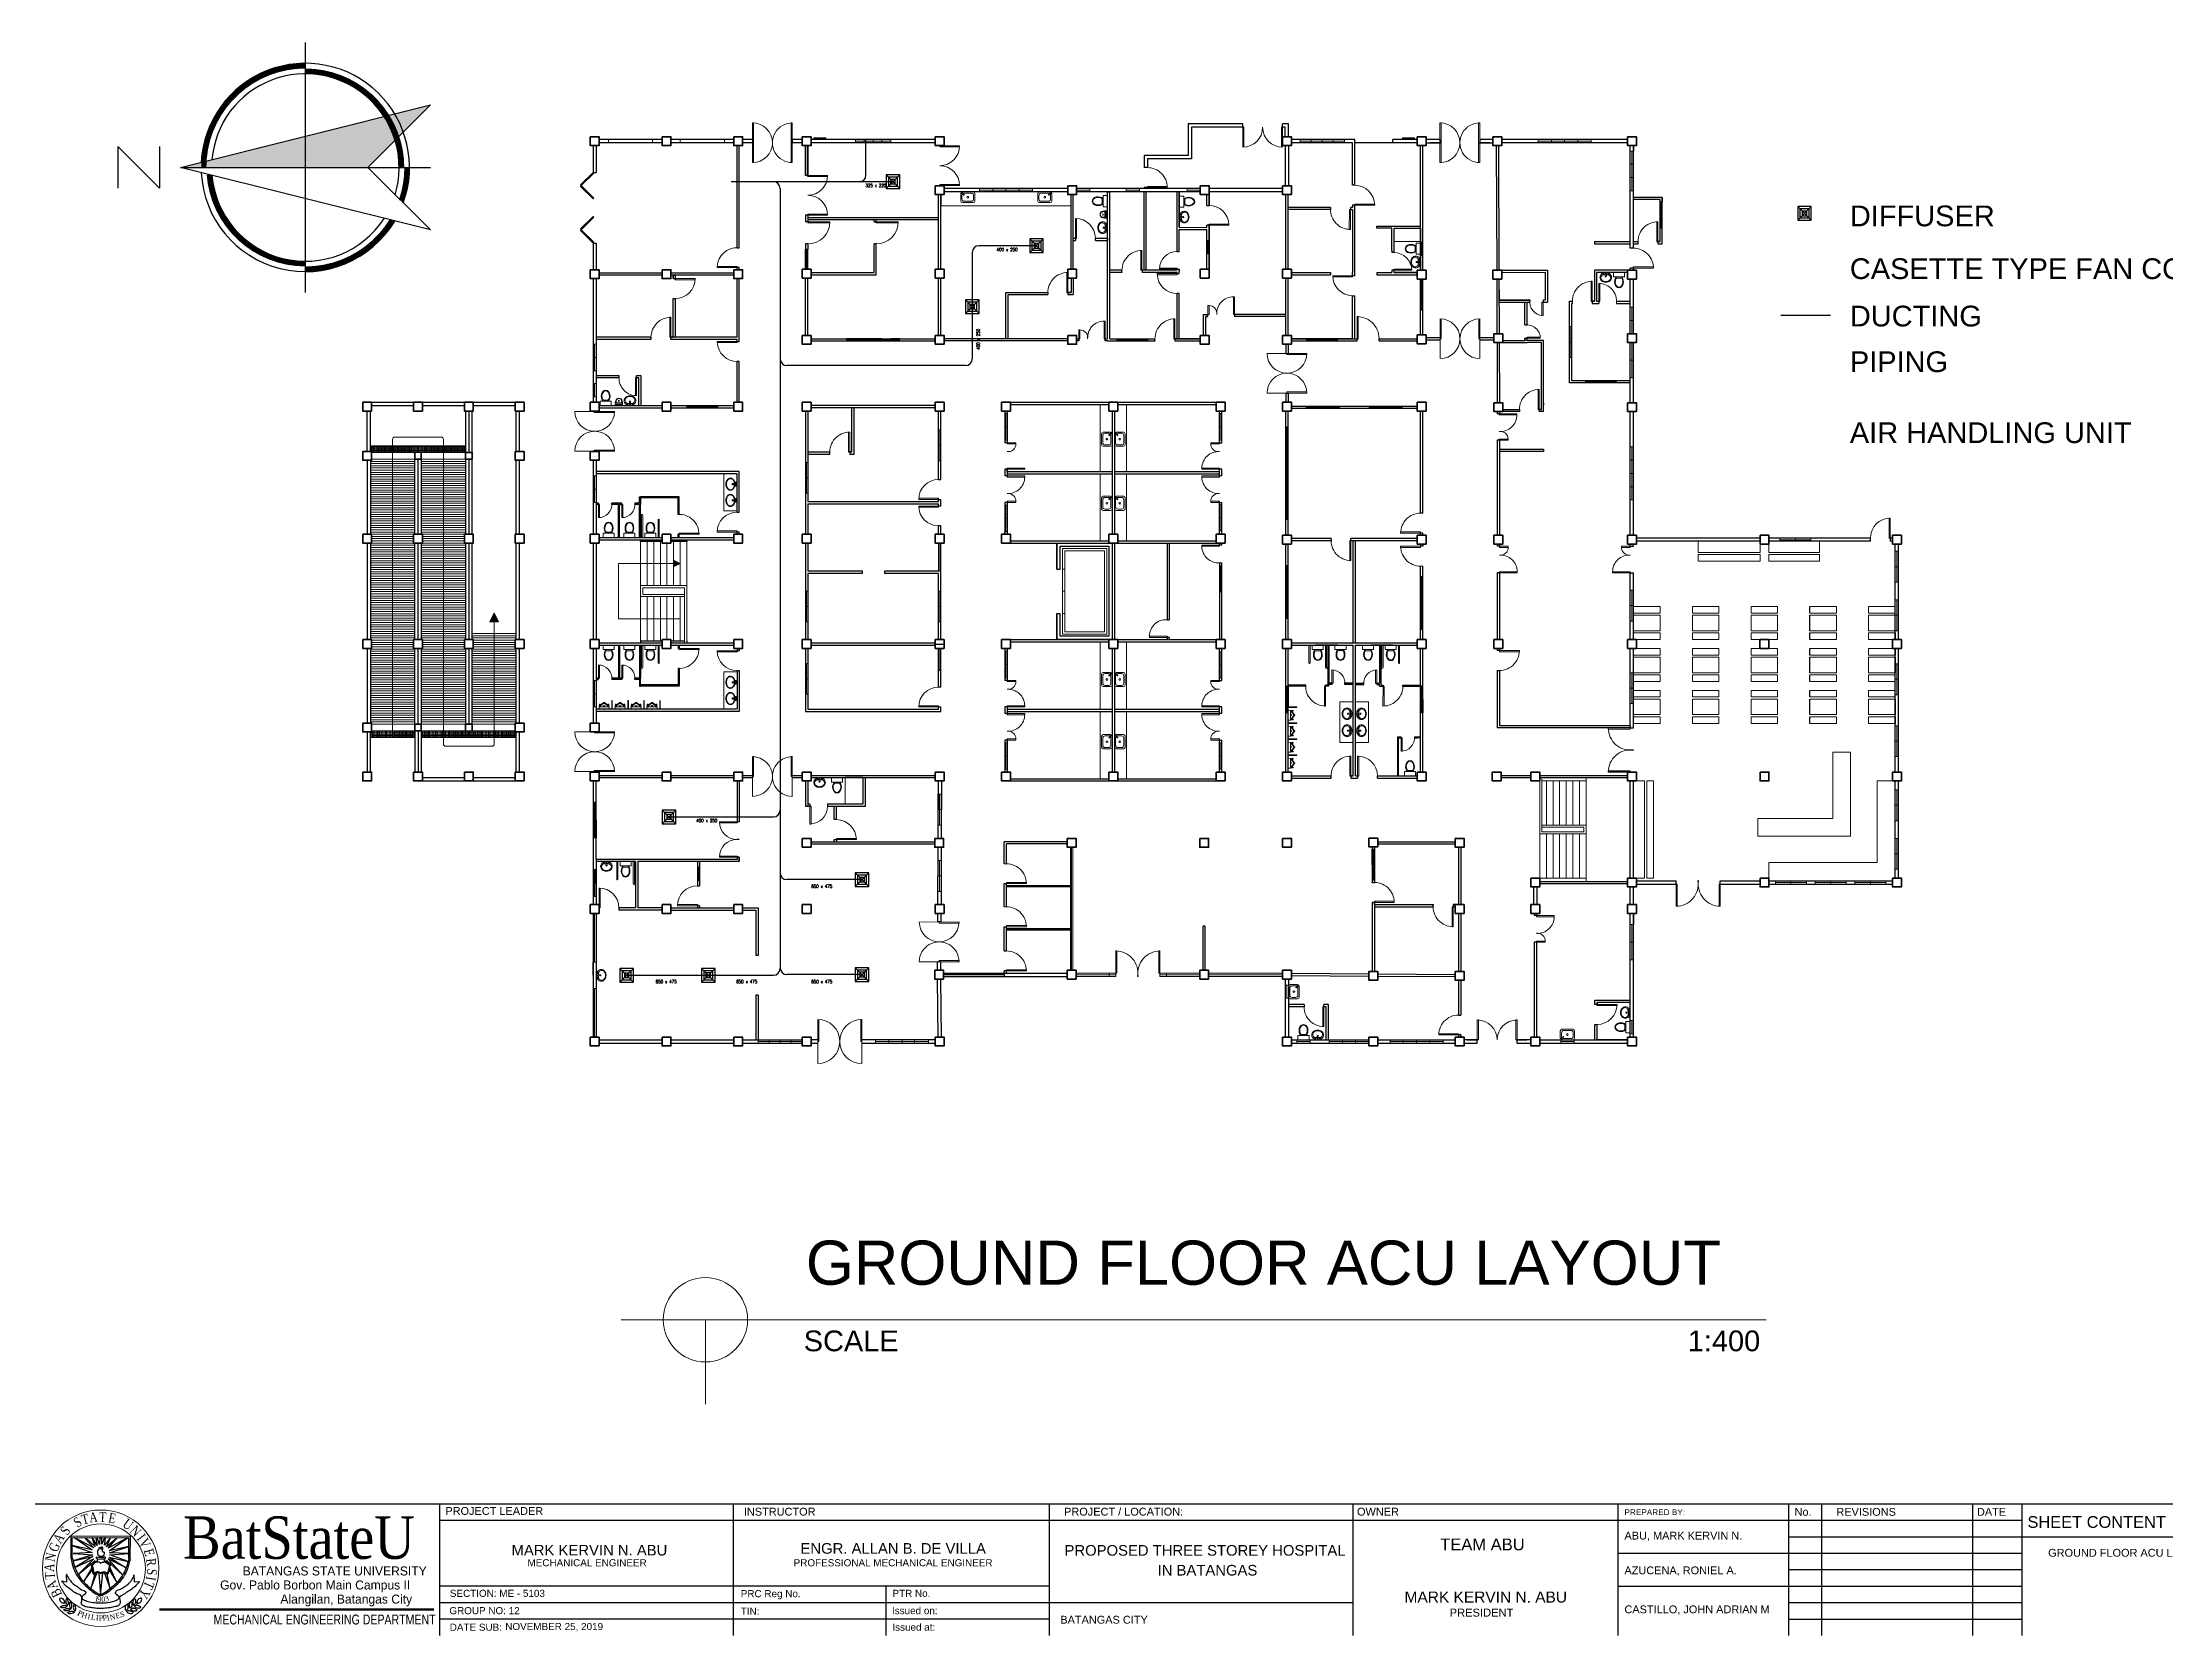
# Model space of a CAD drawing. Header units: millimetres. Extents: x 63005 to 126950, y 36019 to 74749.
# Drawn here: x 63130.7 to 63226.9, y 36844.3 to 36916.4 of the extents above; entities that cross this region are included whole.
import ezdxf
from ezdxf.enums import TextEntityAlignment as Align

# ---------------------------------------------------------------- set-up
doc = ezdxf.new("R2010")
doc.units = ezdxf.units.MM
doc.header["$LTSCALE"] = 0.04
doc.linetypes.add('HIDDEN2', pattern=[0.1875, 0.125, -0.0625])
for name, color, linetype, lineweight in [('.1', 1, 'Continuous', 5), ('stair', 134, 'Continuous', 0), ('texts', 2, 'Continuous', 18), ('WALL', 4, 'Continuous', 30)]:
    doc.layers.add(name, color=color, linetype=linetype, lineweight=lineweight)
for name, color, linetype in [('ahu line', 150, 'Continuous'), ('ceco.net 3', 7, 'Continuous'), ('diffuser', 7, 'Continuous'), ('ducting label', 7, 'Continuous'), ('Legends', 7, 'Continuous'), ('SHEET', 3, 'Continuous'), ('text', 7, 'Continuous')]:
    doc.layers.add(name, color=color, linetype=linetype)
doc.layers.get('Legends').off()
doc.styles.add('Arch-Dim', font='simplex.shx', dxfattribs={"width": 0.75})
doc.styles.add('arial', font='arial.ttf')
doc.styles.add('CGOTHIC', font='GOTHIC.TTF')
doc.styles.add('GARAMOND', font='GARA.TTF')
doc.styles.get("Standard").update_dxf_attribs({"font": 'arial.ttf', "width": 0.8})

msp = doc.modelspace()

# ---------------------------------------------------------------- texts
at = {"color": 0, "lineweight": -2}
for s, height, p in [('DIFFUSER', 0.9395, (63212.553, 36908.084)), ('CASETTE TYPE FAN COIL UNIT', 0.93948, (63212.553, 36905.693)), ('DUCTING', 0.9395, (63212.553, 36903.548)), ('PIPING', 0.9395, (63212.553, 36901.479)), ('AIR HANDLING UNIT', 0.93948, (63212.553, 36898.267))]:
    msp.add_text(s, height=height, dxfattribs=at).set_placement(p)
at = {"color": 0, "linetype": 'ByBlock', "lineweight": 9}
for s, height, p in [('GROUND FLOOR ACU LAYOUT', 2, (63165.274, 36860.149)), ('SCALE                                                                                                  1:400', 0.939481, (63165.178, 36857.136))]:
    msp.add_text(s, height=height, dxfattribs=at).set_placement(p)
at = {"attachment_point": 1}
for s, insert, char_height, width, rotation in [('{\\fTimes New Roman|b0|i0|c0|p18;\\C1;S}', (63132.054, 36849.5), 0.43956, 34.58572, 33.23179), ('{\\fTimes New Roman|b0|i0|c0|p18;\\C1;T}', (63132.422, 36849.706), 0.43956, 34.58572, 14.44799), ('{\\fTimes New Roman|b0|i0|c0|p18;\\C1;A}', (63132.799, 36849.819), 0.43956, 34.58572, 5.71852), ('{\\fTimes New Roman|b0|i0|c0|p18;\\C1;T}', (63133.284, 36849.859), 0.43956, 0.37215, 356.81503), ('{\\fTimes New Roman|b0|i0|c0|p18;\\C1;E}', (63133.746, 36849.826), 0.43956, 34.58572, 348.69045), ('{\\fTimes New Roman|b0|i0|c0|p18;\\C1;U}', (63134.553, 36849.583), 0.43956, 34.58572, 323.50126), ('{\\fTimes New Roman|b0|i0|c0|p18;\\C1;A}', (63131.152, 36848.635), 0.43956, 34.58572, 56.11039), ('{\\fTimes New Roman|b0|i0|c0|p18;\\C1;S}', (63131.473, 36849.016), 0.43956, 34.58572, 56.11039), ('{\\fTimes New Roman|b0|i0|c0|p18;\\C1;N}', (63134.945, 36849.283), 0.43956, 34.58572, 314.13564), ('{\\fTimes New Roman|b0|i0|c0|p18;\\C1;I}', (63135.295, 36848.917), 0.43956, 34.58572, 308.6454), ('{\\fTimes New Roman|b0|i0|c0|p18;\\C1;V}', (63135.448, 36848.72), 0.43956, 34.58572, 298.20017), ('{\\fTimes New Roman|b0|i0|c0|p18;\\C1;N}', (63130.816, 36847.673), 0.43956, 34.58572, 77.56161), ('{\\fTimes New Roman|b0|i0|c0|p18;\\C1;G}', (63130.96, 36848.184), 0.43956, 34.58572, 65.93474), ('{\\fTimes New Roman|b0|i0|c0|p18;\\C1;E}', (63135.71, 36848.24), 0.43956, 34.58572, 285.47868), ('{\\fTimes New Roman|b0|i0|c0|p18;\\C1;R}', (63135.836, 36847.783), 0.43956, 34.58572, 276.19955), ('{\\fTimes New Roman|b0|i0|c0|p18;\\C1;A}', (63130.78, 36847.167), 0.43956, 34.58572, 85.53705), ('{\\fTimes New Roman|b0|i0|c0|p18;\\C1;T}', (63130.84, 36846.793), 0.43956, 34.58572, 94.26652), ('{\\fTimes New Roman|b0|i0|c0|p18;\\C1;A}', (63130.996, 36846.289), 0.43956, 34.58572, 110.36673), ('{\\fTimes New Roman|b0|i0|c0|p18;\\C1;T}', (63135.788, 36846.604), 0.43956, 34.58572, 245.97799), ('{\\fTimes New Roman|b0|i0|c0|p18;\\C1;I}', (63135.842, 36846.889), 0.43956, 34.58572, 259.8108), ('{\\fTimes New Roman|b0|i0|c0|p18;\\C1;S}', (63135.891, 36847.268), 0.43956, 34.58572, 266.05857), ('{\\fTimes New Roman|b0|i0|c0|p18;\\C1;B}', (63131.208, 36845.932), 0.43956, 34.58572, 115.18408), ('{\\fTimes New Roman|b0|i0|c0|p18;\\C1;1}', (63133.092, 36846.054), 0.24615, 34.58572, 350.69674), ('{\\fTimes New Roman|b0|i0|c0|p18;\\C1;9}', (63133.188, 36846.029), 0.24615, 34.58572, 359.89652), ('{\\fTimes New Roman|b0|i0|c0|p18;\\C1;0}', (63133.37, 36846.024), 0.24615, 34.58572, 359.89652), ('{\\fTimes New Roman|b0|i0|c0|p18;\\C1;3}', (63133.503, 36846.027), 0.24615, 34.58572, 14.57269), ('{\\fTimes New Roman|b0|i0|c0|p18;\\C1;Y}', (63135.612, 36846.194), 0.43956, 34.58572, 237.49398), ('{\\fTimes New Roman|b0|i0|c0|p18;\\C1;P}', (63132.368, 36845.421), 0.24615, 34.58572, 333.24497), ('{\\fTimes New Roman|b0|i0|c0|p18;\\C1;P}', (63132.374, 36845.421), 0.24615, 34.58572, 333.24497), ('{\\fTimes New Roman|b0|i0|c0|p18;\\C1;H}', (63132.522, 36845.334), 0.24615, 34.58572, 342.36893), ('{\\fTimes New Roman|b0|i0|c0|p18;\\C1;I}', (63132.772, 36845.252), 0.24615, 34.58572, 350.74463), ('{\\fTimes New Roman|b0|i0|c0|p18;\\C1;L}', (63132.924, 36845.23), 0.24615, 34.58572, 350.69674), ('{\\fTimes New Roman|b0|i0|c0|p18;\\C1;I}', (63133.129, 36845.191), 0.24615, 34.58572, 357.83253), ('{\\fTimes New Roman|b0|i0|c0|p18;\\C1;P}', (63133.253, 36845.18), 0.24615, 34.58572, 359.89652), ('{\\fTimes New Roman|b0|i0|c0|p18;\\C1;P}', (63133.408, 36845.172), 0.24615, 34.58572, 7.51618), ('{\\fTimes New Roman|b0|i0|c0|p18;\\C1;I}', (63133.597, 36845.181), 0.24615, 34.58572, 9.03911), ('{\\fTimes New Roman|b0|i0|c0|p18;\\C1;N}', (63133.723, 36845.192), 0.24615, 34.58572, 12.92447), ('{\\fTimes New Roman|b0|i0|c0|p18;\\C1;E}', (63133.983, 36845.257), 0.24615, 34.58572, 14.57269), ('{\\fTimes New Roman|b0|i0|c0|p18;\\C1;S}', (63134.192, 36845.317), 0.24615, 34.58572, 14.57269)]:
    msp.add_mtext(s, dxfattribs=dict(at, insert=insert, char_height=char_height, width=width, rotation=rotation))
at = {"layer": 'ducting label', "color": 3, "linetype": 'Continuous', "lineweight": 25, "char_height": 0.15, "attachment_point": 1, "style": 'Arch-Dim'}
for s, insert in [('\\A1;325 x 225', (63167.971, 36910.006)), ('\\A1;400 x 250', (63173.915, 36907.101)), ('\\A1;400 x 250', (63160.313, 36881.247)), ('\\A1;650 x 475', (63165.521, 36878.268)), ('\\A1;650 x 475', (63158.476, 36873.95)), ('\\A1;650 x 475', (63162.121, 36873.95)), ('\\A1;650 x 475', (63165.521, 36873.95))]:
    msp.add_mtext_dynamic_manual_height_columns(s, width=1.19515, gutter_width=1.011, heights=[0], dxfattribs=dict(at, insert=insert))
at = {"layer": 'ducting label', "color": 3, "linetype": 'Continuous', "lineweight": 25, "insert": (63173.006, 36902.488), "char_height": 0.15, "attachment_point": 1, "rotation": 90, "style": 'Arch-Dim'}
msp.add_mtext_dynamic_manual_height_columns('\\A1;400 x 250', width=1.19515, gutter_width=1.011, heights=[0], dxfattribs=at)
at = {"layer": 'text', "width": 1}
for s, height, style, p in [('BatStateU', 1.9235, 'GARAMOND', (63142.324, 36847.736)), ('Gov. Pablo Borbon Main Campus II', 0.40942, 'CGOTHIC', (63143.055, 36846.347)), ('BATANGAS STATE UNIVERSITY', 0.40942, 'CGOTHIC', (63143.939, 36846.982)), ('Alangilan, Batangas City', 0.40942, 'CGOTHIC', (63144.463, 36845.707))]:
    msp.add_text(s, height=height, dxfattribs=dict(at, style=style)).set_placement(p, align=Align.CENTER)
at = {"layer": 'text', "style": 'arial'}
for s, height, p in [('PROJECT LEADER', 0.35442, (63148.951, 36849.726)), ('INSTRUCTOR', 0.3543, (63162.469, 36849.694)), ('PROJECT / LOCATION:', 0.35434, (63176.971, 36849.694)), ('PROJECT / LOCATION:', 0.35434, (63176.971, 36849.694)), ('PROJECT / LOCATION:', 0.35434, (63176.971, 36849.694)), ('OWNER', 0.3543, (63190.236, 36849.694)), ('PREPARED BY: ', 0.26576, (63202.347, 36849.715)), ('No.', 0.3543, (63210.05, 36849.685)), ('REVISIONS', 0.3543, (63211.945, 36849.685)), ('DATE', 0.3543, (63218.31, 36849.685)), ('SHEET CONTENT', 0.53152, (63220.597, 36849.138)), ('TEAM ABU', 0.5359, (63194.002, 36848.12)), ('ABU, MARK KERVIN N.', 0.35434, (63202.347, 36848.609)), ('MARK KERVIN N. ABU', 0.48086, (63151.949, 36847.888)), ('MECHANICAL ENGINEER', 0.32058, (63152.67, 36847.398)), ('PROFESSIONAL MECHANICAL ENGINEER', 0.32058, (63164.723, 36847.398)), ('ENGR. ALLAN B. DE VILLA', 0.48086, (63165.032, 36847.967)), ('PROPOSED THREE STOREY HOSPITAL', 0.48086, (63176.989, 36847.878)), ('GROUND FLOOR ACU LAYOUT', 0.35434, (63221.535, 36847.832)), ('IN BATANGAS', 0.48086, (63181.205, 36846.98)), ('AZUCENA, RONIEL A.', 0.35434, (63202.347, 36847.036)), ('SECTION: ME - 5103', 0.32058, (63149.154, 36846.013)), ('PRC Reg No.', 0.32058, (63162.328, 36845.998)), ('PTR No.', 0.3206, (63169.198, 36846.013)), ('MARK KERVIN N. ABU', 0.50162, (63192.388, 36845.754)), ('GROUP NO: 12', 0.32058, (63149.132, 36845.229)), ('DATE SUB:', 0.3206, (63149.15, 36844.479)), ('NOVEMBER 25, 2019', 0.32058, (63151.664, 36844.51)), ('TIN:', 0.3206, (63162.328, 36845.203)), ('Issued on:', 0.3206, (63169.176, 36845.229)), ('Issued at:', 0.3206, (63169.194, 36844.479)), ('BATANGAS CITY', 0.35434, (63176.8, 36844.8)), ('PRESIDENT', 0.3612, (63194.43, 36845.119)), ('CASTILLO, JOHN ADRIAN M', 0.35434, (63202.347, 36845.27))]:
    msp.add_text(s, height=height, dxfattribs=at).set_placement(p)
at = {"layer": 'WALL', "color": 250, "linetype": 'Continuous', "lineweight": 0, "insert": (63138.451, 36845.211), "char_height": 0.44759, "width": 10.91453, "attachment_point": 1}
msp.add_mtext('{\\fCentury Gothic|b0|i0|c0|p34;\\C7;MECHANICAL ENGINEERING DEPARTMENT}', dxfattribs=at)

# ---------------------------------------------------------------- blocks, each defined once
blk = doc.blocks.new('Ceco[1].NET-Symbols-North-Arrows-Tm-3')
at = {"layer": 'ceco.net 3'}
for p, q in [((0, 7.992), (0, 0)), ((-3.996, 3.996), (3.996, 3.996))]:
    blk.add_line(p, q, dxfattribs=at)
blk.add_lwpolyline([(0.666, 8.658), (-0.666, 8.658), (0.666, 9.99), (-0.666, 9.99)], dxfattribs=at)
blk.add_lwpolyline([(0, 7.992), (1.998, 0), (0, 1.998), (-1.998, 0)], close=True, dxfattribs=at)
for points, const_width in [([(-0.231, 7.068, 0.392385), (-3.08, 3.996, 1)], 0.166), ([(3.247, 3.996, 0.414214), (0, 7.243, 1)], 0.167), ([(-1.692, 1.225, -0.261393), (-3.247, 3.996, -1)], 0.167), ([(3.08, 3.996, -0.414214), (0, 0.916, -1)], 0.166), ([(0, 0.749, -0.083997), (-1.068, 0.93, -1)], 0.167)]:
    blk.add_lwpolyline(points, format="xyb", dxfattribs=dict(at, const_width=const_width))
for radius, start, end in [(3.33, 92.88415, 239.04336), (2.997, 94.83126, 237.09625), (3.33, 250.10409, 87.11585), (2.997, 253.12551, 85.16874)]:
    blk.add_arc((0, 3.996), radius, start, end, dxfattribs=at)
blk.add_solid([(0, 7.992), (1.998, 0), (0, 1.998)], dxfattribs=at)
blk = doc.blocks.new('AC-S-12')
at = {"layer": 'diffuser', "color": 30}
for p, q in [((-0.15, 0.15), (0.15, -0.15)), ((0.15, 0.15), (-0.15, -0.15)), ((-0.15, 0.15), (-0.15, -0.15)), ((0.15, 0.15), (-0.15, 0.15)), ((-0.1, 0.1), (-0.1, -0.1)), ((0.1, 0.1), (-0.1, 0.1)), ((-0.05, 0.05), (-0.05, -0.05)), ((0.05, 0.05), (-0.05, 0.05)), ((0.05, -0.05), (0.05, 0.05)), ((0.1, -0.1), (0.1, 0.1)), ((0.15, -0.15), (0.15, 0.15)), ((-0.15, -0.15), (0.15, -0.15)), ((-0.1, -0.1), (0.1, -0.1)), ((-0.05, -0.05), (0.05, -0.05))]:
    blk.add_line(p, q, dxfattribs=at)
for points in [[(-0.358, 0.358, 0, 0.0447, 0), (-0.295, 0.295, 0, 0, 0), (-0.15, 0.15, 0, 0, 0)], [(0.358, 0.358, 0, 0.0447, 0), (0.295, 0.295, 0, 0, 0), (0.15, 0.15, 0, 0, 0)], [(-0.358, -0.358, 0, 0.0447, 0), (-0.295, -0.295, 0, 0, 0), (-0.15, -0.15, 0, 0, 0)], [(0.358, -0.358, 0, 0.0447, 0), (0.295, -0.295, 0, 0, 0), (0.15, -0.15, 0, 0, 0)]]:
    blk.add_lwpolyline(points, format="xyseb", dxfattribs=at)
blk = doc.blocks.new('fcu')
at = {"layer": 'diffuser', "xscale": 2.052644456280903, "yscale": 2.052644456280903, "zscale": 2.052644456280903}
blk.add_blockref('AC-S-12', (0, 0), dxfattribs=at)

# ---------------------------------------------------------------- linework, layer by layer
at = {"layer": '.1', "linetype": 'Continuous', "ltscale": 0.5}
msp.add_line((63161.988, 36850.229), (63161.988, 36844.262), dxfattribs=at)
at = {"color": 8, "lineweight": 25}
for p, q in [((63158.762, 36912.015), (63155.912, 36912.015)), ((63162.012, 36912.015), (63159.162, 36912.015)), ((63162.862, 36912.015), (63162.412, 36912.015)), ((63162.862, 36912.015), (63162.412, 36912.015)), ((63162.862, 36912.015), (63162.862, 36911.865)), ((63165.112, 36912.015), (63164.662, 36912.015)), ((63165.112, 36912.015), (63164.662, 36912.015)), ((63164.662, 36912.015), (63164.662, 36911.865)), ((63171.137, 36912.015), (63165.512, 36912.015)), ((63185.062, 36912.716), (63182.592, 36912.716)), ((63182.592, 36912.716), (63182.592, 36911.291)), ((63185.112, 36912.566), (63182.742, 36912.566)), ((63182.742, 36912.566), (63182.742, 36911.141)), ((63185.062, 36912.566), (63185.062, 36912.716)), ((63186.987, 36912.566), (63186.812, 36912.566)), ((63187.137, 36912.716), (63186.862, 36912.716)), ((63186.862, 36912.566), (63186.862, 36912.716)), ((63186.987, 36912.566), (63186.887, 36912.566)), ((63186.987, 36912.141), (63186.987, 36912.566)), ((63187.137, 36912.141), (63187.137, 36912.716)), ((63190.137, 36912.016), (63187.262, 36912.016)), ((63190.137, 36911.866), (63190.137, 36912.016)), ((63192.962, 36912.016), (63191.862, 36912.016)), ((63191.862, 36911.866), (63191.862, 36912.016)), ((63193.993, 36912.016), (63193.362, 36912.016)), ((63193.993, 36912.016), (63193.543, 36912.016)), ((63193.993, 36912.016), (63193.993, 36911.866)), ((63196.243, 36912.016), (63195.793, 36912.016)), ((63196.387, 36912.016), (63195.793, 36912.016)), ((63195.793, 36912.016), (63195.793, 36911.866)), ((63202.487, 36912.016), (63196.787, 36912.016)), ((63155.637, 36911.738), (63155.637, 36910.525)), ((63155.637, 36911.738), (63155.637, 36910.525)), ((63155.787, 36911.738), (63155.787, 36910.525)), ((63158.762, 36911.865), (63155.912, 36911.865)), ((63162.012, 36911.865), (63159.162, 36911.865)), ((63162.162, 36907.113), (63162.162, 36911.738)), ((63162.262, 36907.113), (63162.262, 36911.738)), ((63162.862, 36911.865), (63162.412, 36911.865)), ((63165.112, 36911.865), (63164.662, 36911.865)), ((63165.262, 36910.388), (63165.262, 36911.738)), ((63165.262, 36911.738), (63165.262, 36910.388)), ((63165.362, 36910.338), (63165.362, 36911.738)), ((63165.362, 36911.738), (63165.362, 36910.338)), ((63171.137, 36911.865), (63165.512, 36911.865)), ((63182.592, 36911.291), (63180.592, 36911.291)), ((63180.592, 36911.291), (63180.592, 36910.741)), ((63182.742, 36911.141), (63180.742, 36911.141)), ((63180.742, 36911.141), (63180.742, 36910.741)), ((63180.742, 36911.141), (63180.742, 36910.741)), ((63186.987, 36911.741), (63186.987, 36909.916)), ((63187.137, 36911.741), (63187.137, 36909.916)), ((63187.137, 36911.528), (63187.137, 36910.128)), ((63190.037, 36911.866), (63187.262, 36911.866)), ((63190.037, 36909.941), (63190.037, 36911.866)), ((63190.137, 36909.941), (63190.137, 36911.866)), ((63192.962, 36911.866), (63191.862, 36911.866)), ((63193.112, 36906.091), (63193.112, 36911.741)), ((63193.212, 36906.091), (63193.212, 36911.741)), ((63193.362, 36911.866), (63194.043, 36911.866)), ((63193.993, 36911.866), (63193.543, 36911.866)), ((63195.743, 36911.866), (63196.387, 36911.866)), ((63196.243, 36911.866), (63195.793, 36911.866)), ((63196.537, 36911.741), (63196.561, 36906.091)), ((63196.637, 36911.741), (63196.661, 36906.091)), ((63202.487, 36911.866), (63196.787, 36911.866)), ((63202.612, 36907.091), (63202.612, 36911.741)), ((63202.762, 36907.091), (63202.762, 36911.741)), ((63202.762, 36911.741), (63202.762, 36911.491)), ((63155.637, 36910.525), (63155.787, 36910.525)), ((63165.362, 36910.388), (63165.262, 36910.388)), ((63180.742, 36910.741), (63180.592, 36910.741)), ((63171.287, 36906.141), (63171.287, 36909.516)), ((63171.287, 36908.988), (63171.287, 36909.516)), ((63171.387, 36906.141), (63171.387, 36909.516)), ((63171.387, 36909.516), (63171.387, 36909.016)), ((63177.137, 36909.791), (63171.537, 36909.791)), ((63177.137, 36909.641), (63171.537, 36909.641)), ((63177.287, 36906.141), (63177.287, 36909.516)), ((63177.387, 36906.141), (63177.387, 36909.516)), ((63183.137, 36909.791), (63177.537, 36909.791)), ((63183.137, 36909.641), (63177.537, 36909.641)), ((63178.937, 36902.991), (63178.937, 36909.641)), ((63179.037, 36902.991), (63179.037, 36909.641)), ((63180.592, 36909.841), (63180.592, 36909.791)), ((63180.742, 36909.841), (63180.592, 36909.841)), ((63180.592, 36906.091), (63180.592, 36909.641)), ((63180.692, 36906.091), (63180.692, 36909.641)), ((63180.742, 36909.891), (63180.742, 36909.791)), ((63182.087, 36906.941), (63182.087, 36909.641)), ((63182.187, 36908.04), (63182.187, 36909.641)), ((63182.187, 36909.641), (63182.187, 36908.041)), ((63183.437, 36909.028), (63183.437, 36909.516)), ((63186.862, 36909.791), (63183.537, 36909.791)), ((63186.862, 36909.641), (63183.537, 36909.641)), ((63183.537, 36909.028), (63183.537, 36909.516)), ((63183.537, 36909.516), (63183.537, 36909.028)), ((63186.862, 36909.641), (63184.887, 36909.641)), ((63187.012, 36906.141), (63187.012, 36909.516)), ((63187.112, 36906.141), (63187.112, 36909.516)), ((63204.062, 36909.391), (63202.762, 36909.391)), ((63203.962, 36909.291), (63202.762, 36909.291)), ((63203.962, 36907.391), (63203.962, 36909.291)), ((63204.062, 36907.291), (63204.062, 36909.391)), ((63165.262, 36908.588), (63165.262, 36908.288)), ((63165.362, 36908.588), (63165.262, 36908.588)), ((63165.362, 36908.288), (63165.262, 36908.288)), ((63165.362, 36908.638), (63165.362, 36908.238)), ((63165.362, 36908.488), (63171.287, 36908.488)), ((63165.362, 36908.388), (63171.287, 36908.388)), ((63168.362, 36908.288), (63168.362, 36908.388)), ((63168.362, 36908.288), (63168.462, 36908.288)), ((63168.462, 36908.238), (63168.462, 36908.388)), ((63183.437, 36909.028), (63183.537, 36909.028)), ((63183.537, 36906.141), (63183.537, 36908.178)), ((63183.537, 36908.178), (63183.537, 36906.141)), ((63189.037, 36908.941), (63187.112, 36908.941)), ((63189.037, 36908.841), (63187.112, 36908.841)), ((63189.037, 36908.941), (63189.037, 36908.841)), ((63190.037, 36908.941), (63189.937, 36908.941)), ((63189.937, 36908.941), (63189.937, 36908.841)), ((63189.937, 36908.841), (63190.037, 36908.841)), ((63190.137, 36909.041), (63190.037, 36909.041)), ((63190.037, 36909.041), (63190.037, 36908.941)), ((63190.037, 36909.041), (63190.037, 36908.941)), ((63190.037, 36908.841), (63190.037, 36905.991)), ((63190.137, 36905.841), (63190.137, 36909.041)), ((63155.637, 36907.325), (63155.637, 36906.113)), ((63155.637, 36907.325), (63155.637, 36906.113)), ((63155.637, 36907.325), (63155.787, 36907.325)), ((63155.787, 36907.325), (63155.787, 36906.113)), ((63165.262, 36907.288), (63165.262, 36907.039)), ((63165.362, 36907.288), (63165.262, 36907.288)), ((63165.362, 36907.288), (63165.362, 36907.039)), ((63168.462, 36907.288), (63168.362, 36907.288)), ((63168.362, 36905.989), (63168.362, 36907.288)), ((63168.462, 36905.889), (63168.462, 36907.288)), ((63177.387, 36907.541), (63177.537, 36907.541)), ((63177.387, 36907.441), (63177.487, 36907.441)), ((63177.487, 36907.541), (63177.487, 36907.441)), ((63178.387, 36907.541), (63178.937, 36907.541)), ((63178.387, 36907.441), (63178.387, 36907.541)), ((63178.387, 36907.441), (63178.937, 36907.441)), ((63182.187, 36908.04), (63183.437, 36908.029)), ((63182.187, 36906.941), (63182.187, 36907.941)), ((63182.187, 36907.941), (63183.437, 36907.941)), ((63183.437, 36908.028), (63183.437, 36908.128)), ((63183.537, 36908.128), (63183.437, 36908.128)), ((63183.437, 36906.141), (63183.437, 36907.941)), ((63183.537, 36908.028), (63183.537, 36908.128)), ((63183.537, 36906.141), (63183.537, 36907.941)), ((63183.537, 36907.941), (63183.537, 36907.441)), ((63191.137, 36907.991), (63191.137, 36908.091)), ((63191.137, 36908.091), (63193.112, 36908.091)), ((63191.812, 36907.991), (63191.137, 36907.991)), ((63191.812, 36906.991), (63191.812, 36907.991)), ((63191.912, 36907.991), (63193.112, 36907.991)), ((63191.912, 36906.991), (63191.912, 36907.991)), ((63193.112, 36907.991), (63193.112, 36906.091)), ((63200.987, 36907.391), (63202.612, 36907.391)), ((63200.987, 36907.391), (63200.987, 36907.291)), ((63200.987, 36907.291), (63202.612, 36907.291)), ((63202.762, 36907.391), (63202.962, 36907.391)), ((63202.762, 36907.291), (63202.967, 36907.291)), ((63202.962, 36907.291), (63202.962, 36907.391)), ((63203.812, 36907.391), (63203.962, 36907.391)), ((63203.962, 36907.391), (63203.862, 36907.391)), ((63203.862, 36907.391), (63203.862, 36907.291)), ((63203.862, 36907.291), (63204.062, 36907.291)), ((63162.162, 36906.113), (63162.162, 36906.263)), ((63191.812, 36906.991), (63191.812, 36906.891)), ((63191.912, 36906.891), (63191.812, 36906.891)), ((63191.912, 36906.891), (63191.912, 36906.991)), ((63202.762, 36907.091), (63202.612, 36907.091)), ((63202.762, 36906.091), (63202.762, 36906.241)), ((63155.637, 36905.713), (63155.637, 36900.113)), ((63155.787, 36905.713), (63155.787, 36900.113)), ((63158.762, 36905.963), (63155.912, 36905.963)), ((63158.762, 36905.863), (63155.912, 36905.863)), ((63162.012, 36905.963), (63159.162, 36905.963)), ((63162.012, 36905.863), (63159.162, 36905.863)), ((63159.262, 36905.863), (63159.362, 36905.863)), ((63159.262, 36905.713), (63159.262, 36905.863)), ((63159.262, 36905.863), (63159.262, 36905.713)), ((63159.262, 36905.713), (63159.362, 36905.713)), ((63159.362, 36905.863), (63159.362, 36905.663)), ((63162.262, 36906.213), (63162.162, 36906.213)), ((63162.162, 36903.063), (63162.162, 36905.713)), ((63162.262, 36906.113), (63162.262, 36906.213)), ((63162.262, 36902.863), (63162.262, 36905.713)), ((63165.262, 36903.139), (63165.262, 36905.739)), ((63165.362, 36903.139), (63165.362, 36905.739)), ((63165.512, 36905.989), (63168.362, 36905.989)), ((63165.512, 36905.889), (63168.362, 36905.889)), ((63171.287, 36903.141), (63171.287, 36905.741)), ((63171.387, 36903.141), (63171.387, 36905.741)), ((63177.287, 36905.741), (63177.287, 36905.091)), ((63177.387, 36905.741), (63177.387, 36904.991)), ((63179.592, 36906.091), (63179.037, 36906.091)), ((63179.592, 36905.991), (63179.037, 36905.991)), ((63179.417, 36905.991), (63179.412, 36905.991)), ((63179.592, 36905.991), (63179.592, 36906.091)), ((63182.087, 36906.091), (63180.462, 36906.091)), ((63180.512, 36906.091), (63180.512, 36905.991)), ((63182.087, 36905.991), (63180.512, 36905.991)), ((63182.087, 36906.141), (63182.187, 36906.141)), ((63182.087, 36906.091), (63182.087, 36906.141)), ((63182.087, 36905.941), (63182.087, 36905.991)), ((63182.087, 36905.941), (63182.187, 36905.941)), ((63182.187, 36906.141), (63182.187, 36906.041)), ((63182.187, 36905.941), (63182.187, 36906.041)), ((63187.012, 36903.141), (63187.012, 36905.741)), ((63187.112, 36903.141), (63187.112, 36905.741)), ((63187.262, 36905.991), (63189.037, 36905.991)), ((63187.262, 36905.891), (63189.037, 36905.891)), ((63187.262, 36905.891), (63189.037, 36905.891)), ((63189.037, 36905.991), (63189.037, 36905.891)), ((63190.037, 36905.891), (63190.037, 36905.991)), ((63190.137, 36905.841), (63190.037, 36905.841)), ((63191.137, 36905.991), (63191.812, 36905.991)), ((63191.137, 36905.991), (63191.137, 36905.891)), ((63191.137, 36905.891), (63192.962, 36905.891)), ((63191.912, 36906.091), (63191.812, 36906.091)), ((63191.812, 36906.091), (63191.812, 36905.991)), ((63191.912, 36905.991), (63191.912, 36906.091)), ((63191.912, 36905.991), (63192.962, 36905.991)), ((63192.962, 36905.991), (63191.912, 36905.991)), ((63193.112, 36903.166), (63193.112, 36905.691)), ((63193.212, 36903.166), (63193.212, 36905.691)), ((63196.563, 36905.691), (63196.573, 36903.216)), ((63196.661, 36906.091), (63198.862, 36906.099)), ((63196.663, 36905.691), (63196.673, 36903.216)), ((63196.663, 36905.691), (63196.667, 36904.741)), ((63196.787, 36905.991), (63198.762, 36906)), ((63198.762, 36906), (63198.762, 36904.741)), ((63198.862, 36906.099), (63198.862, 36904.641)), ((63202.487, 36906.091), (63200.987, 36906.091)), ((63200.987, 36906.091), (63200.987, 36904.691)), ((63202.487, 36905.991), (63201.087, 36905.991)), ((63201.087, 36905.991), (63201.087, 36904.691)), ((63202.612, 36906.091), (63202.612, 36906.191)), ((63202.762, 36906.191), (63202.612, 36906.191)), ((63202.612, 36903.216), (63202.612, 36905.691)), ((63202.762, 36903.216), (63202.762, 36905.691)), ((63159.262, 36903.063), (63159.262, 36904.813)), ((63159.262, 36904.813), (63159.362, 36904.813)), ((63159.362, 36904.813), (63159.362, 36903.063)), ((63174.337, 36902.991), (63174.337, 36905.091)), ((63174.337, 36905.091), (63176.237, 36905.091)), ((63174.437, 36902.991), (63174.437, 36904.991)), ((63174.437, 36904.991), (63176.237, 36904.991)), ((63176.237, 36905.091), (63176.237, 36904.991)), ((63177.087, 36905.091), (63177.287, 36905.091)), ((63177.287, 36905.091), (63177.137, 36905.091)), ((63177.137, 36905.091), (63177.137, 36904.991)), ((63177.137, 36904.991), (63177.287, 36904.991)), ((63177.287, 36904.991), (63177.387, 36904.991)), ((63182.086, 36902.991), (63182.086, 36905.041)), ((63182.186, 36905.041), (63182.086, 36905.041)), ((63182.186, 36902.991), (63182.186, 36905.041)), ((63190.037, 36902.991), (63190.037, 36904.941)), ((63190.037, 36904.941), (63190.137, 36904.941)), ((63190.137, 36902.991), (63190.137, 36904.941)), ((63196.667, 36904.741), (63198.07, 36904.741)), ((63198.07, 36904.741), (63196.667, 36904.741)), ((63196.667, 36904.641), (63198.062, 36904.641)), ((63197.837, 36903.616), (63197.837, 36904.641)), ((63197.937, 36903.616), (63197.937, 36904.641)), ((63198.062, 36904.641), (63198.062, 36904.741)), ((63198.612, 36904.641), (63198.862, 36904.641)), ((63198.762, 36904.741), (63198.662, 36904.741)), ((63198.762, 36904.741), (63198.662, 36904.741)), ((63198.662, 36904.741), (63198.662, 36904.641)), ((63199.862, 36900.991), (63199.862, 36904.691)), ((63199.862, 36904.691), (63199.987, 36904.691)), ((63199.962, 36901.091), (63199.962, 36904.591)), ((63199.962, 36904.591), (63199.992, 36904.591)), ((63199.962, 36904.591), (63199.992, 36904.591)), ((63199.987, 36904.591), (63199.987, 36904.691)), ((63200.987, 36904.691), (63200.887, 36904.691)), ((63200.887, 36904.691), (63200.887, 36904.591)), ((63200.887, 36904.591), (63201.187, 36904.591)), ((63201.087, 36904.691), (63201.187, 36904.691)), ((63201.187, 36904.691), (63201.187, 36904.591)), ((63201.981, 36904.591), (63202.612, 36904.591)), ((63201.987, 36904.691), (63202.612, 36904.691)), ((63183.287, 36903.141), (63183.287, 36904.091)), ((63183.287, 36904.091), (63183.487, 36904.091)), ((63183.487, 36903.991), (63183.387, 36903.991)), ((63183.387, 36903.141), (63183.387, 36903.991)), ((63183.387, 36903.991), (63183.487, 36903.991)), ((63183.487, 36903.991), (63183.487, 36904.091)), ((63187.012, 36904.091), (63184.637, 36904.091)), ((63184.687, 36904.091), (63184.687, 36903.991)), ((63187.012, 36903.991), (63184.687, 36903.991)), ((63197.837, 36903.616), (63197.937, 36903.616)), ((63158.262, 36903.063), (63155.787, 36903.063)), ((63158.262, 36902.963), (63155.787, 36902.963)), ((63158.262, 36903.063), (63158.262, 36902.963)), ((63162.162, 36903.063), (63159.112, 36903.063)), ((63159.162, 36903.063), (63159.262, 36903.063)), ((63159.162, 36902.963), (63159.162, 36903.063)), ((63162.162, 36902.963), (63159.162, 36902.963)), ((63162.162, 36902.863), (63162.162, 36902.963)), ((63162.162, 36902.863), (63162.262, 36902.863)), ((63165.512, 36902.989), (63171.137, 36902.989)), ((63165.512, 36902.889), (63171.137, 36902.889)), ((63177.137, 36902.991), (63171.537, 36902.991)), ((63177.137, 36902.891), (63171.537, 36902.891)), ((63177.537, 36902.991), (63177.637, 36902.991)), ((63177.637, 36902.891), (63177.537, 36902.891)), ((63177.637, 36902.991), (63177.637, 36902.891)), ((63178.837, 36902.991), (63178.937, 36902.991)), ((63178.837, 36902.891), (63178.837, 36902.991)), ((63178.937, 36902.891), (63178.837, 36902.891)), ((63178.937, 36902.891), (63181.092, 36902.891)), ((63179.037, 36902.991), (63181.086, 36902.991)), ((63181.086, 36902.891), (63181.086, 36902.991)), ((63181.936, 36902.991), (63183.137, 36902.991)), ((63182.086, 36902.991), (63181.986, 36902.991)), ((63181.986, 36902.991), (63181.986, 36902.891)), ((63181.986, 36902.891), (63183.137, 36902.891)), ((63183.137, 36902.991), (63182.037, 36902.991)), ((63187.012, 36902.741), (63187.012, 36902.329)), ((63187.112, 36902.741), (63187.112, 36902.329)), ((63187.262, 36902.991), (63190.287, 36902.991)), ((63190.037, 36902.991), (63187.262, 36902.991)), ((63187.262, 36902.891), (63190.237, 36902.891)), ((63187.262, 36902.891), (63190.237, 36902.891)), ((63190.237, 36902.891), (63190.237, 36902.991)), ((63191.232, 36902.891), (63192.962, 36902.891)), ((63191.237, 36902.991), (63192.962, 36902.991)), ((63191.237, 36902.891), (63191.237, 36902.991)), ((63193.362, 36903.041), (63193.999, 36903.041)), ((63193.362, 36902.941), (63193.999, 36902.941)), ((63195.799, 36903.041), (63196.437, 36903.041)), ((63195.799, 36902.941), (63196.437, 36902.941)), ((63196.575, 36902.816), (63196.587, 36900.091)), ((63196.675, 36902.816), (63196.676, 36902.666)), ((63196.675, 36902.816), (63196.687, 36900.091)), ((63196.837, 36902.916), (63197.837, 36902.916)), ((63196.837, 36902.816), (63197.937, 36902.816)), ((63197.837, 36902.916), (63197.837, 36903.016)), ((63197.837, 36902.916), (63197.837, 36903.016)), ((63197.837, 36903.016), (63197.937, 36903.016)), ((63197.937, 36902.916), (63197.837, 36902.916)), ((63197.937, 36902.916), (63197.937, 36903.066)), ((63198.687, 36902.916), (63197.937, 36902.916)), ((63198.587, 36902.816), (63197.937, 36902.816)), ((63198.587, 36899.791), (63198.587, 36902.816)), ((63198.687, 36899.691), (63198.687, 36902.916)), ((63202.612, 36900.091), (63202.612, 36902.816)), ((63202.762, 36900.091), (63202.762, 36902.816)), ((63162.162, 36900.113), (63162.162, 36901.963)), ((63162.262, 36901.963), (63162.162, 36901.963)), ((63162.262, 36900.113), (63162.262, 36901.963)), ((63187.012, 36902.329), (63187.112, 36902.329)), ((63156.818, 36901.313), (63155.787, 36901.313)), ((63156.812, 36901.213), (63155.787, 36901.213)), ((63156.812, 36901.313), (63156.812, 36901.213)), ((63157.712, 36901.213), (63157.562, 36901.213)), ((63157.811, 36901.313), (63157.612, 36901.313)), ((63157.612, 36901.213), (63157.612, 36901.313)), ((63157.712, 36901.213), (63157.612, 36901.213)), ((63157.712, 36899.963), (63157.712, 36901.213)), ((63157.812, 36899.963), (63157.811, 36901.313)), ((63187.012, 36900.529), (63187.012, 36900.117)), ((63187.012, 36900.529), (63187.112, 36900.529)), ((63187.112, 36900.529), (63187.112, 36900.117)), ((63202.612, 36900.991), (63199.862, 36900.991)), ((63202.612, 36901.091), (63199.962, 36901.091)), ((63202.612, 36900.091), (63202.612, 36901.041)), ((63145.412, 36897.888), (63145.412, 36899.713)), ((63145.562, 36897.888), (63145.562, 36899.713)), ((63145.612, 36900.113), (63150.212, 36900.113)), ((63145.612, 36899.963), (63147.512, 36899.963)), ((63147.912, 36899.963), (63149.812, 36899.963)), ((63149.862, 36899.713), (63149.862, 36894.138)), ((63150.012, 36899.713), (63150.012, 36897.838)), ((63150.162, 36894.138), (63150.162, 36899.713)), ((63150.212, 36900.113), (63152.112, 36900.113)), ((63150.212, 36899.963), (63152.112, 36899.963)), ((63152.162, 36897.888), (63152.162, 36899.713)), ((63152.312, 36897.888), (63152.312, 36899.713)), ((63155.637, 36899.713), (63155.637, 36899.7)), ((63155.637, 36899.7), (63155.787, 36899.7)), ((63155.787, 36899.713), (63155.787, 36899.7)), ((63155.912, 36899.963), (63158.762, 36899.963)), ((63155.912, 36899.863), (63158.762, 36899.863)), ((63159.162, 36899.963), (63162.012, 36899.963)), ((63159.162, 36899.863), (63162.012, 36899.863)), ((63165.262, 36899.713), (63165.262, 36894.138)), ((63165.362, 36899.713), (63165.362, 36895.615)), ((63171.137, 36899.965), (63165.512, 36899.965)), ((63171.137, 36899.865), (63165.512, 36899.865)), ((63167.362, 36897.865), (63167.362, 36899.865)), ((63167.462, 36897.765), (63167.462, 36899.865)), ((63171.287, 36896.615), (63171.287, 36899.715)), ((63171.387, 36896.615), (63171.387, 36899.715)), ((63174.287, 36899.717), (63174.287, 36898.279)), ((63174.387, 36899.717), (63174.387, 36898.229)), ((63174.537, 36900.117), (63178.999, 36900.117)), ((63174.537, 36900.017), (63178.999, 36900.017)), ((63179.149, 36899.717), (63179.149, 36894.14)), ((63179.249, 36899.717), (63179.249, 36894.14)), ((63179.399, 36900.117), (63183.862, 36900.117)), ((63179.399, 36900.017), (63183.862, 36900.017)), ((63184.012, 36898.229), (63184.012, 36899.717)), ((63184.112, 36898.279), (63184.112, 36899.717)), ((63187.012, 36894.091), (63187.012, 36899.717)), ((63187.112, 36894.091), (63187.112, 36899.717)), ((63187.262, 36899.941), (63192.962, 36899.941)), ((63187.262, 36899.841), (63192.962, 36899.841)), ((63190.112, 36899.941), (63192.962, 36899.941)), ((63193.112, 36895.091), (63193.112, 36899.717)), ((63193.212, 36895.091), (63193.212, 36899.717)), ((63196.587, 36899.691), (63196.587, 36899.591)), ((63196.687, 36899.591), (63196.587, 36899.591)), ((63196.687, 36899.691), (63196.687, 36899.591)), ((63196.837, 36899.791), (63197.587, 36899.791)), ((63197.592, 36899.691), (63196.837, 36899.691)), ((63197.587, 36899.791), (63197.587, 36899.691)), ((63198.587, 36899.791), (63198.487, 36899.791)), ((63198.487, 36899.791), (63198.487, 36899.691)), ((63198.687, 36899.691), (63198.487, 36899.691)), ((63202.612, 36894.091), (63202.612, 36899.691)), ((63202.612, 36899.541), (63202.612, 36899.691)), ((63202.762, 36894.091), (63202.762, 36899.691)), ((63202.762, 36899.591), (63202.762, 36899.691)), ((63155.787, 36897.9), (63155.637, 36897.9)), ((63155.637, 36897.888), (63155.637, 36897.9)), ((63155.787, 36897.888), (63155.787, 36897.9)), ((63165.362, 36897.865), (63166.362, 36897.865)), ((63165.362, 36897.765), (63166.367, 36897.765)), ((63165.362, 36897.765), (63165.362, 36895.615)), ((63166.362, 36897.765), (63166.362, 36897.865)), ((63167.212, 36897.865), (63167.362, 36897.865)), ((63167.362, 36897.865), (63167.262, 36897.865)), ((63167.262, 36897.865), (63167.262, 36897.765)), ((63167.262, 36897.765), (63167.462, 36897.765)), ((63174.387, 36898.279), (63174.287, 36898.279)), ((63184.012, 36898.279), (63184.112, 36898.279)), ((63196.587, 36898.391), (63196.587, 36894.091)), ((63196.687, 36898.391), (63196.587, 36898.391)), ((63196.687, 36898.391), (63196.687, 36894.091)), ((63196.687, 36897.991), (63198.687, 36897.991)), ((63198.687, 36897.891), (63196.687, 36897.891)), ((63198.687, 36897.991), (63198.687, 36897.891)), ((63145.412, 36897.488), (63145.412, 36894.138)), ((63145.562, 36897.488), (63145.562, 36894.138)), ((63147.562, 36894.138), (63147.562, 36897.538)), ((63147.712, 36894.138), (63147.712, 36897.538)), ((63147.862, 36897.538), (63147.862, 36894.138)), ((63150.012, 36897.538), (63150.012, 36894.138)), ((63152.162, 36894.138), (63152.162, 36897.488)), ((63152.312, 36894.138), (63152.312, 36897.488)), ((63155.637, 36897.488), (63155.637, 36894.138)), ((63155.787, 36897.488), (63155.637, 36897.488)), ((63155.787, 36897.488), (63155.787, 36894.138)), ((63162.262, 36896.975), (63155.787, 36896.975)), ((63162.162, 36896.875), (63155.787, 36896.875)), ((63162.162, 36895.138), (63162.162, 36896.875)), ((63162.262, 36895.138), (63162.262, 36896.975)), ((63171.287, 36896.615), (63171.387, 36896.615)), ((63174.287, 36897.079), (63174.287, 36896.779)), ((63174.387, 36897.079), (63174.287, 36897.079)), ((63174.387, 36896.779), (63174.287, 36896.779)), ((63174.387, 36897.129), (63174.387, 36896.729)), ((63174.387, 36896.979), (63174.387, 36897.079)), ((63174.387, 36896.979), (63179.149, 36896.979)), ((63174.387, 36896.879), (63179.149, 36896.879)), ((63174.387, 36896.879), (63174.387, 36896.779)), ((63179.249, 36896.979), (63184.012, 36896.979)), ((63179.249, 36896.879), (63184.012, 36896.879)), ((63184.012, 36896.729), (63184.012, 36897.129)), ((63184.112, 36897.079), (63184.012, 36897.079)), ((63184.112, 36896.779), (63184.012, 36896.779)), ((63184.112, 36896.779), (63184.112, 36897.079)), ((63157.737, 36895.538), (63157.737, 36895.838)), ((63157.737, 36895.838), (63157.787, 36895.838)), ((63159.537, 36895.838), (63157.787, 36895.838)), ((63159.487, 36895.788), (63157.787, 36895.788)), ((63157.787, 36895.788), (63157.787, 36895.488)), ((63159.487, 36895.037), (63159.487, 36895.788)), ((63159.537, 36895.038), (63159.537, 36895.838)), ((63171.287, 36895.615), (63171.287, 36895.765)), ((63171.287, 36895.715), (63171.387, 36895.715)), ((63171.387, 36895.415), (63171.387, 36895.715)), ((63155.887, 36895.538), (63155.787, 36895.538)), ((63155.787, 36895.538), (63155.887, 36895.538)), ((63155.887, 36895.488), (63155.787, 36895.488)), ((63155.887, 36895.538), (63155.887, 36895.488)), ((63156.787, 36895.488), (63156.485, 36895.488)), ((63156.787, 36895.538), (63156.487, 36895.538)), ((63156.487, 36895.488), (63156.487, 36895.538)), ((63156.937, 36895.538), (63156.787, 36895.538)), ((63156.787, 36893.988), (63156.787, 36895.488)), ((63156.837, 36893.988), (63156.837, 36895.488)), ((63156.937, 36895.488), (63156.837, 36895.488)), ((63156.837, 36895.488), (63156.937, 36895.488)), ((63156.937, 36895.488), (63156.937, 36895.538)), ((63157.737, 36895.538), (63157.537, 36895.538)), ((63157.537, 36895.538), (63157.537, 36895.488)), ((63157.737, 36895.488), (63157.537, 36895.488)), ((63157.737, 36893.988), (63157.737, 36895.488)), ((63157.787, 36893.988), (63157.787, 36895.488)), ((63159.537, 36895.038), (63159.487, 36895.038)), ((63162.162, 36895.138), (63162.262, 36895.138)), ((63165.362, 36895.615), (63171.287, 36895.615)), ((63165.362, 36895.515), (63165.362, 36894.138)), ((63165.362, 36895.515), (63171.287, 36895.515)), ((63171.287, 36895.365), (63171.287, 36895.515)), ((63171.387, 36895.415), (63171.287, 36895.415)), ((63174.287, 36895.579), (63174.287, 36894.14)), ((63174.387, 36895.579), (63174.287, 36895.579)), ((63174.387, 36895.629), (63174.387, 36894.14)), ((63184.012, 36894.14), (63184.012, 36895.629)), ((63184.012, 36895.579), (63184.112, 36895.579)), ((63184.112, 36894.14), (63184.112, 36895.579)), ((63193.212, 36895.091), (63193.112, 36895.091)), ((63145.412, 36893.738), (63145.412, 36889.363)), ((63145.562, 36893.738), (63145.562, 36889.363)), ((63147.562, 36889.363), (63147.562, 36893.738)), ((63147.712, 36889.363), (63147.712, 36893.738)), ((63147.862, 36893.738), (63147.862, 36889.363)), ((63149.862, 36893.738), (63149.862, 36889.363)), ((63150.012, 36893.738), (63150.012, 36889.363)), ((63150.162, 36889.363), (63150.162, 36893.738)), ((63152.162, 36889.363), (63152.162, 36893.738)), ((63152.312, 36889.363), (63152.312, 36893.738)), ((63155.637, 36893.738), (63155.637, 36889.363)), ((63155.787, 36893.738), (63155.787, 36889.363)), ((63155.912, 36893.988), (63158.762, 36893.988)), ((63155.912, 36893.888), (63158.762, 36893.888)), ((63156.837, 36893.988), (63157.737, 36893.988)), ((63156.837, 36893.988), (63157.737, 36893.988)), ((63159.162, 36893.988), (63162.012, 36893.988)), ((63159.162, 36893.888), (63162.012, 36893.888)), ((63159.487, 36893.988), (63159.487, 36894.138)), ((63159.487, 36894.138), (63159.537, 36894.138)), ((63159.537, 36893.988), (63159.537, 36894.188)), ((63162.162, 36894.138), (63162.162, 36894.288)), ((63162.262, 36894.238), (63162.162, 36894.238)), ((63162.262, 36894.138), (63162.262, 36894.238)), ((63165.262, 36893.738), (63165.262, 36889.363)), ((63165.362, 36893.738), (63165.362, 36892.465)), ((63171.287, 36894.14), (63171.287, 36894.515)), ((63171.387, 36894.515), (63171.287, 36894.515)), ((63171.387, 36894.14), (63171.387, 36894.515)), ((63171.387, 36889.365), (63171.387, 36893.74)), ((63174.287, 36894.14), (63174.287, 36894.24)), ((63174.537, 36893.84), (63178.999, 36893.84)), ((63174.537, 36893.74), (63183.862, 36893.74)), ((63176.649, 36893.74), (63176.649, 36892.553)), ((63179.149, 36893.74), (63179.149, 36889.365)), ((63179.249, 36893.74), (63179.249, 36889.365)), ((63179.399, 36893.84), (63183.862, 36893.84)), ((63179.399, 36893.74), (63183.862, 36893.74)), ((63181.631, 36893.74), (63181.631, 36890.265)), ((63181.731, 36893.74), (63181.731, 36890.265)), ((63184.012, 36893.64), (63184.012, 36893.74)), ((63184.112, 36893.64), (63184.112, 36893.74)), ((63189.068, 36893.941), (63187.262, 36893.941)), ((63189.063, 36893.841), (63187.262, 36893.841)), ((63189.063, 36893.941), (63189.063, 36893.841)), ((63192.962, 36893.841), (63189.913, 36893.841)), ((63192.962, 36893.941), (63189.963, 36893.941)), ((63189.963, 36893.841), (63189.963, 36893.941)), ((63190.063, 36893.841), (63189.963, 36893.841)), ((63190.063, 36889.215), (63190.063, 36893.841)), ((63190.163, 36889.215), (63190.163, 36893.841)), ((63193.112, 36894.091), (63193.112, 36894.241)), ((63193.212, 36894.191), (63193.112, 36894.191)), ((63193.212, 36894.091), (63193.212, 36894.191)), ((63208.487, 36893.966), (63202.887, 36893.966)), ((63208.487, 36893.816), (63202.887, 36893.816)), ((63213.487, 36893.966), (63208.887, 36893.966)), ((63213.487, 36893.816), (63208.887, 36893.816)), ((63213.487, 36893.816), (63213.487, 36893.966)), ((63214.487, 36893.966), (63214.387, 36893.966)), ((63214.387, 36893.966), (63214.387, 36893.816)), ((63214.487, 36893.816), (63214.387, 36893.816)), ((63184.112, 36893.64), (63184.012, 36893.64)), ((63184.012, 36892.84), (63184.012, 36889.365)), ((63184.012, 36892.84), (63184.112, 36892.84)), ((63184.112, 36889.365), (63184.112, 36892.84)), ((63187.012, 36889.365), (63187.012, 36893.691)), ((63187.112, 36889.365), (63187.112, 36893.691)), ((63193.212, 36893.591), (63193.112, 36893.591)), ((63193.212, 36893.591), (63193.212, 36893.691)), ((63193.212, 36893.691), (63193.212, 36893.591)), ((63196.587, 36893.691), (63196.587, 36893.591)), ((63196.687, 36893.591), (63196.587, 36893.591)), ((63196.687, 36893.691), (63196.687, 36893.541)), ((63196.687, 36893.691), (63196.687, 36893.591)), ((63202.612, 36893.541), (63202.612, 36893.691)), ((63202.612, 36893.591), (63202.762, 36893.591)), ((63202.762, 36893.591), (63202.762, 36893.691)), ((63214.612, 36889.366), (63214.612, 36893.691)), ((63214.762, 36889.366), (63214.762, 36893.691)), ((63167.837, 36892.465), (63165.362, 36892.465)), ((63165.362, 36892.365), (63165.362, 36889.363)), ((63167.837, 36892.365), (63165.362, 36892.365)), ((63167.837, 36892.365), (63167.837, 36892.465)), ((63171.287, 36892.465), (63168.837, 36892.465)), ((63168.837, 36892.465), (63168.837, 36892.365)), ((63171.287, 36892.465), (63168.837, 36892.465)), ((63171.287, 36892.365), (63168.837, 36892.365)), ((63171.287, 36889.365), (63171.287, 36892.365)), ((63176.649, 36892.553), (63176.799, 36892.553)), ((63193.112, 36889.364), (63193.112, 36892.691)), ((63193.212, 36889.364), (63193.212, 36892.696)), ((63196.587, 36892.391), (63196.587, 36889.367)), ((63196.687, 36892.391), (63196.587, 36892.391)), ((63196.687, 36892.441), (63196.687, 36889.367)), ((63202.612, 36889.366), (63202.612, 36892.441)), ((63202.612, 36892.391), (63202.762, 36892.391)), ((63202.762, 36889.366), (63202.762, 36892.391)), ((63145.412, 36891.388), (63145.412, 36889.363)), ((63150.012, 36891.388), (63150.012, 36889.363)), ((63176.649, 36890.553), (63176.649, 36889.365)), ((63176.649, 36890.553), (63176.799, 36890.553)), ((63181.631, 36890.265), (63181.731, 36890.265)), ((63145.412, 36888.963), (63145.412, 36885.588)), ((63145.562, 36888.963), (63145.562, 36885.588)), ((63147.562, 36885.538), (63147.562, 36888.963)), ((63147.712, 36885.538), (63147.712, 36888.963)), ((63147.862, 36888.963), (63147.862, 36885.538)), ((63149.862, 36888.963), (63149.862, 36885.538)), ((63150.012, 36888.963), (63150.012, 36885.538)), ((63150.162, 36885.538), (63150.162, 36888.963)), ((63152.162, 36885.588), (63152.162, 36888.963)), ((63152.312, 36885.588), (63152.312, 36888.963)), ((63155.637, 36888.963), (63155.637, 36885.588)), ((63155.787, 36888.963), (63155.787, 36885.588)), ((63155.912, 36889.213), (63158.762, 36889.213)), ((63155.912, 36889.113), (63158.762, 36889.113)), ((63156.787, 36889.113), (63156.787, 36887.613)), ((63156.837, 36889.113), (63156.837, 36887.613)), ((63157.737, 36889.113), (63157.737, 36887.613)), ((63157.787, 36889.113), (63157.787, 36887.613)), ((63159.162, 36889.213), (63162.012, 36889.213)), ((63159.162, 36889.113), (63162.012, 36889.113)), ((63159.487, 36889.113), (63159.487, 36888.963)), ((63159.487, 36888.963), (63159.537, 36888.963)), ((63159.537, 36889.113), (63159.537, 36888.913)), ((63162.162, 36888.963), (63162.162, 36888.813)), ((63162.262, 36888.963), (63162.262, 36888.863)), ((63165.262, 36888.963), (63165.262, 36886.113)), ((63165.362, 36888.963), (63165.362, 36886.213)), ((63165.512, 36889.213), (63171.137, 36889.213)), ((63165.512, 36889.113), (63171.137, 36889.113)), ((63171.137, 36889.165), (63171.537, 36889.165)), ((63171.287, 36887.213), (63171.287, 36888.965)), ((63171.387, 36887.213), (63171.387, 36888.965)), ((63174.287, 36888.965), (63174.287, 36887.515)), ((63174.387, 36888.965), (63174.387, 36887.465)), ((63174.537, 36889.365), (63183.862, 36889.365)), ((63174.537, 36889.265), (63178.999, 36889.265)), ((63179.149, 36888.965), (63179.149, 36883.365)), ((63179.249, 36888.965), (63179.249, 36883.365)), ((63179.399, 36889.265), (63183.862, 36889.265)), ((63181.631, 36889.515), (63181.631, 36889.365)), ((63181.731, 36889.465), (63181.631, 36889.465)), ((63181.731, 36889.465), (63181.731, 36889.365)), ((63184.012, 36887.465), (63184.012, 36888.965)), ((63184.112, 36887.515), (63184.112, 36888.965)), ((63187.012, 36883.365), (63187.012, 36888.965)), ((63187.112, 36887.465), (63187.112, 36888.965)), ((63187.262, 36889.215), (63192.962, 36889.214)), ((63187.262, 36889.115), (63190.063, 36889.115)), ((63188.91, 36889.105), (63188.91, 36887.39)), ((63188.91, 36889.105), (63188.91, 36887.305)), ((63188.963, 36889.115), (63188.963, 36887.39)), ((63190.062, 36883.189), (63190.063, 36889.115)), ((63190.162, 36883.189), (63190.163, 36889.115)), ((63190.163, 36889.115), (63192.962, 36889.114)), ((63191.862, 36889.114), (63190.862, 36889.114)), ((63191.261, 36889.115), (63191.26, 36887.39)), ((63191.313, 36889.104), (63191.313, 36887.39)), ((63191.313, 36889.104), (63191.313, 36887.304)), ((63193.112, 36883.365), (63193.112, 36888.964)), ((63193.212, 36883.365), (63193.212, 36888.964)), ((63196.587, 36888.967), (63196.587, 36888.867)), ((63196.687, 36888.967), (63196.687, 36888.867)), ((63202.612, 36885.365), (63202.612, 36888.966)), ((63202.762, 36885.365), (63202.762, 36888.966)), ((63214.612, 36883.365), (63214.612, 36888.966)), ((63214.762, 36883.365), (63214.762, 36888.966)), ((63159.487, 36888.064), (63159.487, 36887.313)), ((63159.537, 36888.063), (63159.487, 36888.063)), ((63159.537, 36888.063), (63159.537, 36887.263)), ((63162.262, 36888.863), (63162.162, 36888.863)), ((63162.162, 36887.963), (63162.162, 36886.213)), ((63162.162, 36887.963), (63162.262, 36887.963)), ((63162.262, 36887.963), (63162.262, 36886.113)), ((63196.687, 36888.867), (63196.587, 36888.867)), ((63196.587, 36887.973), (63196.587, 36885.365)), ((63196.587, 36887.967), (63196.687, 36887.967)), ((63196.687, 36887.967), (63196.687, 36885.465)), ((63155.887, 36887.613), (63155.787, 36887.613)), ((63155.887, 36887.563), (63155.787, 36887.563)), ((63155.787, 36887.563), (63155.887, 36887.563)), ((63155.887, 36887.563), (63155.887, 36887.613)), ((63156.787, 36887.613), (63156.485, 36887.613)), ((63156.487, 36887.613), (63156.487, 36887.563)), ((63156.787, 36887.563), (63156.487, 36887.563)), ((63156.937, 36887.563), (63156.787, 36887.563)), ((63156.937, 36887.613), (63156.837, 36887.613)), ((63156.837, 36887.613), (63156.937, 36887.613)), ((63156.937, 36887.613), (63156.937, 36887.563)), ((63157.737, 36887.613), (63157.537, 36887.613)), ((63157.537, 36887.563), (63157.537, 36887.613)), ((63157.737, 36887.563), (63157.537, 36887.563)), ((63157.737, 36887.563), (63157.737, 36887.263)), ((63157.737, 36887.263), (63157.787, 36887.263)), ((63157.787, 36887.313), (63157.787, 36887.613)), ((63159.487, 36887.313), (63157.787, 36887.313)), ((63159.537, 36887.263), (63157.787, 36887.263)), ((63171.387, 36887.213), (63171.287, 36887.213)), ((63174.387, 36887.515), (63174.287, 36887.515)), ((63184.012, 36887.515), (63184.112, 36887.515)), ((63187.112, 36883.365), (63187.112, 36887.465)), ((63187.912, 36887.305), (63187.112, 36887.305)), ((63187.91, 36887.255), (63187.112, 36887.255)), ((63187.91, 36887.255), (63187.91, 36887.305)), ((63188.963, 36887.255), (63188.76, 36887.255)), ((63188.91, 36887.305), (63188.81, 36887.305)), ((63188.91, 36887.305), (63188.81, 36887.305)), ((63188.81, 36887.305), (63188.81, 36887.255)), ((63188.91, 36887.39), (63188.91, 36887.339)), ((63189.088, 36887.39), (63188.963, 36887.39)), ((63189.088, 36887.339), (63188.963, 36887.339)), ((63188.963, 36887.255), (63188.963, 36887.339)), ((63189.148, 36887.39), (63188.988, 36887.39)), ((63189.088, 36887.415), (63189.088, 36887.339)), ((63190.063, 36887.339), (63189.685, 36887.339)), ((63189.688, 36887.339), (63189.688, 36887.415)), ((63190.063, 36887.39), (63189.688, 36887.39)), ((63190.16, 36887.39), (63190.535, 36887.39)), ((63190.16, 36887.339), (63190.538, 36887.339)), ((63190.535, 36887.339), (63190.535, 36887.415)), ((63191.075, 36887.39), (63191.235, 36887.39)), ((63191.135, 36887.415), (63191.135, 36887.338)), ((63191.135, 36887.39), (63191.26, 36887.39)), ((63191.135, 36887.338), (63191.26, 36887.338)), ((63191.26, 36887.254), (63191.26, 36887.338)), ((63191.26, 36887.254), (63191.463, 36887.254)), ((63191.313, 36887.39), (63191.313, 36887.338)), ((63191.313, 36887.304), (63191.413, 36887.304)), ((63191.313, 36887.304), (63191.413, 36887.304)), ((63191.413, 36887.304), (63191.413, 36887.254)), ((63192.311, 36887.304), (63193.111, 36887.303)), ((63192.313, 36887.254), (63192.313, 36887.304)), ((63192.313, 36887.254), (63193.111, 36887.253)), ((63162.142, 36886.213), (63155.787, 36886.213)), ((63162.262, 36886.113), (63155.787, 36886.113)), ((63165.262, 36886.113), (63171.387, 36886.113)), ((63165.362, 36886.213), (63171.287, 36886.213)), ((63171.287, 36886.213), (63171.287, 36886.313)), ((63171.287, 36886.213), (63171.287, 36886.313)), ((63171.287, 36886.313), (63171.387, 36886.313)), ((63171.387, 36886.113), (63171.387, 36886.313)), ((63174.287, 36886.315), (63174.287, 36886.015)), ((63174.387, 36886.315), (63174.287, 36886.315)), ((63174.387, 36886.365), (63174.387, 36885.965)), ((63174.387, 36886.215), (63179.149, 36886.215)), ((63174.387, 36886.115), (63179.149, 36886.115)), ((63179.249, 36886.215), (63184.012, 36886.215)), ((63179.249, 36886.115), (63184.012, 36886.115)), ((63184.012, 36885.965), (63184.012, 36886.365)), ((63184.112, 36886.315), (63184.012, 36886.315)), ((63184.112, 36886.015), (63184.112, 36886.315)), ((63145.412, 36885.188), (63145.412, 36883.363)), ((63145.562, 36883.363), (63145.562, 36885.188)), ((63147.562, 36885.538), (63147.562, 36883.363)), ((63147.712, 36885.238), (63147.712, 36883.363)), ((63147.862, 36885.538), (63147.862, 36883.363)), ((63152.162, 36883.363), (63152.162, 36885.188)), ((63152.312, 36883.363), (63152.312, 36885.188)), ((63155.787, 36885.188), (63155.637, 36885.188)), ((63174.387, 36886.015), (63174.287, 36886.015)), ((63184.112, 36886.015), (63184.012, 36886.015)), ((63202.612, 36885.465), (63196.687, 36885.465)), ((63202.612, 36885.365), (63196.687, 36885.365)), ((63202.612, 36885.365), (63202.762, 36885.365)), ((63174.287, 36884.815), (63174.287, 36883.365)), ((63174.387, 36884.815), (63174.287, 36884.815)), ((63174.387, 36884.865), (63174.387, 36883.365)), ((63184.012, 36883.365), (63184.012, 36884.865)), ((63184.012, 36884.815), (63184.112, 36884.815)), ((63184.112, 36883.365), (63184.112, 36884.815)), ((63192.062, 36884.963), (63192.137, 36884.963)), ((63192.062, 36884.963), (63192.062, 36883.189)), ((63192.112, 36883.188), (63192.112, 36884.913)), ((63192.112, 36884.913), (63192.287, 36884.913)), ((63192.137, 36884.963), (63192.237, 36884.963)), ((63192.237, 36884.888), (63192.237, 36884.963)), ((63192.835, 36884.963), (63192.962, 36884.963)), ((63192.837, 36884.913), (63192.962, 36884.913)), ((63192.962, 36884.963), (63193.112, 36884.963)), ((63193.112, 36884.913), (63192.962, 36884.913)), ((63155.787, 36883.388), (63155.637, 36883.388)), ((63155.637, 36883.388), (63155.637, 36883.363)), ((63155.787, 36883.363), (63155.787, 36883.388)), ((63155.912, 36883.213), (63158.762, 36883.213)), ((63159.162, 36883.213), (63162.012, 36883.214)), ((63162.412, 36883.214), (63162.862, 36883.214)), ((63162.862, 36883.214), (63162.862, 36883.114)), ((63164.662, 36883.214), (63165.112, 36883.214)), ((63165.512, 36883.214), (63171.137, 36883.215)), ((63187.262, 36883.189), (63189.062, 36883.189)), ((63189.062, 36883.089), (63189.062, 36883.189)), ((63190.062, 36883.189), (63189.962, 36883.189)), ((63189.962, 36883.189), (63189.962, 36883.089)), ((63190.162, 36883.189), (63190.262, 36883.189)), ((63190.262, 36883.189), (63190.262, 36883.089)), ((63191.162, 36883.189), (63192.962, 36883.189)), ((63191.162, 36883.089), (63191.162, 36883.189)), ((63196.762, 36883.215), (63198.112, 36883.215)), ((63198.512, 36883.215), (63202.487, 36883.215)), ((63147.912, 36883.113), (63149.812, 36883.113)), ((63147.912, 36882.963), (63152.112, 36882.963)), ((63150.212, 36883.113), (63152.112, 36883.113)), ((63155.637, 36882.963), (63155.637, 36877.363)), ((63155.787, 36879.413), (63155.787, 36882.963)), ((63155.912, 36883.113), (63158.762, 36883.113)), ((63159.162, 36883.113), (63162.012, 36883.114)), ((63162.162, 36882.963), (63162.162, 36881.063)), ((63162.262, 36882.963), (63162.262, 36881.113)), ((63162.412, 36883.114), (63162.862, 36883.114)), ((63164.662, 36883.114), (63165.112, 36883.114)), ((63165.262, 36882.963), (63165.262, 36881.814)), ((63165.362, 36882.963), (63165.362, 36881.814)), ((63165.512, 36883.114), (63171.137, 36883.115)), ((63165.512, 36883.114), (63167.862, 36883.114)), ((63167.862, 36883.114), (63167.062, 36883.114)), ((63167.862, 36883.114), (63167.962, 36883.114)), ((63167.862, 36883.114), (63167.862, 36881.914)), ((63167.962, 36883.114), (63167.962, 36881.814)), ((63171.262, 36882.965), (63171.254, 36880.363)), ((63171.412, 36882.965), (63171.404, 36880.363)), ((63174.537, 36883.065), (63178.999, 36883.065)), ((63174.537, 36882.965), (63178.999, 36882.965)), ((63179.399, 36883.065), (63183.862, 36883.065)), ((63179.399, 36882.965), (63183.862, 36882.965)), ((63187.262, 36883.089), (63189.062, 36883.089)), ((63189.962, 36883.089), (63190.262, 36883.089)), ((63191.162, 36883.089), (63192.962, 36883.089)), ((63196.762, 36883.115), (63198.112, 36883.115)), ((63198.512, 36883.115), (63202.487, 36883.115)), ((63202.612, 36878.565), (63202.612, 36882.965)), ((63202.762, 36878.565), (63202.762, 36882.965)), ((63214.612, 36878.565), (63214.612, 36882.965)), ((63214.762, 36878.565), (63214.762, 36882.965)), ((63165.362, 36881.814), (63165.262, 36881.814)), ((63165.462, 36881.914), (63165.362, 36881.914)), ((63165.512, 36881.814), (63165.362, 36881.814)), ((63165.462, 36881.914), (63165.462, 36881.814)), ((63167.862, 36881.914), (63166.262, 36881.914)), ((63166.262, 36881.914), (63166.262, 36881.814)), ((63167.962, 36881.814), (63166.262, 36881.814)), ((63166.562, 36881.213), (63166.562, 36881.814)), ((63166.662, 36881.213), (63166.662, 36881.814)), ((63162.262, 36881.113), (63162.162, 36881.113)), ((63166.662, 36881.213), (63166.562, 36881.213)), ((63166.562, 36880.213), (63166.562, 36880.313)), ((63166.562, 36880.313), (63166.662, 36880.313)), ((63166.662, 36880.313), (63166.662, 36880.213)), ((63162.162, 36879.413), (63155.787, 36879.413)), ((63155.787, 36879.413), (63155.787, 36879.313)), ((63155.787, 36879.413), (63155.787, 36879.313)), ((63157.562, 36879.313), (63155.787, 36879.313)), ((63155.787, 36879.313), (63155.787, 36877.363)), ((63157.562, 36879.313), (63157.562, 36877.213)), ((63162.262, 36879.313), (63157.662, 36879.313)), ((63157.662, 36879.313), (63157.662, 36877.213)), ((63160.362, 36879.313), (63160.362, 36878.213)), ((63160.462, 36879.313), (63160.462, 36878.213)), ((63162.162, 36879.563), (63162.162, 36879.413)), ((63162.262, 36879.513), (63162.162, 36879.513)), ((63162.262, 36879.513), (63162.262, 36879.313)), ((63162.262, 36879.313), (63162.262, 36879.513)), ((63165.512, 36880.213), (63171.112, 36880.213)), ((63165.512, 36880.113), (63171.112, 36880.113)), ((63171.253, 36879.963), (63171.245, 36877.365)), ((63171.403, 36879.963), (63171.396, 36877.365)), ((63174.262, 36879.213), (63174.262, 36880.213)), ((63177.112, 36880.213), (63174.262, 36880.213)), ((63174.362, 36879.207), (63174.362, 36880.113)), ((63174.362, 36879.207), (63174.362, 36880.113)), ((63177.112, 36880.113), (63174.362, 36880.113)), ((63190.924, 36879.978), (63190.924, 36878.357)), ((63191.024, 36879.978), (63191.024, 36878.363)), ((63191.024, 36879.978), (63191.024, 36878.363)), ((63191.174, 36880.213), (63194.687, 36880.213)), ((63191.174, 36880.113), (63194.687, 36880.113)), ((63194.837, 36879.963), (63194.837, 36877.363)), ((63194.937, 36879.963), (63194.937, 36877.363)), ((63190.924, 36878.363), (63191.024, 36878.363)), ((63198.512, 36878.415), (63202.487, 36878.415)), ((63202.887, 36878.44), (63204.687, 36878.44)), ((63204.687, 36878.29), (63204.687, 36878.44)), ((63206.687, 36878.44), (63208.487, 36878.44)), ((63206.687, 36878.29), (63206.687, 36878.44)), ((63208.887, 36878.44), (63214.487, 36878.44)), ((63160.362, 36878.213), (63160.462, 36878.213)), ((63174.262, 36877.263), (63174.262, 36878.313)), ((63174.262, 36878.313), (63174.362, 36878.313)), ((63174.362, 36877.257), (63174.362, 36878.313)), ((63174.362, 36877.257), (63174.362, 36878.313)), ((63177.262, 36878.213), (63174.362, 36878.213)), ((63177.262, 36878.163), (63174.362, 36878.163)), ((63190.924, 36877.463), (63190.924, 36874.338)), ((63191.024, 36877.463), (63190.924, 36877.463)), ((63191.024, 36877.513), (63191.024, 36874.338)), ((63198.237, 36877.363), (63198.237, 36878.165)), ((63198.387, 36877.363), (63198.387, 36878.165)), ((63198.512, 36878.315), (63202.487, 36878.315)), ((63202.612, 36877.363), (63202.612, 36878.165)), ((63202.762, 36877.363), (63202.762, 36878.165)), ((63202.887, 36878.29), (63204.737, 36878.29)), ((63206.637, 36878.29), (63208.487, 36878.29)), ((63208.887, 36878.29), (63214.487, 36878.29)), ((63155.637, 36876.963), (63155.637, 36871.363)), ((63155.787, 36876.963), (63155.787, 36871.363)), ((63157.562, 36877.213), (63156.812, 36877.213)), ((63156.812, 36877.213), (63156.812, 36877.113)), ((63158.762, 36877.113), (63156.812, 36877.113)), ((63158.762, 36877.213), (63157.662, 36877.213)), ((63159.162, 36877.213), (63162.012, 36877.213)), ((63159.162, 36877.113), (63162.012, 36877.113)), ((63160.362, 36877.363), (63160.362, 36877.213)), ((63160.462, 36877.313), (63160.362, 36877.313)), ((63160.462, 36877.313), (63160.462, 36877.213)), ((63162.412, 36877.213), (63163.112, 36877.213)), ((63162.412, 36877.113), (63163.012, 36877.113)), ((63163.012, 36877.113), (63163.012, 36875.063)), ((63163.112, 36877.213), (63163.112, 36877.113)), ((63163.112, 36877.113), (63163.112, 36875.063)), ((63171.244, 36876.965), (63171.244, 36876.577)), ((63171.362, 36876.577), (63171.244, 36876.577)), ((63171.394, 36876.965), (63171.394, 36876.577)), ((63191.024, 36877.363), (63193.692, 36877.363)), ((63191.024, 36877.263), (63193.687, 36877.263)), ((63193.687, 36877.263), (63193.687, 36877.363)), ((63194.537, 36877.263), (63194.687, 36877.263)), ((63194.587, 36877.363), (63194.837, 36877.363)), ((63194.687, 36877.363), (63194.587, 36877.363)), ((63194.587, 36877.363), (63194.587, 36877.263)), ((63194.837, 36876.963), (63194.837, 36874.338)), ((63194.937, 36876.963), (63194.937, 36874.338)), ((63198.262, 36876.963), (63198.262, 36876.863)), ((63198.362, 36876.863), (63198.262, 36876.863)), ((63198.362, 36876.963), (63198.362, 36876.813)), ((63198.362, 36876.963), (63198.362, 36876.863)), ((63202.612, 36871.363), (63202.612, 36876.963)), ((63202.762, 36871.363), (63202.762, 36876.963)), ((63202.762, 36876.963), (63202.762, 36876.463)), ((63174.262, 36875.263), (63174.262, 36876.363)), ((63174.262, 36876.363), (63174.362, 36876.363)), ((63174.362, 36875.257), (63174.362, 36876.363)), ((63174.362, 36875.257), (63174.362, 36876.363)), ((63177.262, 36876.263), (63174.362, 36876.263)), ((63177.262, 36876.213), (63174.362, 36876.213)), ((63183.262, 36874.388), (63183.262, 36876.388)), ((63183.362, 36876.388), (63183.262, 36876.388)), ((63183.362, 36874.388), (63183.362, 36876.388)), ((63198.262, 36875.663), (63198.262, 36871.363)), ((63198.362, 36875.663), (63198.262, 36875.663)), ((63198.362, 36875.713), (63198.362, 36871.363)), ((63155.637, 36874.163), (63155.637, 36874.763)), ((63163.112, 36875.063), (63163.012, 36875.063)), ((63171.237, 36874.388), (63171.237, 36874.777)), ((63171.362, 36874.777), (63171.262, 36874.777)), ((63171.387, 36874.388), (63171.387, 36874.777)), ((63171.262, 36871.364), (63171.237, 36873.987)), ((63171.412, 36871.366), (63171.387, 36873.989)), ((63171.512, 36874.263), (63177.112, 36874.263)), ((63171.512, 36874.113), (63177.112, 36874.113)), ((63174.262, 36874.263), (63174.262, 36874.363)), ((63174.362, 36874.363), (63174.262, 36874.363)), ((63174.362, 36874.263), (63174.362, 36874.363)), ((63174.362, 36874.263), (63174.362, 36874.363)), ((63174.362, 36874.263), (63174.362, 36874.363)), ((63186.987, 36873.988), (63186.987, 36871.363)), ((63187.137, 36873.988), (63187.137, 36871.363)), ((63190.774, 36874.114), (63187.261, 36874.138)), ((63190.774, 36874.214), (63187.262, 36874.238)), ((63194.687, 36874.188), (63191.174, 36874.212)), ((63194.686, 36874.088), (63191.174, 36874.112)), ((63194.837, 36873.938), (63194.837, 36872.363)), ((63194.937, 36873.938), (63194.937, 36872.357)), ((63163.012, 36873.263), (63163.012, 36871.238)), ((63163.112, 36873.263), (63163.012, 36873.263)), ((63163.112, 36873.263), (63163.112, 36871.238)), ((63187.842, 36872.838), (63187.137, 36872.838)), ((63187.837, 36872.738), (63187.137, 36872.738)), ((63187.837, 36872.838), (63187.837, 36872.738)), ((63188.837, 36872.738), (63188.687, 36872.738)), ((63188.937, 36872.838), (63188.737, 36872.838)), ((63188.737, 36872.738), (63188.737, 36872.838)), ((63188.837, 36872.738), (63188.737, 36872.738)), ((63188.837, 36871.238), (63188.837, 36872.738)), ((63188.937, 36871.238), (63188.937, 36872.838)), ((63201.012, 36872.838), (63201.012, 36873.038)), ((63201.012, 36873.038), (63202.612, 36873.038)), ((63201.112, 36872.838), (63201.012, 36872.838)), ((63201.112, 36872.788), (63201.112, 36872.938)), ((63201.112, 36872.938), (63202.612, 36872.938)), ((63201.112, 36872.938), (63201.112, 36872.838)), ((63194.837, 36872.363), (63194.937, 36872.363)), ((63201.012, 36871.238), (63201.012, 36871.938)), ((63201.012, 36871.938), (63201.112, 36871.938)), ((63201.112, 36871.238), (63201.112, 36871.938)), ((63155.912, 36871.238), (63158.762, 36871.238)), ((63155.912, 36871.088), (63158.762, 36871.088)), ((63159.162, 36871.238), (63162.012, 36871.238)), ((63159.162, 36871.088), (63162.012, 36871.088)), ((63162.412, 36871.238), (63165.112, 36871.238)), ((63162.412, 36871.088), (63165.112, 36871.088)), ((63165.812, 36871.238), (63165.512, 36871.238)), ((63165.512, 36871.088), (63165.612, 36871.088)), ((63165.512, 36871.088), (63165.812, 36871.088)), ((63171.137, 36871.238), (63167.812, 36871.238)), ((63167.812, 36871.088), (63171.137, 36871.088)), ((63187.262, 36871.238), (63190.774, 36871.238)), ((63187.262, 36871.238), (63188.837, 36871.238)), ((63187.262, 36871.088), (63190.774, 36871.088)), ((63191.174, 36871.238), (63194.687, 36871.238)), ((63191.174, 36871.088), (63194.687, 36871.088)), ((63194.837, 36871.513), (63194.837, 36871.363)), ((63194.937, 36871.463), (63194.837, 36871.463)), ((63194.937, 36871.463), (63194.937, 36871.363)), ((63194.937, 36871.363), (63194.937, 36871.463)), ((63195.731, 36871.238), (63195.087, 36871.238)), ((63195.087, 36871.088), (63195.681, 36871.088)), ((63195.231, 36871.238), (63195.681, 36871.238)), ((63195.231, 36871.088), (63195.681, 36871.088)), ((63195.681, 36871.088), (63195.681, 36871.238)), ((63198.112, 36871.238), (63197.431, 36871.238)), ((63197.481, 36871.238), (63197.931, 36871.238)), ((63197.481, 36871.088), (63197.481, 36871.238)), ((63197.481, 36871.088), (63197.931, 36871.088)), ((63197.481, 36871.088), (63198.112, 36871.088)), ((63198.512, 36871.238), (63202.487, 36871.238)), ((63198.512, 36871.088), (63202.487, 36871.088)), ((63202.487, 36871.238), (63201.112, 36871.238))]:
    msp.add_line(p, q, dxfattribs=at)
at = {"color": 8, "lineweight": 9}
for p, q in [((63156.337, 36912.015), (63156.337, 36911.865)), ((63158.337, 36912.015), (63158.337, 36911.865)), ((63160.587, 36912.015), (63159.587, 36912.015)), ((63159.587, 36912.015), (63159.587, 36911.865)), ((63160.587, 36912.015), (63161.587, 36912.015)), ((63161.587, 36912.015), (63161.587, 36911.865)), ((63165.662, 36912.093), (63165.642, 36912.093)), ((63165.642, 36912.093), (63165.642, 36912.013)), ((63165.662, 36912.013), (63165.662, 36912.093)), ((63165.912, 36912.083), (63165.662, 36912.083)), ((63165.912, 36912.063), (63165.662, 36912.063)), ((63165.912, 36912.083), (63166.162, 36912.083)), ((63165.912, 36912.063), (63166.162, 36912.063)), ((63166.162, 36912.013), (63166.162, 36912.093)), ((63166.162, 36912.093), (63166.182, 36912.093)), ((63166.182, 36912.093), (63166.182, 36912.013)), ((63168.324, 36912.015), (63167.524, 36912.015)), ((63167.524, 36912.015), (63167.524, 36911.865)), ((63167.924, 36912.015), (63167.924, 36911.865)), ((63168.324, 36912.015), (63169.124, 36912.015)), ((63168.324, 36912.015), (63168.324, 36911.865)), ((63168.724, 36912.015), (63168.724, 36911.865)), ((63169.124, 36912.015), (63169.124, 36911.865)), ((63187.662, 36912.016), (63187.662, 36911.866)), ((63188.162, 36911.866), (63188.162, 36912.016)), ((63188.662, 36911.866), (63188.662, 36912.016)), ((63189.162, 36911.866), (63189.162, 36912.016)), ((63189.662, 36911.866), (63189.662, 36912.016)), ((63192.312, 36912.096), (63192.292, 36912.096)), ((63192.292, 36912.096), (63192.292, 36912.016)), ((63192.312, 36912.016), (63192.312, 36912.096)), ((63192.562, 36912.086), (63192.312, 36912.086)), ((63192.562, 36912.066), (63192.312, 36912.066)), ((63192.562, 36912.086), (63192.812, 36912.086)), ((63192.562, 36912.066), (63192.812, 36912.066)), ((63192.812, 36912.016), (63192.812, 36912.096)), ((63192.812, 36912.096), (63192.832, 36912.096)), ((63192.832, 36912.096), (63192.832, 36912.016)), ((63199.637, 36912.016), (63198.437, 36912.016)), ((63198.437, 36912.016), (63198.437, 36911.866)), ((63199.037, 36912.016), (63199.037, 36911.866)), ((63199.637, 36912.016), (63199.637, 36911.866)), ((63200.237, 36911.866), (63200.237, 36912.016)), ((63200.837, 36911.866), (63200.837, 36912.016)), ((63169.124, 36911.94), (63167.524, 36911.94)), ((63187.662, 36911.941), (63189.662, 36911.941)), ((63187.662, 36911.866), (63189.662, 36911.866)), ((63187.662, 36911.866), (63188.662, 36911.866)), ((63188.662, 36911.866), (63189.662, 36911.866)), ((63200.837, 36911.941), (63198.437, 36911.941)), ((63199.637, 36911.866), (63200.837, 36911.866)), ((63202.762, 36911.491), (63202.612, 36911.491)), ((63202.612, 36911.491), (63202.612, 36910.891)), ((63202.687, 36909.691), (63202.687, 36911.491)), ((63202.612, 36910.891), (63202.762, 36910.891)), ((63202.762, 36910.291), (63202.612, 36910.291)), ((63202.612, 36910.291), (63202.612, 36909.691)), ((63202.762, 36910.891), (63202.762, 36910.291)), ((63174.337, 36909.791), (63173.137, 36909.791)), ((63173.137, 36909.791), (63173.137, 36909.641)), ((63173.137, 36909.716), (63175.537, 36909.716)), ((63173.737, 36909.791), (63173.737, 36909.641)), ((63174.337, 36909.791), (63175.537, 36909.791)), ((63174.337, 36909.791), (63174.337, 36909.641)), ((63174.937, 36909.791), (63174.937, 36909.641)), ((63175.537, 36909.791), (63175.537, 36909.641)), ((63177.537, 36909.791), (63178.137, 36909.791)), ((63178.137, 36909.716), (63177.537, 36909.716)), ((63178.137, 36909.791), (63178.137, 36909.641)), ((63178.687, 36909.31), (63178.687, 36909.129)), ((63178.937, 36909.47), (63178.737, 36909.47)), ((63178.737, 36909.47), (63178.737, 36908.97)), ((63178.937, 36908.97), (63178.937, 36909.47)), ((63179.787, 36909.641), (63179.787, 36909.791)), ((63180.387, 36909.716), (63179.787, 36909.716)), ((63180.387, 36909.641), (63179.787, 36909.641)), ((63180.387, 36909.791), (63180.387, 36909.641)), ((63182.187, 36909.45), (63182.387, 36909.45)), ((63182.187, 36908.95), (63182.187, 36909.45)), ((63182.387, 36909.45), (63182.387, 36908.95)), ((63182.437, 36909.291), (63182.437, 36909.11)), ((63183.137, 36909.791), (63182.537, 36909.791)), ((63182.537, 36909.791), (63182.537, 36909.641)), ((63182.537, 36909.716), (63183.137, 36909.716)), ((63202.612, 36909.691), (63202.762, 36909.691)), ((63204.062, 36909.191), (63203.962, 36909.191)), ((63203.962, 36909.191), (63203.962, 36907.991)), ((63204.012, 36909.191), (63204.012, 36907.991)), ((63171.387, 36909.016), (63177.287, 36909.016)), ((63178.737, 36908.97), (63178.937, 36908.97)), ((63178.824, 36908.756), (63178.823, 36908.756)), ((63178.824, 36908.725), (63178.823, 36908.725)), ((63178.824, 36908.723), (63178.824, 36908.759)), ((63178.832, 36908.756), (63178.824, 36908.756)), ((63178.832, 36908.747), (63178.824, 36908.747)), ((63178.832, 36908.735), (63178.824, 36908.735)), ((63178.832, 36908.726), (63178.824, 36908.726)), ((63178.842, 36908.762), (63178.827, 36908.762)), ((63178.842, 36908.72), (63178.827, 36908.72)), ((63178.832, 36908.756), (63178.832, 36908.762)), ((63178.832, 36908.735), (63178.832, 36908.747)), ((63178.832, 36908.72), (63178.832, 36908.726)), ((63178.841, 36908.63), (63178.841, 36908.609)), ((63178.842, 36908.72), (63178.842, 36908.762)), ((63178.842, 36908.698), (63178.842, 36908.686)), ((63178.863, 36908.647), (63178.845, 36908.636)), ((63178.845, 36908.603), (63178.863, 36908.592)), ((63178.846, 36908.714), (63178.846, 36908.764)), ((63178.847, 36908.713), (63178.846, 36908.714)), ((63178.887, 36908.671), (63178.846, 36908.671)), ((63178.846, 36908.671), (63178.846, 36908.638)), ((63178.887, 36908.668), (63178.846, 36908.668)), ((63178.847, 36908.713), (63178.887, 36908.713)), ((63178.847, 36908.713), (63178.847, 36908.699)), ((63178.886, 36908.699), (63178.847, 36908.699)), ((63178.886, 36908.684), (63178.847, 36908.684)), ((63178.848, 36908.588), (63178.848, 36908.577)), ((63178.85, 36908.684), (63178.85, 36908.671)), ((63178.851, 36908.597), (63178.851, 36908.595)), ((63178.852, 36908.595), (63178.852, 36908.592)), ((63178.853, 36908.591), (63178.852, 36908.592)), ((63178.881, 36908.589), (63178.852, 36908.589)), ((63178.881, 36908.575), (63178.852, 36908.575)), ((63178.852, 36908.575), (63178.852, 36908.565)), ((63178.882, 36908.565), (63178.852, 36908.565)), ((63178.852, 36908.565), (63178.853, 36908.561)), ((63178.853, 36908.698), (63178.853, 36908.686)), ((63178.856, 36908.698), (63178.853, 36908.698)), ((63178.856, 36908.686), (63178.853, 36908.686)), ((63178.88, 36908.561), (63178.853, 36908.561)), ((63178.856, 36908.698), (63178.856, 36908.686)), ((63178.856, 36908.588), (63178.856, 36908.577)), ((63178.858, 36908.588), (63178.856, 36908.588)), ((63178.858, 36908.577), (63178.856, 36908.577)), ((63178.858, 36908.588), (63178.858, 36908.577)), ((63178.862, 36908.557), (63178.859, 36908.508)), ((63178.872, 36908.557), (63178.862, 36908.557)), ((63178.889, 36908.636), (63178.87, 36908.647)), ((63178.87, 36908.592), (63178.889, 36908.603)), ((63178.872, 36908.557), (63178.875, 36908.508)), ((63178.875, 36908.588), (63178.875, 36908.577)), ((63178.877, 36908.588), (63178.875, 36908.588)), ((63178.877, 36908.577), (63178.875, 36908.577)), ((63178.875, 36908.561), (63178.875, 36908.488)), ((63178.877, 36908.588), (63178.877, 36908.577)), ((63178.878, 36908.698), (63178.878, 36908.686)), ((63178.881, 36908.698), (63178.878, 36908.698)), ((63178.881, 36908.686), (63178.878, 36908.686)), ((63178.882, 36908.592), (63178.88, 36908.592)), ((63178.88, 36908.561), (63178.882, 36908.565)), ((63178.881, 36908.698), (63178.881, 36908.686)), ((63178.882, 36908.595), (63178.882, 36908.592)), ((63178.882, 36908.575), (63178.882, 36908.565)), ((63178.883, 36908.597), (63178.883, 36908.595)), ((63178.884, 36908.684), (63178.884, 36908.671)), ((63178.885, 36908.588), (63178.885, 36908.577)), ((63178.887, 36908.713), (63178.888, 36908.714)), ((63178.887, 36908.713), (63178.887, 36908.699)), ((63178.887, 36908.671), (63178.887, 36908.638)), ((63178.888, 36908.714), (63178.888, 36908.764)), ((63178.906, 36908.762), (63178.89, 36908.762)), ((63178.906, 36908.72), (63178.89, 36908.72)), ((63178.892, 36908.698), (63178.892, 36908.686)), ((63178.892, 36908.609), (63178.892, 36908.63)), ((63178.896, 36908.753), (63178.896, 36908.762)), ((63178.906, 36908.753), (63178.896, 36908.753)), ((63178.896, 36908.731), (63178.896, 36908.751)), ((63178.906, 36908.751), (63178.896, 36908.751)), ((63178.906, 36908.731), (63178.896, 36908.731)), ((63178.896, 36908.72), (63178.896, 36908.729)), ((63178.906, 36908.729), (63178.896, 36908.729)), ((63178.906, 36908.751), (63178.906, 36908.753)), ((63178.906, 36908.729), (63178.906, 36908.731)), ((63178.909, 36908.724), (63178.909, 36908.757)), ((63178.921, 36908.756), (63178.909, 36908.756)), ((63178.921, 36908.725), (63178.909, 36908.725)), ((63178.933, 36908.776), (63178.925, 36908.774)), ((63178.933, 36908.706), (63178.925, 36908.708)), ((63178.933, 36908.706), (63178.933, 36908.776)), ((63178.937, 36908.776), (63178.933, 36908.776)), ((63178.937, 36908.706), (63178.933, 36908.706)), ((63178.937, 36908.706), (63178.937, 36908.776)), ((63182.387, 36908.95), (63182.187, 36908.95)), ((63182.385, 36908.514), (63182.263, 36908.528)), ((63182.385, 36908.485), (63182.263, 36908.472)), ((63182.289, 36908.524), (63182.289, 36908.627)), ((63203.962, 36908.591), (63204.062, 36908.591)), ((63178.739, 36908.034), (63178.861, 36908.047)), ((63178.739, 36908.005), (63178.861, 36907.992)), ((63178.835, 36908.044), (63178.835, 36908.146)), ((63183.537, 36907.441), (63183.437, 36907.441)), ((63183.437, 36907.441), (63183.437, 36906.841)), ((63183.487, 36907.441), (63183.487, 36906.841)), ((63193.112, 36907.391), (63191.912, 36907.391)), ((63193.112, 36907.315), (63192.912, 36907.315)), ((63192.912, 36907.315), (63192.912, 36906.815)), ((63193.112, 36907.065), (63193.112, 36907.365)), ((63193.112, 36907.365), (63193.212, 36907.365)), ((63193.112, 36906.815), (63193.112, 36907.315)), ((63193.162, 36907.365), (63193.162, 36906.765)), ((63193.212, 36907.365), (63193.212, 36906.765)), ((63203.962, 36907.991), (63204.062, 36907.991)), ((63183.437, 36906.841), (63183.537, 36906.841)), ((63192.862, 36907.155), (63192.862, 36906.974)), ((63192.912, 36906.815), (63193.112, 36906.815)), ((63192.914, 36906.479), (63193.036, 36906.493)), ((63192.914, 36906.45), (63193.036, 36906.437)), ((63193.212, 36906.765), (63193.112, 36906.765)), ((63193.112, 36904.991), (63193.112, 36905.691)), ((63193.112, 36905.691), (63193.212, 36905.691)), ((63193.162, 36905.691), (63193.162, 36904.291)), ((63193.212, 36905.691), (63193.212, 36904.291)), ((63201.487, 36905.793), (63201.474, 36905.915)), ((63201.516, 36905.793), (63201.53, 36905.915)), ((63201.852, 36905.991), (63201.852, 36905.791)), ((63202.352, 36905.991), (63201.852, 36905.991)), ((63201.852, 36905.791), (63202.352, 36905.791)), ((63202.011, 36905.741), (63202.192, 36905.741)), ((63202.352, 36905.791), (63202.352, 36905.991)), ((63193.112, 36904.991), (63193.212, 36904.991)), ((63202.762, 36904.416), (63202.612, 36904.416)), ((63202.687, 36904.416), (63202.687, 36903.216)), ((63202.762, 36903.216), (63202.762, 36904.416)), ((63193.212, 36904.291), (63193.112, 36904.291)), ((63199.862, 36902.841), (63199.862, 36903.541)), ((63199.862, 36903.541), (63199.962, 36903.541)), ((63199.912, 36903.541), (63199.912, 36902.141)), ((63199.962, 36903.541), (63199.962, 36902.141)), ((63202.762, 36903.816), (63202.612, 36903.816)), ((63155.787, 36902.738), (63155.637, 36902.738)), ((63155.712, 36902.738), (63155.712, 36901.538)), ((63155.787, 36902.138), (63155.787, 36902.738)), ((63179.362, 36902.891), (63179.362, 36902.991)), ((63180.762, 36902.941), (63179.362, 36902.941)), ((63180.762, 36902.891), (63179.362, 36902.891)), ((63180.062, 36902.991), (63180.762, 36902.991)), ((63180.062, 36902.991), (63180.062, 36902.891)), ((63180.762, 36902.991), (63180.762, 36902.891)), ((63187.949, 36902.891), (63187.949, 36902.991)), ((63189.349, 36902.941), (63187.949, 36902.941)), ((63189.349, 36902.891), (63187.949, 36902.891)), ((63188.649, 36902.991), (63189.349, 36902.991)), ((63188.649, 36902.991), (63188.649, 36902.891)), ((63189.349, 36902.991), (63189.349, 36902.891)), ((63199.862, 36902.841), (63199.962, 36902.841)), ((63202.687, 36902.816), (63202.687, 36901.216)), ((63202.762, 36902.816), (63202.762, 36901.216)), ((63155.787, 36902.138), (63155.637, 36902.138)), ((63155.787, 36901.538), (63155.637, 36901.538)), ((63155.787, 36902.138), (63155.787, 36901.538)), ((63199.962, 36902.141), (63199.862, 36902.141)), ((63202.762, 36902.016), (63202.612, 36902.016)), ((63155.637, 36900.363), (63155.637, 36900.963)), ((63155.637, 36900.963), (63155.787, 36900.963)), ((63155.712, 36900.963), (63155.712, 36900.363)), ((63200.587, 36900.991), (63200.587, 36901.091)), ((63201.987, 36901.041), (63200.587, 36901.041)), ((63201.987, 36900.991), (63200.587, 36900.991)), ((63201.287, 36901.091), (63201.987, 36901.091)), ((63201.287, 36901.091), (63201.287, 36900.991)), ((63201.987, 36901.091), (63201.987, 36900.991)), ((63202.762, 36901.216), (63202.612, 36901.216)), ((63155.787, 36900.363), (63155.637, 36900.363)), ((63155.962, 36899.963), (63155.962, 36900.163)), ((63155.962, 36900.163), (63156.462, 36900.163)), ((63156.462, 36899.963), (63155.962, 36899.963)), ((63156.121, 36900.213), (63156.302, 36900.213)), ((63156.462, 36900.163), (63156.462, 36899.963)), ((63156.68, 36900.024), (63156.944, 36900.024)), ((63157.297, 36900.161), (63157.284, 36900.039)), ((63157.326, 36900.161), (63157.34, 36900.039)), ((63159.887, 36899.863), (63159.887, 36899.963)), ((63161.287, 36899.913), (63159.887, 36899.913)), ((63161.287, 36899.863), (63159.887, 36899.863)), ((63160.587, 36899.963), (63161.287, 36899.963)), ((63160.587, 36899.963), (63160.587, 36899.863)), ((63161.287, 36899.963), (63161.287, 36899.863)), ((63178.599, 36896.979), (63178.599, 36900.017)), ((63179.799, 36896.979), (63179.799, 36900.017)), ((63188.687, 36899.941), (63187.937, 36899.941)), ((63187.937, 36899.941), (63187.937, 36899.841)), ((63187.937, 36899.891), (63189.437, 36899.891)), ((63187.937, 36899.841), (63189.437, 36899.841)), ((63189.437, 36899.841), (63189.437, 36899.941)), ((63190.787, 36899.841), (63190.787, 36899.941)), ((63190.787, 36899.891), (63192.287, 36899.891)), ((63192.287, 36899.841), (63190.787, 36899.841)), ((63191.537, 36899.941), (63192.287, 36899.941)), ((63192.287, 36899.941), (63192.287, 36899.841)), ((63146.662, 36898.538), (63148.762, 36898.538)), ((63171.287, 36898.165), (63171.287, 36898.865)), ((63171.287, 36898.865), (63171.387, 36898.865)), ((63171.337, 36898.865), (63171.337, 36897.465)), ((63171.387, 36898.865), (63171.387, 36897.465)), ((63187.012, 36898.304), (63187.012, 36899.004)), ((63187.012, 36899.004), (63187.112, 36899.004)), ((63187.062, 36899.004), (63187.062, 36897.604)), ((63187.112, 36899.004), (63187.112, 36897.604)), ((63145.912, 36898.138), (63145.612, 36898.138)), ((63145.612, 36898.138), (63145.612, 36897.838)), ((63145.612, 36897.838), (63145.912, 36897.838)), ((63146.212, 36898.138), (63145.912, 36898.138)), ((63145.912, 36898.138), (63145.912, 36897.838)), ((63145.912, 36897.838), (63146.212, 36897.838)), ((63146.512, 36898.138), (63146.212, 36898.138)), ((63146.212, 36898.138), (63146.212, 36897.838)), ((63146.212, 36897.838), (63146.512, 36897.838)), ((63146.812, 36898.138), (63146.512, 36898.138)), ((63146.512, 36898.138), (63146.512, 36897.838)), ((63146.512, 36897.838), (63146.812, 36897.838)), ((63146.562, 36885.538), (63146.562, 36898.438)), ((63147.112, 36898.138), (63146.812, 36898.138)), ((63146.812, 36898.138), (63146.812, 36897.838)), ((63146.812, 36897.838), (63147.112, 36897.838)), ((63147.412, 36898.138), (63147.112, 36898.138)), ((63147.112, 36898.138), (63147.112, 36897.838)), ((63147.112, 36897.838), (63147.412, 36897.838)), ((63147.712, 36898.138), (63147.412, 36898.138)), ((63147.412, 36898.138), (63147.412, 36897.838)), ((63147.412, 36897.838), (63147.712, 36897.838)), ((63147.862, 36897.838), (63147.562, 36897.838)), ((63147.862, 36897.838), (63147.562, 36897.838)), ((63148.012, 36898.138), (63147.712, 36898.138)), ((63147.712, 36898.138), (63147.712, 36897.838)), ((63147.712, 36897.838), (63148.012, 36897.838)), ((63148.312, 36898.138), (63148.012, 36898.138)), ((63148.012, 36898.138), (63148.012, 36897.838)), ((63148.012, 36897.838), (63148.312, 36897.838)), ((63148.312, 36897.838), (63148.312, 36898.138)), ((63148.612, 36898.138), (63148.312, 36898.138)), ((63148.312, 36897.838), (63148.612, 36897.838)), ((63148.612, 36897.838), (63148.612, 36898.138)), ((63148.912, 36898.138), (63148.612, 36898.138)), ((63148.612, 36897.838), (63148.912, 36897.838)), ((63148.862, 36898.438), (63148.862, 36897.538)), ((63148.912, 36897.838), (63148.912, 36898.138)), ((63149.212, 36898.138), (63148.912, 36898.138)), ((63148.912, 36897.838), (63149.212, 36897.838)), ((63149.212, 36897.838), (63149.212, 36898.138)), ((63149.512, 36898.138), (63149.212, 36898.138)), ((63149.212, 36897.838), (63149.512, 36897.838)), ((63149.512, 36897.838), (63149.512, 36898.138)), ((63149.812, 36898.138), (63149.512, 36898.138)), ((63149.512, 36897.838), (63149.812, 36897.838)), ((63149.812, 36897.838), (63149.812, 36898.138)), ((63171.287, 36898.165), (63171.387, 36898.165)), ((63187.012, 36898.304), (63187.112, 36898.304)), ((63187.012, 36896.904), (63187.012, 36897.604)), ((63187.012, 36897.604), (63187.112, 36897.604)), ((63187.112, 36897.604), (63187.012, 36897.604)), ((63187.062, 36897.604), (63187.062, 36896.204)), ((63187.112, 36897.604), (63187.112, 36896.204)), ((63202.612, 36896.891), (63202.612, 36898.091)), ((63202.612, 36898.091), (63202.762, 36898.091)), ((63202.687, 36898.091), (63202.687, 36895.691)), ((63145.562, 36897.438), (63147.562, 36897.438)), ((63145.562, 36897.338), (63147.562, 36897.338)), ((63145.562, 36897.238), (63147.562, 36897.238)), ((63145.562, 36897.138), (63147.562, 36897.138)), ((63145.562, 36897.038), (63147.562, 36897.038)), ((63145.562, 36896.938), (63147.562, 36896.938)), ((63145.562, 36896.838), (63147.562, 36896.838)), ((63145.562, 36896.738), (63147.562, 36896.738)), ((63145.562, 36896.638), (63147.562, 36896.638)), ((63145.612, 36897.538), (63147.562, 36897.538)), ((63147.862, 36897.538), (63149.862, 36897.538)), ((63147.862, 36897.438), (63149.862, 36897.438)), ((63147.862, 36897.338), (63149.862, 36897.338)), ((63147.862, 36897.238), (63149.862, 36897.238)), ((63147.862, 36897.138), (63149.862, 36897.138)), ((63147.862, 36897.038), (63149.862, 36897.038)), ((63147.862, 36896.938), (63149.862, 36896.938)), ((63147.862, 36896.838), (63149.862, 36896.838)), ((63147.862, 36896.738), (63149.862, 36896.738)), ((63147.862, 36896.638), (63149.862, 36896.638)), ((63148.862, 36897.538), (63148.862, 36884.638)), ((63155.787, 36896.775), (63155.637, 36896.775)), ((63155.712, 36896.775), (63155.712, 36895.575)), ((63165.262, 36897.39), (63165.362, 36897.39)), ((63165.262, 36896.69), (63165.362, 36896.69)), ((63165.312, 36897.39), (63165.312, 36895.99)), ((63171.387, 36897.465), (63171.287, 36897.465)), ((63178.599, 36893.84), (63178.599, 36896.879)), ((63179.799, 36893.84), (63179.799, 36896.879)), ((63187.012, 36896.904), (63187.112, 36896.904)), ((63202.612, 36897.491), (63202.762, 36897.491)), ((63202.762, 36896.891), (63202.612, 36896.891)), ((63202.762, 36896.891), (63202.762, 36895.691)), ((63145.562, 36896.538), (63147.562, 36896.538)), ((63145.562, 36896.438), (63147.562, 36896.438)), ((63145.562, 36896.338), (63147.562, 36896.338)), ((63145.562, 36896.238), (63147.562, 36896.238)), ((63145.562, 36896.138), (63147.562, 36896.138)), ((63145.562, 36896.038), (63147.562, 36896.038)), ((63145.562, 36895.938), (63147.562, 36895.938)), ((63145.562, 36895.838), (63147.562, 36895.838)), ((63145.562, 36895.738), (63147.562, 36895.738)), ((63147.862, 36896.538), (63149.862, 36896.538)), ((63147.862, 36896.438), (63149.862, 36896.438)), ((63147.862, 36896.338), (63149.862, 36896.338)), ((63147.862, 36896.238), (63149.862, 36896.238)), ((63147.862, 36896.138), (63149.862, 36896.138)), ((63147.862, 36896.038), (63149.862, 36896.038)), ((63147.862, 36895.938), (63149.862, 36895.938)), ((63147.862, 36895.838), (63149.862, 36895.838)), ((63147.862, 36895.738), (63149.862, 36895.738)), ((63155.637, 36896.175), (63155.787, 36896.175)), ((63161.98, 36896.414), (63161.97, 36896.418)), ((63161.98, 36896.394), (63161.97, 36896.39)), ((63161.98, 36895.679), (63161.97, 36895.683)), ((63161.98, 36895.659), (63161.97, 36895.655)), ((63161.971, 36896.418), (63162.071, 36896.424)), ((63161.971, 36896.39), (63162.071, 36896.384)), ((63161.971, 36895.683), (63162.071, 36895.689)), ((63161.971, 36895.655), (63162.071, 36895.648)), ((63161.98, 36896.414), (63162.076, 36896.425)), ((63161.98, 36896.394), (63162.076, 36896.383)), ((63161.98, 36895.679), (63162.076, 36895.69)), ((63161.98, 36895.659), (63162.076, 36895.648)), ((63162.066, 36896.473), (63162.066, 36896.451)), ((63162.074, 36896.457), (63162.066, 36896.47)), ((63162.074, 36896.439), (63162.066, 36896.451)), ((63162.074, 36896.369), (63162.066, 36896.356)), ((63162.066, 36896.335), (63162.066, 36896.356)), ((63162.074, 36896.351), (63162.066, 36896.338)), ((63162.066, 36895.738), (63162.066, 36895.716)), ((63162.074, 36895.722), (63162.066, 36895.734)), ((63162.074, 36895.704), (63162.066, 36895.716)), ((63162.074, 36896.457), (63162.095, 36896.453)), ((63162.074, 36896.457), (63162.074, 36896.439)), ((63162.074, 36896.439), (63162.095, 36896.435)), ((63162.074, 36896.369), (63162.095, 36896.373)), ((63162.074, 36896.351), (63162.074, 36896.369)), ((63162.074, 36896.351), (63162.095, 36896.355)), ((63162.074, 36895.722), (63162.095, 36895.718)), ((63162.074, 36895.722), (63162.074, 36895.704)), ((63162.074, 36895.704), (63162.095, 36895.7)), ((63162.076, 36896.425), (63162.112, 36896.426)), ((63162.076, 36896.383), (63162.112, 36896.382)), ((63162.076, 36895.69), (63162.112, 36895.691)), ((63162.081, 36896.436), (63162.081, 36896.432)), ((63162.081, 36896.372), (63162.081, 36896.376)), ((63162.081, 36895.701), (63162.081, 36895.697)), ((63162.115, 36896.457), (63162.095, 36896.453)), ((63162.095, 36896.435), (63162.095, 36896.453)), ((63162.115, 36896.439), (63162.095, 36896.435)), ((63162.095, 36896.373), (63162.095, 36896.355)), ((63162.115, 36896.369), (63162.095, 36896.373)), ((63162.115, 36896.351), (63162.095, 36896.355)), ((63162.115, 36895.722), (63162.095, 36895.718)), ((63162.095, 36895.7), (63162.095, 36895.718)), ((63162.115, 36895.704), (63162.095, 36895.7)), ((63162.109, 36896.436), (63162.109, 36896.432)), ((63162.109, 36896.372), (63162.109, 36896.376)), ((63162.109, 36895.701), (63162.109, 36895.697)), ((63162.115, 36896.457), (63162.124, 36896.47)), ((63162.115, 36896.457), (63162.115, 36896.439)), ((63162.115, 36896.439), (63162.124, 36896.451)), ((63162.115, 36896.369), (63162.124, 36896.356)), ((63162.115, 36896.351), (63162.115, 36896.369)), ((63162.115, 36896.351), (63162.124, 36896.338)), ((63162.115, 36895.722), (63162.124, 36895.734)), ((63162.115, 36895.722), (63162.115, 36895.704)), ((63162.115, 36895.704), (63162.124, 36895.716)), ((63162.124, 36896.473), (63162.124, 36896.451)), ((63162.124, 36896.335), (63162.124, 36896.356)), ((63162.124, 36895.738), (63162.124, 36895.716)), ((63165.362, 36895.99), (63165.262, 36895.99)), ((63187.112, 36896.204), (63187.012, 36896.204)), ((63187.012, 36895.504), (63187.012, 36896.204)), ((63187.012, 36896.204), (63187.112, 36896.204)), ((63187.112, 36896.204), (63187.012, 36896.204)), ((63187.062, 36896.204), (63187.062, 36894.804)), ((63187.112, 36896.204), (63187.112, 36894.804)), ((63202.762, 36896.291), (63202.612, 36896.291)), ((63202.762, 36895.691), (63202.612, 36895.691)), ((63145.562, 36895.638), (63147.562, 36895.638)), ((63145.562, 36895.538), (63147.562, 36895.538)), ((63145.562, 36895.438), (63147.562, 36895.438)), ((63145.562, 36895.338), (63147.562, 36895.338)), ((63145.562, 36895.238), (63147.562, 36895.238)), ((63145.562, 36895.138), (63147.562, 36895.138)), ((63145.562, 36895.038), (63147.562, 36895.038)), ((63145.562, 36894.938), (63147.562, 36894.938)), ((63145.562, 36894.838), (63147.562, 36894.838)), ((63145.562, 36894.738), (63147.562, 36894.738)), ((63147.862, 36895.638), (63149.862, 36895.638)), ((63147.862, 36895.538), (63149.862, 36895.538)), ((63147.862, 36895.438), (63149.862, 36895.438)), ((63147.862, 36895.338), (63149.862, 36895.338)), ((63147.862, 36895.238), (63149.862, 36895.238)), ((63147.862, 36895.138), (63149.862, 36895.138)), ((63147.862, 36895.038), (63149.862, 36895.038)), ((63147.862, 36894.938), (63149.862, 36894.938)), ((63147.862, 36894.838), (63149.862, 36894.838)), ((63147.862, 36894.738), (63149.862, 36894.738)), ((63155.787, 36895.575), (63155.637, 36895.575)), ((63157.787, 36894.988), (63157.787, 36895.038)), ((63157.787, 36895.038), (63157.837, 36895.038)), ((63157.837, 36894.988), (63157.787, 36894.988)), ((63157.837, 36894.688), (63157.837, 36894.988)), ((63157.837, 36893.988), (63157.837, 36894.688)), ((63157.887, 36894.988), (63157.887, 36893.988)), ((63158.587, 36894.788), (63158.587, 36893.988)), ((63158.637, 36894.688), (63158.637, 36894.788)), ((63158.637, 36893.988), (63158.637, 36894.688)), ((63162.074, 36895.634), (63162.066, 36895.621)), ((63162.066, 36895.6), (63162.066, 36895.621)), ((63162.074, 36895.616), (63162.066, 36895.603)), ((63162.074, 36895.634), (63162.095, 36895.638)), ((63162.074, 36895.616), (63162.074, 36895.634)), ((63162.074, 36895.616), (63162.095, 36895.62)), ((63162.076, 36895.648), (63162.112, 36895.647)), ((63162.081, 36895.637), (63162.081, 36895.641)), ((63162.095, 36895.638), (63162.095, 36895.62)), ((63162.115, 36895.634), (63162.095, 36895.638)), ((63162.115, 36895.616), (63162.095, 36895.62)), ((63162.109, 36895.637), (63162.109, 36895.641)), ((63162.115, 36895.616), (63162.115, 36895.634)), ((63162.115, 36895.634), (63162.124, 36895.621)), ((63162.115, 36895.616), (63162.124, 36895.603)), ((63162.124, 36895.6), (63162.124, 36895.621)), ((63187.012, 36895.504), (63187.112, 36895.504)), ((63187.112, 36894.804), (63187.012, 36894.804)), ((63145.562, 36894.638), (63147.562, 36894.638)), ((63145.562, 36894.538), (63147.562, 36894.538)), ((63145.562, 36894.438), (63147.562, 36894.438)), ((63145.562, 36894.338), (63147.562, 36894.338)), ((63145.562, 36894.238), (63147.562, 36894.238)), ((63145.562, 36894.138), (63147.562, 36894.138)), ((63145.562, 36893.738), (63147.562, 36893.738)), ((63145.612, 36894.038), (63147.512, 36894.038)), ((63145.612, 36893.938), (63147.512, 36893.938)), ((63145.612, 36893.838), (63147.512, 36893.838)), ((63147.862, 36894.638), (63149.862, 36894.638)), ((63147.862, 36894.538), (63149.862, 36894.538)), ((63147.862, 36894.438), (63149.862, 36894.438)), ((63147.862, 36894.338), (63149.862, 36894.338)), ((63147.862, 36894.238), (63149.862, 36894.238)), ((63147.862, 36894.138), (63149.862, 36894.138)), ((63147.862, 36893.738), (63149.862, 36893.738)), ((63147.912, 36894.038), (63149.812, 36894.038)), ((63147.912, 36893.938), (63149.812, 36893.938)), ((63147.912, 36893.838), (63149.812, 36893.838)), ((63156.094, 36894.188), (63156.094, 36893.988)), ((63156.594, 36894.188), (63156.094, 36894.188)), ((63156.094, 36893.988), (63156.594, 36893.988)), ((63156.435, 36894.238), (63156.254, 36894.238)), ((63156.594, 36893.988), (63156.594, 36894.188)), ((63157.037, 36894.188), (63157.037, 36893.988)), ((63157.537, 36894.188), (63157.037, 36894.188)), ((63157.037, 36893.988), (63157.537, 36893.988)), ((63157.377, 36894.238), (63157.196, 36894.238)), ((63157.537, 36893.988), (63157.537, 36894.188)), ((63157.787, 36893.988), (63157.837, 36893.988)), ((63157.787, 36891.813), (63157.787, 36893.813)), ((63157.987, 36893.988), (63157.987, 36894.188)), ((63157.987, 36894.188), (63158.487, 36894.188)), ((63158.487, 36893.988), (63157.987, 36893.988)), ((63158.087, 36891.813), (63158.087, 36893.813)), ((63158.146, 36894.238), (63158.327, 36894.238)), ((63158.387, 36891.813), (63158.387, 36893.813)), ((63158.487, 36894.188), (63158.487, 36893.988)), ((63158.587, 36893.988), (63158.637, 36893.988)), ((63158.687, 36891.813), (63158.687, 36893.813)), ((63158.987, 36893.738), (63158.987, 36891.813)), ((63159.287, 36893.813), (63159.287, 36891.813)), ((63159.587, 36893.813), (63159.587, 36891.813)), ((63159.887, 36893.813), (63159.887, 36891.813)), ((63171.287, 36892.465), (63171.287, 36893.74)), ((63171.337, 36893.74), (63171.337, 36892.465)), ((63205.687, 36893.816), (63205.687, 36893.316)), ((63208.887, 36893.816), (63208.887, 36893.316)), ((63209.387, 36893.966), (63209.387, 36893.816)), ((63209.387, 36893.891), (63210.787, 36893.891)), ((63209.387, 36893.816), (63210.787, 36893.816)), ((63210.087, 36893.816), (63210.087, 36893.966)), ((63210.787, 36893.816), (63210.787, 36893.966)), ((63211.187, 36893.316), (63211.187, 36893.816)), ((63145.562, 36893.638), (63147.562, 36893.638)), ((63145.562, 36893.538), (63147.562, 36893.538)), ((63145.562, 36893.438), (63147.562, 36893.438)), ((63145.562, 36893.338), (63147.562, 36893.338)), ((63145.562, 36893.238), (63147.562, 36893.238)), ((63145.562, 36893.138), (63147.562, 36893.138)), ((63145.562, 36893.038), (63147.562, 36893.038)), ((63145.562, 36892.938), (63147.562, 36892.938)), ((63145.562, 36892.838), (63147.562, 36892.838)), ((63147.862, 36893.638), (63149.862, 36893.638)), ((63147.862, 36893.538), (63149.862, 36893.538)), ((63147.862, 36893.438), (63149.862, 36893.438)), ((63147.862, 36893.338), (63149.862, 36893.338)), ((63147.862, 36893.238), (63149.862, 36893.238)), ((63147.862, 36893.138), (63149.862, 36893.138)), ((63147.862, 36893.038), (63149.862, 36893.038)), ((63147.862, 36892.938), (63149.862, 36892.938)), ((63147.862, 36892.838), (63149.862, 36892.838)), ((63156.787, 36890.313), (63156.787, 36892.813)), ((63156.787, 36892.813), (63159.287, 36892.813)), ((63158.687, 36892.813), (63158.487, 36892.813)), ((63158.687, 36892.813), (63158.887, 36892.813)), ((63159.287, 36892.813), (63159.287, 36892.963)), ((63159.587, 36892.813), (63159.287, 36892.963)), ((63159.287, 36892.813), (63159.587, 36892.813)), ((63159.287, 36892.813), (63159.287, 36892.663)), ((63159.587, 36892.813), (63159.287, 36892.663)), ((63159.297, 36892.813), (63159.297, 36892.958)), ((63159.297, 36892.813), (63159.297, 36892.668)), ((63159.307, 36892.813), (63159.307, 36892.953)), ((63159.307, 36892.813), (63159.307, 36892.673)), ((63159.317, 36892.813), (63159.317, 36892.948)), ((63159.317, 36892.813), (63159.317, 36892.678)), ((63159.327, 36892.813), (63159.327, 36892.943)), ((63159.327, 36892.813), (63159.327, 36892.683)), ((63159.337, 36892.813), (63159.337, 36892.938)), ((63159.337, 36892.813), (63159.337, 36892.688)), ((63159.347, 36892.813), (63159.347, 36892.933)), ((63159.347, 36892.813), (63159.347, 36892.693)), ((63159.357, 36892.813), (63159.357, 36892.928)), ((63159.357, 36892.813), (63159.357, 36892.698)), ((63159.367, 36892.813), (63159.367, 36892.923)), ((63159.367, 36892.813), (63159.367, 36892.703)), ((63159.377, 36892.813), (63159.377, 36892.918)), ((63159.377, 36892.813), (63159.377, 36892.708)), ((63159.387, 36892.813), (63159.387, 36892.913)), ((63159.387, 36892.813), (63159.387, 36892.713)), ((63159.397, 36892.813), (63159.397, 36892.908)), ((63159.397, 36892.813), (63159.397, 36892.718)), ((63159.407, 36892.813), (63159.407, 36892.903)), ((63159.407, 36892.813), (63159.407, 36892.723)), ((63159.417, 36892.813), (63159.417, 36892.898)), ((63159.417, 36892.813), (63159.417, 36892.728)), ((63159.427, 36892.813), (63159.427, 36892.893)), ((63159.427, 36892.813), (63159.427, 36892.733)), ((63159.437, 36892.813), (63159.437, 36892.888)), ((63159.437, 36892.813), (63159.437, 36892.738)), ((63159.447, 36892.813), (63159.447, 36892.883)), ((63159.447, 36892.813), (63159.447, 36892.743)), ((63159.457, 36892.813), (63159.457, 36892.878)), ((63159.457, 36892.813), (63159.457, 36892.748)), ((63159.467, 36892.813), (63159.467, 36892.873)), ((63159.467, 36892.813), (63159.467, 36892.753)), ((63159.477, 36892.813), (63159.477, 36892.868)), ((63159.477, 36892.813), (63159.477, 36892.758)), ((63159.487, 36892.813), (63159.487, 36892.863)), ((63159.487, 36892.813), (63159.487, 36892.763)), ((63159.497, 36892.813), (63159.497, 36892.858)), ((63159.497, 36892.813), (63159.497, 36892.768)), ((63159.507, 36892.813), (63159.507, 36892.853)), ((63159.507, 36892.813), (63159.507, 36892.773)), ((63159.517, 36892.813), (63159.517, 36892.848)), ((63159.517, 36892.813), (63159.517, 36892.778)), ((63159.527, 36892.813), (63159.527, 36892.843)), ((63159.527, 36892.813), (63159.527, 36892.783)), ((63159.537, 36892.813), (63159.537, 36892.838)), ((63159.537, 36892.813), (63159.537, 36892.788)), ((63159.547, 36892.813), (63159.547, 36892.833)), ((63159.547, 36892.813), (63159.547, 36892.793)), ((63159.557, 36892.813), (63159.557, 36892.828)), ((63159.557, 36892.813), (63159.557, 36892.798)), ((63159.567, 36892.813), (63159.567, 36892.823)), ((63159.567, 36892.813), (63159.567, 36892.803)), ((63159.577, 36892.813), (63159.577, 36892.818)), ((63159.577, 36892.813), (63159.577, 36892.808)), ((63205.687, 36893.316), (63208.487, 36893.316)), ((63205.687, 36893.216), (63208.487, 36893.216)), ((63205.687, 36893.216), (63205.687, 36892.916)), ((63205.687, 36892.916), (63208.487, 36892.916)), ((63208.487, 36893.316), (63208.487, 36893.691)), ((63208.487, 36893.216), (63208.487, 36892.916)), ((63208.887, 36893.316), (63211.187, 36893.316)), ((63208.887, 36893.216), (63211.187, 36893.216)), ((63208.887, 36893.216), (63208.887, 36892.916)), ((63208.887, 36892.916), (63211.187, 36892.916)), ((63211.187, 36893.216), (63211.187, 36892.916)), ((63214.762, 36893.366), (63214.612, 36893.366)), ((63214.687, 36891.966), (63214.687, 36893.366)), ((63145.562, 36892.738), (63147.562, 36892.738)), ((63145.562, 36892.638), (63147.562, 36892.638)), ((63145.562, 36892.538), (63147.562, 36892.538)), ((63145.562, 36892.438), (63147.562, 36892.438)), ((63145.562, 36892.338), (63147.562, 36892.338)), ((63145.562, 36892.238), (63147.562, 36892.238)), ((63145.562, 36892.138), (63147.562, 36892.138)), ((63145.562, 36892.038), (63147.562, 36892.038)), ((63145.562, 36891.938), (63147.562, 36891.938)), ((63145.562, 36891.838), (63147.562, 36891.838)), ((63147.862, 36892.738), (63149.862, 36892.738)), ((63147.862, 36892.638), (63149.862, 36892.638)), ((63147.862, 36892.538), (63149.862, 36892.538)), ((63147.862, 36892.438), (63149.862, 36892.438)), ((63147.862, 36892.338), (63149.862, 36892.338)), ((63147.862, 36892.238), (63149.862, 36892.238)), ((63147.862, 36892.138), (63149.862, 36892.138)), ((63147.862, 36892.038), (63149.862, 36892.038)), ((63147.862, 36891.938), (63149.862, 36891.938)), ((63147.862, 36891.838), (63149.862, 36891.838)), ((63159.887, 36891.813), (63157.787, 36891.813)), ((63157.787, 36891.813), (63157.787, 36891.713)), ((63159.887, 36891.713), (63159.887, 36891.813)), ((63171.287, 36892.465), (63171.387, 36892.465)), ((63176.899, 36892.553), (63176.999, 36892.553)), ((63176.899, 36892.553), (63176.899, 36890.553)), ((63176.999, 36892.553), (63176.999, 36890.553)), ((63187.012, 36892.728), (63187.112, 36892.728)), ((63187.012, 36892.128), (63187.112, 36892.128)), ((63187.062, 36892.728), (63187.062, 36890.328)), ((63193.112, 36892.23), (63193.212, 36892.23)), ((63193.162, 36892.23), (63193.162, 36889.83)), ((63214.612, 36892.666), (63214.762, 36892.666)), ((63214.612, 36891.966), (63214.762, 36891.966)), ((63145.562, 36891.738), (63147.562, 36891.738)), ((63145.562, 36891.638), (63147.562, 36891.638)), ((63145.562, 36891.538), (63147.562, 36891.538)), ((63145.562, 36891.438), (63147.562, 36891.438)), ((63145.562, 36891.338), (63147.562, 36891.338)), ((63145.562, 36891.238), (63147.562, 36891.238)), ((63145.562, 36891.138), (63147.562, 36891.138)), ((63145.562, 36891.038), (63147.562, 36891.038)), ((63145.562, 36890.938), (63147.562, 36890.938)), ((63147.862, 36891.738), (63149.862, 36891.738)), ((63147.862, 36891.638), (63149.862, 36891.638)), ((63147.862, 36891.538), (63149.862, 36891.538)), ((63147.862, 36891.438), (63149.862, 36891.438)), ((63147.862, 36891.338), (63149.862, 36891.338)), ((63147.862, 36891.238), (63149.862, 36891.238)), ((63147.862, 36891.138), (63149.862, 36891.138)), ((63147.862, 36891.038), (63149.862, 36891.038)), ((63147.862, 36890.938), (63149.862, 36890.938)), ((63157.787, 36891.413), (63157.787, 36891.713)), ((63157.787, 36889.313), (63157.787, 36891.413)), ((63157.787, 36891.313), (63159.787, 36891.313)), ((63157.887, 36891.413), (63157.887, 36891.713)), ((63157.887, 36891.713), (63159.737, 36891.713)), ((63159.737, 36891.413), (63157.887, 36891.413)), ((63158.087, 36889.313), (63158.087, 36891.313)), ((63158.387, 36889.313), (63158.387, 36891.313)), ((63158.687, 36889.313), (63158.687, 36891.313)), ((63158.987, 36889.363), (63158.987, 36891.313)), ((63159.287, 36889.313), (63159.287, 36891.313)), ((63159.587, 36889.313), (63159.587, 36891.313)), ((63159.737, 36891.713), (63159.787, 36891.713)), ((63159.737, 36891.413), (63159.787, 36891.413)), ((63159.787, 36891.713), (63159.787, 36891.413)), ((63159.787, 36891.413), (63159.787, 36889.213)), ((63159.887, 36891.713), (63159.887, 36891.413)), ((63159.887, 36891.313), (63159.887, 36891.413)), ((63159.887, 36889.313), (63159.887, 36891.313)), ((63165.262, 36891.564), (63165.362, 36891.564)), ((63165.262, 36890.864), (63165.362, 36890.864)), ((63165.312, 36891.564), (63165.312, 36890.164)), ((63171.287, 36891.564), (63171.387, 36891.564)), ((63171.287, 36890.864), (63171.387, 36890.864)), ((63171.337, 36891.564), (63171.337, 36890.164)), ((63176.999, 36891.553), (63176.899, 36891.553)), ((63187.012, 36891.528), (63187.112, 36891.528)), ((63187.012, 36890.928), (63187.112, 36890.928)), ((63193.112, 36891.63), (63193.212, 36891.63)), ((63193.112, 36891.03), (63193.212, 36891.03)), ((63202.762, 36891.603), (63202.612, 36891.603)), ((63202.612, 36890.903), (63202.762, 36890.903)), ((63202.687, 36890.203), (63202.687, 36891.603)), ((63203.962, 36890.866), (63202.762, 36890.866)), ((63202.762, 36890.866), (63202.762, 36890.566)), ((63203.962, 36890.566), (63203.962, 36890.866)), ((63206.622, 36890.866), (63205.422, 36890.866)), ((63205.422, 36890.866), (63205.422, 36890.566)), ((63206.622, 36890.566), (63206.622, 36890.866)), ((63209.282, 36890.866), (63208.082, 36890.866)), ((63208.082, 36890.866), (63208.082, 36890.566)), ((63209.282, 36890.566), (63209.282, 36890.866)), ((63210.742, 36890.866), (63211.942, 36890.866)), ((63211.942, 36890.866), (63211.942, 36890.566)), ((63213.402, 36890.566), (63213.402, 36890.866)), ((63213.402, 36890.866), (63214.602, 36890.866)), ((63214.602, 36890.866), (63214.602, 36890.566)), ((63214.612, 36891.166), (63214.762, 36891.166)), ((63214.687, 36891.166), (63214.687, 36889.766)), ((63145.562, 36890.838), (63147.562, 36890.838)), ((63145.562, 36890.738), (63147.562, 36890.738)), ((63145.562, 36890.638), (63147.562, 36890.638)), ((63145.562, 36890.538), (63147.562, 36890.538)), ((63145.562, 36890.438), (63147.562, 36890.438)), ((63145.562, 36890.338), (63147.562, 36890.338)), ((63145.562, 36890.238), (63147.562, 36890.238)), ((63145.562, 36890.138), (63147.562, 36890.138)), ((63145.562, 36890.038), (63147.562, 36890.038)), ((63145.562, 36889.938), (63147.562, 36889.938)), ((63147.862, 36890.838), (63149.862, 36890.838)), ((63147.862, 36890.738), (63149.862, 36890.738)), ((63147.862, 36890.638), (63149.862, 36890.638)), ((63147.862, 36890.538), (63149.862, 36890.538)), ((63147.862, 36890.438), (63149.862, 36890.438)), ((63147.862, 36890.338), (63149.862, 36890.338)), ((63147.862, 36890.238), (63149.862, 36890.238)), ((63147.862, 36890.138), (63149.862, 36890.138)), ((63147.862, 36890.038), (63149.862, 36890.038)), ((63147.862, 36889.938), (63149.862, 36889.938)), ((63151.162, 36890.574), (63150.962, 36890.174)), ((63151.162, 36890.174), (63150.962, 36890.174)), ((63151.162, 36890.184), (63150.967, 36890.184)), ((63151.162, 36890.194), (63150.972, 36890.194)), ((63150.977, 36890.204), (63151.162, 36890.204)), ((63150.982, 36890.214), (63151.162, 36890.214)), ((63150.987, 36890.224), (63151.162, 36890.224)), ((63150.992, 36890.234), (63151.162, 36890.234)), ((63150.997, 36890.244), (63151.162, 36890.244)), ((63151.002, 36890.254), (63151.162, 36890.254)), ((63151.007, 36890.264), (63151.162, 36890.264)), ((63151.007, 36890.264), (63151.162, 36890.264)), ((63151.012, 36890.274), (63151.162, 36890.274)), ((63151.017, 36890.284), (63151.162, 36890.284)), ((63151.022, 36890.294), (63151.162, 36890.294)), ((63151.027, 36890.304), (63151.162, 36890.304)), ((63151.032, 36890.314), (63151.162, 36890.314)), ((63151.037, 36890.324), (63151.162, 36890.324)), ((63151.042, 36890.334), (63151.162, 36890.334)), ((63151.047, 36890.344), (63151.162, 36890.344)), ((63151.052, 36890.354), (63151.162, 36890.354)), ((63151.057, 36890.364), (63151.162, 36890.364)), ((63151.062, 36890.374), (63151.162, 36890.374)), ((63151.067, 36890.384), (63151.162, 36890.384)), ((63151.072, 36890.394), (63151.162, 36890.394)), ((63151.077, 36890.404), (63151.162, 36890.404)), ((63151.082, 36890.414), (63151.162, 36890.414)), ((63151.087, 36890.424), (63151.162, 36890.424)), ((63151.092, 36890.434), (63151.162, 36890.434)), ((63151.097, 36890.444), (63151.162, 36890.444)), ((63151.102, 36890.454), (63151.162, 36890.454)), ((63151.107, 36890.464), (63151.162, 36890.464)), ((63151.112, 36890.474), (63151.162, 36890.474)), ((63151.117, 36890.484), (63151.162, 36890.484)), ((63151.122, 36890.494), (63151.162, 36890.494)), ((63151.127, 36890.504), (63151.162, 36890.504)), ((63151.132, 36890.514), (63151.162, 36890.514)), ((63151.137, 36890.524), (63151.162, 36890.524)), ((63151.142, 36890.534), (63151.162, 36890.534)), ((63151.147, 36890.544), (63151.162, 36890.544)), ((63151.152, 36890.554), (63151.162, 36890.554)), ((63151.157, 36890.564), (63151.162, 36890.564)), ((63151.162, 36890.574), (63151.362, 36890.174)), ((63151.162, 36890.564), (63151.167, 36890.564)), ((63151.162, 36890.554), (63151.172, 36890.554)), ((63151.162, 36890.544), (63151.177, 36890.544)), ((63151.162, 36890.534), (63151.182, 36890.534)), ((63151.162, 36890.524), (63151.187, 36890.524)), ((63151.162, 36890.514), (63151.192, 36890.514)), ((63151.162, 36890.504), (63151.197, 36890.504)), ((63151.162, 36890.494), (63151.202, 36890.494)), ((63151.162, 36890.484), (63151.207, 36890.484)), ((63151.162, 36890.474), (63151.212, 36890.474)), ((63151.162, 36890.464), (63151.217, 36890.464)), ((63151.162, 36890.454), (63151.222, 36890.454)), ((63151.162, 36890.444), (63151.227, 36890.444)), ((63151.162, 36890.434), (63151.232, 36890.434)), ((63151.162, 36890.424), (63151.237, 36890.424)), ((63151.162, 36890.414), (63151.242, 36890.414)), ((63151.162, 36890.404), (63151.247, 36890.404)), ((63151.162, 36890.394), (63151.252, 36890.394)), ((63151.162, 36890.384), (63151.257, 36890.384)), ((63151.162, 36890.374), (63151.262, 36890.374)), ((63151.162, 36890.364), (63151.267, 36890.364)), ((63151.162, 36890.354), (63151.272, 36890.354)), ((63151.162, 36890.344), (63151.277, 36890.344)), ((63151.162, 36890.334), (63151.282, 36890.334)), ((63151.162, 36890.324), (63151.287, 36890.324)), ((63151.162, 36890.314), (63151.292, 36890.314)), ((63151.162, 36890.304), (63151.297, 36890.304)), ((63151.162, 36890.294), (63151.302, 36890.294)), ((63151.162, 36890.284), (63151.307, 36890.284)), ((63151.162, 36890.274), (63151.312, 36890.274)), ((63151.162, 36890.264), (63151.317, 36890.264)), ((63151.162, 36890.264), (63151.317, 36890.264)), ((63151.162, 36890.254), (63151.322, 36890.254)), ((63151.162, 36890.244), (63151.327, 36890.244)), ((63151.162, 36890.234), (63151.332, 36890.234)), ((63151.162, 36890.224), (63151.337, 36890.224)), ((63151.162, 36890.214), (63151.342, 36890.214)), ((63151.162, 36890.204), (63151.347, 36890.204)), ((63151.162, 36890.194), (63151.352, 36890.194)), ((63151.162, 36890.184), (63151.357, 36890.184)), ((63151.162, 36885.538), (63151.162, 36890.174)), ((63151.162, 36890.174), (63151.362, 36890.174)), ((63157.787, 36890.313), (63156.787, 36890.313)), ((63159.587, 36890.313), (63157.787, 36890.313)), ((63165.362, 36890.164), (63165.262, 36890.164)), ((63171.387, 36890.164), (63171.287, 36890.164)), ((63176.899, 36890.553), (63176.999, 36890.553)), ((63187.012, 36890.328), (63187.112, 36890.328)), ((63193.112, 36890.43), (63193.212, 36890.43)), ((63202.612, 36890.203), (63202.762, 36890.203)), ((63202.762, 36890.566), (63203.962, 36890.566)), ((63203.962, 36890.466), (63202.762, 36890.466)), ((63202.762, 36890.466), (63202.762, 36889.766)), ((63203.962, 36889.766), (63203.962, 36890.466)), ((63205.422, 36890.566), (63206.622, 36890.566)), ((63206.622, 36890.466), (63205.422, 36890.466)), ((63205.422, 36890.466), (63205.422, 36889.766)), ((63206.622, 36889.766), (63206.622, 36890.466)), ((63208.082, 36890.566), (63209.282, 36890.566)), ((63209.282, 36890.466), (63208.082, 36890.466)), ((63208.082, 36890.466), (63208.082, 36889.766)), ((63209.282, 36889.766), (63209.282, 36890.466)), ((63211.942, 36890.566), (63210.742, 36890.566)), ((63210.742, 36890.466), (63211.942, 36890.466)), ((63211.942, 36890.466), (63211.942, 36889.766)), ((63214.602, 36890.566), (63213.402, 36890.566)), ((63213.402, 36890.466), (63214.602, 36890.466)), ((63213.402, 36889.766), (63213.402, 36890.466)), ((63214.602, 36890.466), (63214.602, 36889.766)), ((63214.612, 36890.466), (63214.762, 36890.466)), ((63145.562, 36889.838), (63147.562, 36889.838)), ((63145.562, 36889.738), (63147.562, 36889.738)), ((63145.562, 36889.638), (63147.562, 36889.638)), ((63145.562, 36889.538), (63147.562, 36889.538)), ((63145.562, 36889.438), (63147.562, 36889.438)), ((63145.562, 36888.938), (63147.562, 36888.938)), ((63145.612, 36889.338), (63147.512, 36889.338)), ((63145.612, 36889.238), (63147.512, 36889.238)), ((63145.612, 36889.138), (63147.512, 36889.138)), ((63145.612, 36889.038), (63147.512, 36889.038)), ((63147.862, 36889.838), (63149.862, 36889.838)), ((63147.862, 36889.738), (63149.862, 36889.738)), ((63147.862, 36889.638), (63149.862, 36889.638)), ((63147.862, 36889.538), (63149.862, 36889.538)), ((63147.862, 36889.438), (63149.862, 36889.438)), ((63147.862, 36888.938), (63149.862, 36888.938)), ((63147.912, 36889.338), (63149.812, 36889.338)), ((63147.912, 36889.238), (63149.812, 36889.238)), ((63147.912, 36889.138), (63149.812, 36889.138)), ((63147.912, 36889.038), (63149.812, 36889.038)), ((63150.162, 36889.638), (63152.162, 36889.638)), ((63150.162, 36889.538), (63152.162, 36889.538)), ((63150.162, 36889.438), (63152.162, 36889.438)), ((63150.162, 36888.938), (63152.162, 36888.938)), ((63150.212, 36889.338), (63152.112, 36889.338)), ((63150.212, 36889.238), (63152.112, 36889.238)), ((63150.212, 36889.138), (63152.112, 36889.138)), ((63150.212, 36889.038), (63152.112, 36889.038)), ((63156.094, 36888.913), (63156.094, 36889.113)), ((63156.094, 36889.113), (63156.594, 36889.113)), ((63156.594, 36889.113), (63156.594, 36888.913)), ((63157.037, 36888.913), (63157.037, 36889.113)), ((63157.037, 36889.113), (63157.537, 36889.113)), ((63157.537, 36889.113), (63157.537, 36888.913)), ((63157.837, 36889.113), (63157.837, 36888.413)), ((63157.887, 36888.113), (63157.887, 36889.113)), ((63157.987, 36889.113), (63157.987, 36888.913)), ((63158.487, 36889.113), (63157.987, 36889.113)), ((63158.487, 36888.913), (63158.487, 36889.113)), ((63158.587, 36888.313), (63158.587, 36889.113)), ((63158.637, 36889.113), (63158.637, 36888.413)), ((63171.287, 36888.965), (63171.287, 36887.965)), ((63171.337, 36888.965), (63171.337, 36887.965)), ((63178.599, 36886.215), (63178.599, 36889.265)), ((63179.799, 36886.215), (63179.799, 36889.265)), ((63188.06, 36889.113), (63188.06, 36888.413)), ((63188.11, 36888.313), (63188.11, 36889.113)), ((63188.21, 36889.113), (63188.71, 36889.113)), ((63188.21, 36888.913), (63188.21, 36889.113)), ((63188.71, 36889.113), (63188.71, 36888.913)), ((63188.81, 36888.113), (63188.81, 36889.113)), ((63188.86, 36889.113), (63188.86, 36888.413)), ((63189.238, 36889.115), (63189.738, 36889.115)), ((63189.238, 36888.915), (63189.238, 36889.115)), ((63189.738, 36889.115), (63189.738, 36888.915)), ((63190.986, 36889.114), (63190.486, 36889.115)), ((63190.486, 36889.115), (63190.486, 36888.915)), ((63190.986, 36888.914), (63190.986, 36889.114)), ((63191.363, 36889.113), (63191.363, 36888.413)), ((63191.413, 36888.113), (63191.413, 36889.113)), ((63192.013, 36889.112), (63191.513, 36889.112)), ((63191.513, 36889.112), (63191.513, 36888.912)), ((63192.013, 36888.912), (63192.013, 36889.112)), ((63192.113, 36888.312), (63192.113, 36889.112)), ((63192.163, 36889.112), (63192.163, 36888.412)), ((63193.112, 36889.83), (63193.212, 36889.83)), ((63202.762, 36889.766), (63203.962, 36889.766)), ((63203.962, 36889.666), (63202.762, 36889.666)), ((63202.762, 36889.666), (63202.762, 36889.366)), ((63202.762, 36889.366), (63203.962, 36889.366)), ((63203.962, 36888.966), (63202.762, 36888.966)), ((63202.762, 36888.966), (63202.762, 36888.666)), ((63203.962, 36889.366), (63203.962, 36889.666)), ((63203.962, 36888.666), (63203.962, 36888.966)), ((63205.422, 36889.766), (63206.622, 36889.766)), ((63206.622, 36889.666), (63205.422, 36889.666)), ((63205.422, 36889.666), (63205.422, 36889.366)), ((63205.422, 36889.366), (63206.622, 36889.366)), ((63206.622, 36888.966), (63205.422, 36888.966)), ((63205.422, 36888.966), (63205.422, 36888.666)), ((63206.622, 36889.366), (63206.622, 36889.666)), ((63206.622, 36888.666), (63206.622, 36888.966)), ((63208.082, 36889.766), (63209.282, 36889.766)), ((63209.282, 36889.666), (63208.082, 36889.666)), ((63208.082, 36889.666), (63208.082, 36889.366)), ((63208.082, 36889.366), (63209.282, 36889.366)), ((63209.282, 36888.966), (63208.082, 36888.966)), ((63208.082, 36888.966), (63208.082, 36888.666)), ((63209.282, 36889.366), (63209.282, 36889.666)), ((63209.282, 36888.666), (63209.282, 36888.966)), ((63211.942, 36889.766), (63210.742, 36889.766)), ((63210.742, 36889.666), (63211.942, 36889.666)), ((63211.942, 36889.366), (63210.742, 36889.366)), ((63210.742, 36888.966), (63211.942, 36888.966)), ((63211.942, 36889.666), (63211.942, 36889.366)), ((63211.942, 36888.966), (63211.942, 36888.666)), ((63214.602, 36889.766), (63213.402, 36889.766)), ((63213.402, 36889.366), (63213.402, 36889.666)), ((63213.402, 36889.666), (63214.602, 36889.666)), ((63214.602, 36889.366), (63213.402, 36889.366)), ((63213.402, 36888.666), (63213.402, 36888.966)), ((63213.402, 36888.966), (63214.602, 36888.966)), ((63214.762, 36889.766), (63214.612, 36889.766)), ((63145.562, 36888.838), (63147.562, 36888.838)), ((63145.562, 36888.738), (63147.562, 36888.738)), ((63145.562, 36888.638), (63147.562, 36888.638)), ((63145.562, 36888.538), (63147.562, 36888.538)), ((63145.562, 36888.438), (63147.562, 36888.438)), ((63145.562, 36888.338), (63147.562, 36888.338)), ((63145.562, 36888.238), (63147.562, 36888.238)), ((63145.562, 36888.138), (63147.562, 36888.138)), ((63145.562, 36888.038), (63147.562, 36888.038)), ((63147.862, 36888.838), (63149.862, 36888.838)), ((63147.862, 36888.738), (63149.862, 36888.738)), ((63147.862, 36888.638), (63149.862, 36888.638)), ((63147.862, 36888.538), (63149.862, 36888.538)), ((63147.862, 36888.438), (63149.862, 36888.438)), ((63147.862, 36888.338), (63149.862, 36888.338)), ((63147.862, 36888.238), (63149.862, 36888.238)), ((63147.862, 36888.138), (63149.862, 36888.138)), ((63147.862, 36888.038), (63149.862, 36888.038)), ((63150.162, 36888.838), (63152.162, 36888.838)), ((63150.162, 36888.738), (63152.162, 36888.738)), ((63150.162, 36888.638), (63152.162, 36888.638)), ((63150.162, 36888.538), (63152.162, 36888.538)), ((63150.162, 36888.438), (63152.162, 36888.438)), ((63150.162, 36888.338), (63152.162, 36888.338)), ((63150.162, 36888.238), (63152.162, 36888.238)), ((63150.162, 36888.138), (63152.162, 36888.138)), ((63150.162, 36888.038), (63152.162, 36888.038)), ((63156.594, 36888.913), (63156.094, 36888.913)), ((63156.435, 36888.863), (63156.254, 36888.863)), ((63157.537, 36888.913), (63157.037, 36888.913)), ((63157.377, 36888.863), (63157.196, 36888.863)), ((63157.837, 36888.113), (63157.787, 36888.113)), ((63157.787, 36888.113), (63157.787, 36888.063)), ((63157.787, 36888.063), (63157.837, 36888.063)), ((63157.837, 36888.413), (63157.837, 36888.113)), ((63157.987, 36888.913), (63158.487, 36888.913)), ((63158.146, 36888.863), (63158.327, 36888.863)), ((63158.637, 36888.413), (63158.637, 36888.313)), ((63165.262, 36887.588), (63165.262, 36888.288)), ((63165.262, 36888.288), (63165.362, 36888.288)), ((63165.312, 36888.288), (63165.312, 36886.888)), ((63165.362, 36888.288), (63165.362, 36886.888)), ((63171.287, 36887.965), (63171.387, 36887.965)), ((63188.06, 36888.413), (63188.06, 36888.313)), ((63188.71, 36888.913), (63188.21, 36888.913)), ((63188.551, 36888.863), (63188.37, 36888.863)), ((63188.86, 36888.413), (63188.86, 36888.113)), ((63188.86, 36888.113), (63188.91, 36888.113)), ((63188.91, 36888.063), (63188.86, 36888.063)), ((63189.738, 36888.915), (63189.238, 36888.915)), ((63189.578, 36888.865), (63189.397, 36888.865)), ((63190.486, 36888.915), (63190.986, 36888.914)), ((63190.645, 36888.864), (63190.826, 36888.864)), ((63191.363, 36888.113), (63191.313, 36888.113)), ((63191.313, 36888.063), (63191.363, 36888.063)), ((63191.363, 36888.413), (63191.363, 36888.113)), ((63191.513, 36888.912), (63192.013, 36888.912)), ((63191.673, 36888.862), (63191.854, 36888.862)), ((63192.163, 36888.412), (63192.163, 36888.312)), ((63202.762, 36888.666), (63203.962, 36888.666)), ((63203.962, 36888.566), (63202.762, 36888.566)), ((63202.762, 36888.566), (63202.762, 36887.866)), ((63203.962, 36887.866), (63203.962, 36888.566)), ((63205.422, 36888.666), (63206.622, 36888.666)), ((63206.622, 36888.566), (63205.422, 36888.566)), ((63205.422, 36888.566), (63205.422, 36887.866)), ((63206.622, 36887.866), (63206.622, 36888.566)), ((63208.082, 36888.666), (63209.282, 36888.666)), ((63209.282, 36888.566), (63208.082, 36888.566)), ((63208.082, 36888.566), (63208.082, 36887.866)), ((63209.282, 36887.866), (63209.282, 36888.566)), ((63211.942, 36888.666), (63210.742, 36888.666)), ((63210.742, 36888.566), (63211.942, 36888.566)), ((63211.942, 36888.566), (63211.942, 36887.866)), ((63214.602, 36888.666), (63213.402, 36888.666)), ((63213.402, 36888.566), (63214.602, 36888.566)), ((63213.402, 36887.866), (63213.402, 36888.566)), ((63214.762, 36888.266), (63214.612, 36888.266)), ((63214.687, 36886.866), (63214.687, 36888.266)), ((63145.562, 36887.938), (63147.562, 36887.938)), ((63145.562, 36887.838), (63147.562, 36887.838)), ((63145.562, 36887.738), (63147.562, 36887.738)), ((63145.562, 36887.638), (63147.562, 36887.638)), ((63145.562, 36887.538), (63147.562, 36887.538)), ((63145.562, 36887.438), (63147.562, 36887.438)), ((63145.562, 36887.338), (63147.562, 36887.338)), ((63145.562, 36887.238), (63147.562, 36887.238)), ((63145.562, 36887.138), (63147.562, 36887.138)), ((63145.562, 36887.038), (63147.562, 36887.038)), ((63147.862, 36887.938), (63149.862, 36887.938)), ((63147.862, 36887.838), (63149.862, 36887.838)), ((63147.862, 36887.738), (63149.862, 36887.738)), ((63147.862, 36887.638), (63149.862, 36887.638)), ((63147.862, 36887.538), (63149.862, 36887.538)), ((63147.862, 36887.438), (63149.862, 36887.438)), ((63147.862, 36887.338), (63149.862, 36887.338)), ((63147.862, 36887.238), (63149.862, 36887.238)), ((63147.862, 36887.138), (63149.862, 36887.138)), ((63147.862, 36887.038), (63149.862, 36887.038)), ((63150.162, 36887.938), (63152.162, 36887.938)), ((63150.162, 36887.838), (63152.162, 36887.838)), ((63150.162, 36887.738), (63152.162, 36887.738)), ((63150.162, 36887.638), (63152.162, 36887.638)), ((63150.162, 36887.538), (63152.162, 36887.538)), ((63150.162, 36887.438), (63152.162, 36887.438)), ((63150.162, 36887.338), (63152.162, 36887.338)), ((63150.162, 36887.238), (63152.162, 36887.238)), ((63150.162, 36887.138), (63152.162, 36887.138)), ((63150.162, 36887.038), (63152.162, 36887.038)), ((63155.787, 36887.513), (63155.637, 36887.513)), ((63155.712, 36887.513), (63155.712, 36886.313)), ((63161.98, 36887.442), (63161.97, 36887.446)), ((63161.98, 36887.422), (63161.97, 36887.418)), ((63161.971, 36887.446), (63162.071, 36887.453)), ((63161.971, 36887.418), (63162.071, 36887.412)), ((63161.98, 36887.442), (63162.076, 36887.453)), ((63161.98, 36887.422), (63162.076, 36887.411)), ((63162.066, 36887.501), (63162.066, 36887.48)), ((63162.074, 36887.485), (63162.066, 36887.498)), ((63162.074, 36887.467), (63162.066, 36887.48)), ((63162.074, 36887.397), (63162.066, 36887.385)), ((63162.066, 36887.363), (63162.066, 36887.385)), ((63162.074, 36887.379), (63162.066, 36887.366)), ((63162.074, 36887.485), (63162.095, 36887.481)), ((63162.074, 36887.485), (63162.074, 36887.467)), ((63162.074, 36887.467), (63162.095, 36887.463)), ((63162.074, 36887.397), (63162.095, 36887.401)), ((63162.074, 36887.379), (63162.074, 36887.397)), ((63162.074, 36887.379), (63162.095, 36887.383)), ((63162.076, 36887.453), (63162.112, 36887.454)), ((63162.076, 36887.411), (63162.112, 36887.41)), ((63162.081, 36887.464), (63162.081, 36887.46)), ((63162.081, 36887.4), (63162.081, 36887.404)), ((63162.115, 36887.485), (63162.095, 36887.481)), ((63162.095, 36887.463), (63162.095, 36887.481)), ((63162.115, 36887.467), (63162.095, 36887.463)), ((63162.095, 36887.401), (63162.095, 36887.383)), ((63162.115, 36887.397), (63162.095, 36887.401)), ((63162.115, 36887.379), (63162.095, 36887.383)), ((63162.109, 36887.464), (63162.109, 36887.46)), ((63162.109, 36887.4), (63162.109, 36887.404)), ((63162.115, 36887.485), (63162.124, 36887.498)), ((63162.115, 36887.485), (63162.115, 36887.467)), ((63162.115, 36887.467), (63162.124, 36887.48)), ((63162.115, 36887.397), (63162.124, 36887.385)), ((63162.115, 36887.379), (63162.115, 36887.397)), ((63162.115, 36887.379), (63162.124, 36887.366)), ((63162.124, 36887.501), (63162.124, 36887.48)), ((63162.124, 36887.363), (63162.124, 36887.385)), ((63165.262, 36887.588), (63165.362, 36887.588)), ((63187.112, 36887.255), (63187.012, 36887.255)), ((63187.012, 36887.255), (63187.012, 36886.655)), ((63187.062, 36887.255), (63187.062, 36886.055)), ((63202.762, 36887.865), (63202.612, 36887.865)), ((63202.612, 36887.165), (63202.762, 36887.165)), ((63202.687, 36886.465), (63202.687, 36887.865)), ((63202.762, 36887.866), (63203.962, 36887.866)), ((63203.962, 36887.766), (63202.762, 36887.766)), ((63202.762, 36887.766), (63202.762, 36887.466)), ((63202.762, 36887.466), (63203.962, 36887.466)), ((63203.962, 36887.066), (63202.762, 36887.066)), ((63202.762, 36887.066), (63202.762, 36886.766)), ((63203.962, 36887.466), (63203.962, 36887.766)), ((63203.962, 36886.766), (63203.962, 36887.066)), ((63205.422, 36887.866), (63206.622, 36887.866)), ((63206.622, 36887.766), (63205.422, 36887.766)), ((63205.422, 36887.766), (63205.422, 36887.466)), ((63205.422, 36887.466), (63206.622, 36887.466)), ((63206.622, 36887.066), (63205.422, 36887.066)), ((63205.422, 36887.066), (63205.422, 36886.766)), ((63206.622, 36887.466), (63206.622, 36887.766)), ((63206.622, 36886.766), (63206.622, 36887.066)), ((63208.082, 36887.866), (63209.282, 36887.866)), ((63209.282, 36887.766), (63208.082, 36887.766)), ((63208.082, 36887.766), (63208.082, 36887.466)), ((63208.082, 36887.466), (63209.282, 36887.466)), ((63209.282, 36887.066), (63208.082, 36887.066)), ((63208.082, 36887.066), (63208.082, 36886.766)), ((63209.282, 36887.466), (63209.282, 36887.766)), ((63209.282, 36886.766), (63209.282, 36887.066)), ((63211.942, 36887.866), (63210.742, 36887.866)), ((63210.742, 36887.766), (63211.942, 36887.766)), ((63211.942, 36887.466), (63210.742, 36887.466)), ((63210.742, 36887.066), (63211.942, 36887.066)), ((63211.942, 36887.766), (63211.942, 36887.466)), ((63211.942, 36887.066), (63211.942, 36886.766)), ((63214.602, 36887.866), (63213.402, 36887.866)), ((63213.402, 36887.466), (63213.402, 36887.766)), ((63213.402, 36887.766), (63214.602, 36887.766)), ((63214.602, 36887.466), (63213.402, 36887.466)), ((63213.402, 36886.766), (63213.402, 36887.066)), ((63213.402, 36887.066), (63214.602, 36887.066)), ((63214.602, 36887.766), (63214.602, 36887.466)), ((63214.602, 36887.066), (63214.602, 36886.766)), ((63214.612, 36887.566), (63214.762, 36887.566)), ((63145.562, 36886.938), (63147.562, 36886.938)), ((63145.562, 36886.838), (63147.562, 36886.838)), ((63145.562, 36886.738), (63147.562, 36886.738)), ((63145.562, 36886.638), (63147.562, 36886.638)), ((63145.562, 36886.538), (63147.562, 36886.538)), ((63145.562, 36886.438), (63147.562, 36886.438)), ((63145.562, 36886.338), (63147.562, 36886.338)), ((63145.562, 36886.238), (63147.562, 36886.238)), ((63145.562, 36886.138), (63147.562, 36886.138)), ((63145.562, 36886.038), (63147.562, 36886.038)), ((63147.862, 36886.938), (63149.862, 36886.938)), ((63147.862, 36886.838), (63149.862, 36886.838)), ((63147.862, 36886.738), (63149.862, 36886.738)), ((63147.862, 36886.638), (63149.862, 36886.638)), ((63147.862, 36886.538), (63149.862, 36886.538)), ((63147.862, 36886.438), (63149.862, 36886.438)), ((63147.862, 36886.338), (63149.862, 36886.338)), ((63147.862, 36886.238), (63149.862, 36886.238)), ((63147.862, 36886.138), (63149.862, 36886.138)), ((63147.862, 36886.038), (63149.862, 36886.038)), ((63150.162, 36886.938), (63152.162, 36886.938)), ((63150.162, 36886.838), (63152.162, 36886.838)), ((63150.162, 36886.738), (63152.162, 36886.738)), ((63150.162, 36886.638), (63152.162, 36886.638)), ((63150.162, 36886.538), (63152.162, 36886.538)), ((63150.162, 36886.438), (63152.162, 36886.438)), ((63150.162, 36886.338), (63152.162, 36886.338)), ((63150.162, 36886.238), (63152.162, 36886.238)), ((63150.162, 36886.138), (63152.162, 36886.138)), ((63150.162, 36886.038), (63152.162, 36886.038)), ((63155.637, 36886.913), (63155.787, 36886.913)), ((63155.787, 36886.313), (63155.637, 36886.313)), ((63155.904, 36886.216), (63155.924, 36886.438)), ((63155.912, 36886.213), (63155.907, 36886.213)), ((63155.909, 36886.216), (63155.924, 36886.373)), ((63156.366, 36886.213), (63155.912, 36886.213)), ((63155.924, 36886.375), (63155.924, 36886.438)), ((63155.929, 36886.443), (63155.949, 36886.443)), ((63155.929, 36886.378), (63155.95, 36886.378)), ((63155.956, 36886.43), (63155.954, 36886.438)), ((63155.954, 36886.438), (63155.954, 36886.376)), ((63155.961, 36886.339), (63155.955, 36886.374)), ((63155.97, 36886.341), (63155.956, 36886.43)), ((63155.97, 36886.341), (63155.973, 36886.325)), ((63155.975, 36886.413), (63155.98, 36886.413)), ((63156.13, 36886.48), (63155.977, 36886.36)), ((63156.298, 36886.323), (63155.981, 36886.323)), ((63156.053, 36886.213), (63155.983, 36886.213)), ((63156.005, 36886.422), (63156.121, 36886.512)), ((63156.149, 36886.48), (63156.301, 36886.36)), ((63156.273, 36886.422), (63156.157, 36886.512)), ((63156.303, 36886.413), (63156.299, 36886.413)), ((63156.309, 36886.341), (63156.306, 36886.325)), ((63156.309, 36886.341), (63156.323, 36886.43)), ((63156.317, 36886.339), (63156.324, 36886.374)), ((63156.323, 36886.43), (63156.324, 36886.438)), ((63156.324, 36886.438), (63156.324, 36886.376)), ((63156.349, 36886.443), (63156.329, 36886.443)), ((63156.35, 36886.378), (63156.329, 36886.378)), ((63156.354, 36886.375), (63156.354, 36886.438)), ((63156.374, 36886.216), (63156.354, 36886.438)), ((63156.369, 36886.216), (63156.355, 36886.373)), ((63156.366, 36886.213), (63156.371, 36886.213)), ((63156.629, 36886.216), (63156.649, 36886.438)), ((63156.637, 36886.213), (63156.632, 36886.213)), ((63156.634, 36886.216), (63156.649, 36886.373)), ((63157.091, 36886.213), (63156.637, 36886.213)), ((63156.649, 36886.375), (63156.649, 36886.438)), ((63156.654, 36886.443), (63156.674, 36886.443)), ((63156.654, 36886.378), (63156.675, 36886.378)), ((63156.681, 36886.43), (63156.679, 36886.438)), ((63156.679, 36886.438), (63156.679, 36886.376)), ((63156.686, 36886.339), (63156.68, 36886.374)), ((63156.695, 36886.341), (63156.681, 36886.43)), ((63156.695, 36886.341), (63156.698, 36886.325)), ((63156.7, 36886.413), (63156.705, 36886.413)), ((63156.855, 36886.48), (63156.702, 36886.36)), ((63157.023, 36886.323), (63156.706, 36886.323)), ((63156.778, 36886.213), (63156.708, 36886.213)), ((63156.73, 36886.422), (63156.846, 36886.512)), ((63156.874, 36886.48), (63157.026, 36886.36)), ((63156.998, 36886.422), (63156.882, 36886.512)), ((63157.028, 36886.413), (63157.024, 36886.413)), ((63157.034, 36886.341), (63157.031, 36886.325)), ((63157.034, 36886.341), (63157.048, 36886.43)), ((63157.042, 36886.339), (63157.049, 36886.374)), ((63157.048, 36886.43), (63157.049, 36886.438)), ((63157.049, 36886.438), (63157.049, 36886.376)), ((63157.074, 36886.443), (63157.054, 36886.443)), ((63157.075, 36886.378), (63157.054, 36886.378)), ((63157.079, 36886.375), (63157.079, 36886.438)), ((63157.099, 36886.216), (63157.079, 36886.438)), ((63157.094, 36886.216), (63157.08, 36886.373)), ((63157.091, 36886.213), (63157.096, 36886.213)), ((63157.354, 36886.216), (63157.374, 36886.438)), ((63157.362, 36886.213), (63157.357, 36886.213)), ((63157.359, 36886.216), (63157.374, 36886.373)), ((63157.362, 36886.213), (63157.816, 36886.213)), ((63157.374, 36886.375), (63157.374, 36886.438)), ((63157.379, 36886.443), (63157.399, 36886.443)), ((63157.379, 36886.378), (63157.4, 36886.378)), ((63157.406, 36886.43), (63157.404, 36886.438)), ((63157.404, 36886.438), (63157.404, 36886.376)), ((63157.411, 36886.339), (63157.405, 36886.374)), ((63157.42, 36886.341), (63157.406, 36886.43)), ((63157.42, 36886.341), (63157.423, 36886.325)), ((63157.425, 36886.413), (63157.43, 36886.413)), ((63157.58, 36886.48), (63157.427, 36886.36)), ((63157.431, 36886.323), (63157.748, 36886.323)), ((63157.455, 36886.422), (63157.571, 36886.512)), ((63157.599, 36886.48), (63157.751, 36886.36)), ((63157.723, 36886.422), (63157.607, 36886.512)), ((63157.675, 36886.213), (63157.745, 36886.213)), ((63157.753, 36886.413), (63157.749, 36886.413)), ((63157.759, 36886.341), (63157.756, 36886.325)), ((63157.759, 36886.341), (63157.773, 36886.43)), ((63157.767, 36886.339), (63157.774, 36886.374)), ((63157.773, 36886.43), (63157.774, 36886.438)), ((63157.774, 36886.438), (63157.774, 36886.376)), ((63157.799, 36886.443), (63157.779, 36886.443)), ((63157.8, 36886.378), (63157.779, 36886.378)), ((63157.804, 36886.375), (63157.804, 36886.438)), ((63157.824, 36886.216), (63157.804, 36886.438)), ((63157.819, 36886.216), (63157.805, 36886.373)), ((63157.816, 36886.213), (63157.821, 36886.213)), ((63158.077, 36886.216), (63158.097, 36886.438)), ((63158.085, 36886.213), (63158.08, 36886.213)), ((63158.082, 36886.216), (63158.097, 36886.373)), ((63158.085, 36886.213), (63158.539, 36886.213)), ((63158.097, 36886.375), (63158.097, 36886.438)), ((63158.102, 36886.443), (63158.122, 36886.443)), ((63158.102, 36886.378), (63158.123, 36886.378)), ((63158.128, 36886.43), (63158.127, 36886.438)), ((63158.127, 36886.438), (63158.127, 36886.376)), ((63158.143, 36886.341), (63158.128, 36886.43)), ((63158.134, 36886.339), (63158.128, 36886.374)), ((63158.143, 36886.341), (63158.146, 36886.325)), ((63158.148, 36886.413), (63158.153, 36886.413)), ((63158.303, 36886.48), (63158.15, 36886.36)), ((63158.154, 36886.323), (63158.47, 36886.323)), ((63158.178, 36886.422), (63158.294, 36886.512)), ((63158.322, 36886.48), (63158.474, 36886.36)), ((63158.446, 36886.422), (63158.33, 36886.512)), ((63158.398, 36886.213), (63158.468, 36886.213)), ((63158.476, 36886.413), (63158.471, 36886.413)), ((63158.481, 36886.341), (63158.479, 36886.325)), ((63158.481, 36886.341), (63158.496, 36886.43)), ((63158.49, 36886.339), (63158.496, 36886.374)), ((63158.496, 36886.43), (63158.497, 36886.438)), ((63158.497, 36886.438), (63158.497, 36886.376)), ((63158.522, 36886.378), (63158.501, 36886.378)), ((63158.522, 36886.443), (63158.502, 36886.443)), ((63158.527, 36886.375), (63158.527, 36886.438)), ((63158.547, 36886.216), (63158.527, 36886.438)), ((63158.542, 36886.216), (63158.527, 36886.373)), ((63158.539, 36886.213), (63158.544, 36886.213)), ((63161.98, 36886.707), (63161.97, 36886.711)), ((63161.98, 36886.687), (63161.97, 36886.683)), ((63161.971, 36886.711), (63162.071, 36886.717)), ((63161.971, 36886.683), (63162.071, 36886.677)), ((63161.98, 36886.707), (63162.076, 36886.718)), ((63161.98, 36886.687), (63162.076, 36886.676)), ((63162.066, 36886.766), (63162.066, 36886.744)), ((63162.074, 36886.75), (63162.066, 36886.763)), ((63162.074, 36886.732), (63162.066, 36886.744)), ((63162.074, 36886.662), (63162.066, 36886.65)), ((63162.066, 36886.628), (63162.066, 36886.65)), ((63162.074, 36886.644), (63162.066, 36886.631)), ((63162.074, 36886.75), (63162.095, 36886.746)), ((63162.074, 36886.75), (63162.074, 36886.732)), ((63162.074, 36886.732), (63162.095, 36886.728)), ((63162.074, 36886.662), (63162.095, 36886.666)), ((63162.074, 36886.644), (63162.074, 36886.662)), ((63162.074, 36886.644), (63162.095, 36886.648)), ((63162.076, 36886.718), (63162.112, 36886.719)), ((63162.076, 36886.676), (63162.112, 36886.675)), ((63162.081, 36886.729), (63162.081, 36886.725)), ((63162.081, 36886.665), (63162.081, 36886.669)), ((63162.115, 36886.75), (63162.095, 36886.746)), ((63162.095, 36886.728), (63162.095, 36886.746)), ((63162.115, 36886.732), (63162.095, 36886.728)), ((63162.095, 36886.666), (63162.095, 36886.648)), ((63162.115, 36886.662), (63162.095, 36886.666)), ((63162.115, 36886.644), (63162.095, 36886.648)), ((63162.109, 36886.729), (63162.109, 36886.725)), ((63162.109, 36886.665), (63162.109, 36886.669)), ((63162.115, 36886.75), (63162.124, 36886.763)), ((63162.115, 36886.75), (63162.115, 36886.732)), ((63162.115, 36886.732), (63162.124, 36886.744)), ((63162.115, 36886.644), (63162.115, 36886.662)), ((63162.115, 36886.662), (63162.124, 36886.65)), ((63162.115, 36886.644), (63162.124, 36886.631)), ((63162.124, 36886.766), (63162.124, 36886.744)), ((63162.124, 36886.628), (63162.124, 36886.65)), ((63165.362, 36886.888), (63165.262, 36886.888)), ((63178.599, 36883.065), (63178.599, 36886.115)), ((63179.799, 36883.065), (63179.799, 36886.115)), ((63187.012, 36886.655), (63187.112, 36886.655)), ((63187.112, 36886.055), (63187.012, 36886.055)), ((63187.112, 36886.655), (63187.112, 36886.055)), ((63187.112, 36886.169), (63187.112, 36886.174)), ((63187.112, 36885.715), (63187.112, 36886.169)), ((63187.112, 36886.028), (63187.112, 36886.098)), ((63187.115, 36886.177), (63187.337, 36886.157)), ((63187.115, 36886.172), (63187.272, 36886.158)), ((63187.222, 36885.784), (63187.222, 36886.101)), ((63187.24, 36886.112), (63187.224, 36886.109)), ((63187.238, 36886.12), (63187.273, 36886.127)), ((63187.24, 36886.112), (63187.329, 36886.126)), ((63187.379, 36885.952), (63187.259, 36886.105)), ((63187.274, 36886.157), (63187.337, 36886.157)), ((63187.337, 36886.127), (63187.275, 36886.127)), ((63187.277, 36886.153), (63187.277, 36886.132)), ((63187.312, 36886.106), (63187.312, 36886.102)), ((63187.321, 36886.076), (63187.411, 36885.961)), ((63187.329, 36886.126), (63187.337, 36886.127)), ((63187.342, 36886.152), (63187.342, 36886.132)), ((63202.612, 36886.465), (63202.762, 36886.465)), ((63202.762, 36886.766), (63203.962, 36886.766)), ((63203.962, 36886.666), (63202.762, 36886.666)), ((63202.762, 36886.666), (63202.762, 36885.966)), ((63203.962, 36885.966), (63203.962, 36886.666)), ((63205.422, 36886.766), (63206.622, 36886.766)), ((63206.622, 36886.666), (63205.422, 36886.666)), ((63205.422, 36886.666), (63205.422, 36885.966)), ((63206.622, 36885.966), (63206.622, 36886.666)), ((63208.082, 36886.766), (63209.282, 36886.766)), ((63209.282, 36886.666), (63208.082, 36886.666)), ((63208.082, 36886.666), (63208.082, 36885.966)), ((63209.282, 36885.966), (63209.282, 36886.666)), ((63211.942, 36886.766), (63210.742, 36886.766)), ((63210.742, 36886.666), (63211.942, 36886.666)), ((63211.942, 36886.666), (63211.942, 36885.966)), ((63214.602, 36886.766), (63213.402, 36886.766)), ((63213.402, 36886.666), (63214.602, 36886.666)), ((63213.402, 36885.966), (63213.402, 36886.666)), ((63214.612, 36886.866), (63214.762, 36886.866)), ((63145.562, 36885.938), (63147.562, 36885.938)), ((63145.562, 36885.838), (63147.562, 36885.838)), ((63145.562, 36885.738), (63147.562, 36885.738)), ((63145.562, 36885.638), (63147.562, 36885.638)), ((63145.612, 36885.538), (63147.562, 36885.538)), ((63145.662, 36885.238), (63145.612, 36885.238)), ((63145.962, 36885.238), (63145.662, 36885.238)), ((63145.662, 36885.238), (63145.662, 36884.938)), ((63145.962, 36884.938), (63145.962, 36885.238)), ((63146.262, 36885.238), (63145.962, 36885.238)), ((63146.262, 36884.938), (63146.262, 36885.238)), ((63146.562, 36885.238), (63146.262, 36885.238)), ((63146.562, 36885.538), (63146.562, 36885.238)), ((63146.562, 36884.938), (63146.562, 36885.238)), ((63146.862, 36885.238), (63146.562, 36885.238)), ((63146.862, 36884.938), (63146.862, 36885.238)), ((63147.162, 36885.238), (63146.862, 36885.238)), ((63147.162, 36884.938), (63147.162, 36885.238)), ((63147.462, 36885.238), (63147.162, 36885.238)), ((63147.462, 36884.938), (63147.462, 36885.238)), ((63147.462, 36885.238), (63147.562, 36885.238)), ((63147.862, 36885.938), (63149.862, 36885.938)), ((63147.862, 36885.838), (63149.862, 36885.838)), ((63147.862, 36885.738), (63149.862, 36885.738)), ((63147.862, 36885.638), (63149.862, 36885.638)), ((63147.862, 36885.538), (63149.862, 36885.538)), ((63148.212, 36885.238), (63147.912, 36885.238)), ((63147.912, 36885.238), (63147.912, 36884.938)), ((63148.512, 36885.238), (63148.212, 36885.238)), ((63148.212, 36885.238), (63148.212, 36884.938)), ((63148.812, 36885.238), (63148.512, 36885.238)), ((63148.512, 36885.238), (63148.512, 36884.938)), ((63149.112, 36885.238), (63148.812, 36885.238)), ((63148.812, 36885.238), (63148.812, 36884.938)), ((63149.412, 36885.238), (63149.112, 36885.238)), ((63149.112, 36885.238), (63149.112, 36884.938)), ((63149.712, 36885.238), (63149.412, 36885.238)), ((63149.412, 36885.238), (63149.412, 36884.938)), ((63150.012, 36885.238), (63149.712, 36885.238)), ((63149.712, 36885.238), (63149.712, 36884.938)), ((63149.862, 36885.238), (63150.162, 36885.238)), ((63149.862, 36885.238), (63150.162, 36885.238)), ((63149.862, 36885.238), (63150.162, 36885.238)), ((63150.312, 36885.238), (63150.012, 36885.238)), ((63150.012, 36885.238), (63150.012, 36884.938)), ((63150.162, 36885.938), (63152.162, 36885.938)), ((63150.162, 36885.838), (63152.162, 36885.838)), ((63150.162, 36885.738), (63152.162, 36885.738)), ((63150.162, 36885.638), (63152.162, 36885.638)), ((63150.162, 36885.538), (63152.112, 36885.538)), ((63150.612, 36885.238), (63150.312, 36885.238)), ((63150.312, 36885.238), (63150.312, 36884.938)), ((63150.612, 36884.938), (63150.612, 36885.238)), ((63150.912, 36885.238), (63150.612, 36885.238)), ((63150.912, 36884.938), (63150.912, 36885.238)), ((63151.212, 36885.238), (63150.912, 36885.238)), ((63151.162, 36884.638), (63151.162, 36885.538)), ((63151.212, 36884.938), (63151.212, 36885.238)), ((63151.512, 36885.238), (63151.212, 36885.238)), ((63151.512, 36884.938), (63151.512, 36885.238)), ((63151.812, 36885.238), (63151.512, 36885.238)), ((63151.812, 36884.938), (63151.812, 36885.238)), ((63152.112, 36885.238), (63151.812, 36885.238)), ((63152.112, 36884.938), (63152.112, 36885.238)), ((63187.112, 36885.715), (63187.112, 36885.71)), ((63187.112, 36885.444), (63187.112, 36885.449)), ((63187.112, 36885.444), (63187.112, 36884.99)), ((63187.112, 36885.131), (63187.112, 36885.061)), ((63187.115, 36885.712), (63187.272, 36885.727)), ((63187.115, 36885.707), (63187.337, 36885.727)), ((63187.115, 36885.452), (63187.337, 36885.432)), ((63187.115, 36885.447), (63187.272, 36885.433)), ((63187.222, 36885.376), (63187.222, 36885.059)), ((63187.24, 36885.773), (63187.224, 36885.776)), ((63187.24, 36885.387), (63187.224, 36885.384)), ((63187.238, 36885.764), (63187.273, 36885.758)), ((63187.238, 36885.395), (63187.273, 36885.402)), ((63187.24, 36885.773), (63187.329, 36885.759)), ((63187.24, 36885.387), (63187.329, 36885.401)), ((63187.379, 36885.933), (63187.259, 36885.78)), ((63187.379, 36885.227), (63187.259, 36885.38)), ((63187.379, 36885.208), (63187.259, 36885.055)), ((63187.274, 36885.727), (63187.337, 36885.727)), ((63187.274, 36885.432), (63187.337, 36885.432)), ((63187.337, 36885.757), (63187.275, 36885.757)), ((63187.337, 36885.402), (63187.275, 36885.402)), ((63187.277, 36885.732), (63187.277, 36885.753)), ((63187.277, 36885.428), (63187.277, 36885.407)), ((63187.312, 36885.779), (63187.312, 36885.783)), ((63187.312, 36885.381), (63187.312, 36885.377)), ((63187.321, 36885.809), (63187.411, 36885.924)), ((63187.321, 36885.351), (63187.411, 36885.236)), ((63187.321, 36885.084), (63187.411, 36885.199)), ((63187.329, 36885.759), (63187.337, 36885.757)), ((63187.329, 36885.401), (63187.337, 36885.402)), ((63187.342, 36885.732), (63187.342, 36885.752)), ((63187.342, 36885.427), (63187.342, 36885.407)), ((63189.81, 36886.02), (63189.932, 36886.033)), ((63189.81, 36885.991), (63189.932, 36885.977)), ((63189.81, 36885.254), (63189.932, 36885.267)), ((63189.81, 36885.225), (63189.932, 36885.211)), ((63190.414, 36886.02), (63190.293, 36886.033)), ((63190.414, 36885.991), (63190.293, 36885.977)), ((63190.414, 36885.254), (63190.293, 36885.267)), ((63190.414, 36885.225), (63190.293, 36885.211)), ((63202.762, 36885.966), (63203.962, 36885.966)), ((63203.962, 36885.866), (63202.762, 36885.866)), ((63202.762, 36885.866), (63202.762, 36885.566)), ((63202.762, 36885.566), (63203.962, 36885.566)), ((63203.962, 36885.566), (63203.962, 36885.866)), ((63205.422, 36885.966), (63206.622, 36885.966)), ((63206.622, 36885.866), (63205.422, 36885.866)), ((63205.422, 36885.866), (63205.422, 36885.566)), ((63205.422, 36885.566), (63206.622, 36885.566)), ((63206.622, 36885.566), (63206.622, 36885.866)), ((63208.082, 36885.966), (63209.282, 36885.966)), ((63209.282, 36885.866), (63208.082, 36885.866)), ((63208.082, 36885.866), (63208.082, 36885.566)), ((63208.082, 36885.566), (63209.282, 36885.566)), ((63209.282, 36885.566), (63209.282, 36885.866)), ((63211.942, 36885.966), (63210.742, 36885.966)), ((63210.742, 36885.866), (63211.942, 36885.866)), ((63211.942, 36885.566), (63210.742, 36885.566)), ((63211.942, 36885.866), (63211.942, 36885.566)), ((63214.602, 36885.966), (63213.402, 36885.966)), ((63213.402, 36885.566), (63213.402, 36885.866)), ((63213.402, 36885.866), (63214.602, 36885.866)), ((63214.602, 36885.566), (63213.402, 36885.566)), ((63214.612, 36885.465), (63214.762, 36885.465)), ((63214.687, 36885.465), (63214.687, 36884.065)), ((63145.662, 36884.938), (63145.562, 36884.938)), ((63145.662, 36884.938), (63145.962, 36884.938)), ((63145.962, 36884.938), (63146.262, 36884.938)), ((63146.262, 36884.938), (63146.562, 36884.938)), ((63146.562, 36884.938), (63146.862, 36884.938)), ((63146.862, 36884.938), (63147.162, 36884.938)), ((63147.162, 36884.938), (63147.462, 36884.938)), ((63147.462, 36884.938), (63147.562, 36884.938)), ((63147.912, 36884.938), (63148.212, 36884.938)), ((63148.212, 36884.938), (63148.512, 36884.938)), ((63148.512, 36884.938), (63148.812, 36884.938)), ((63148.812, 36884.938), (63149.112, 36884.938)), ((63148.962, 36884.538), (63151.062, 36884.538)), ((63149.112, 36884.938), (63149.412, 36884.938)), ((63149.412, 36884.938), (63149.712, 36884.938)), ((63149.712, 36884.938), (63150.012, 36884.938)), ((63150.012, 36884.938), (63150.312, 36884.938)), ((63150.312, 36884.938), (63150.612, 36884.938)), ((63150.612, 36884.938), (63150.912, 36884.938)), ((63150.912, 36884.938), (63151.212, 36884.938)), ((63151.212, 36884.938), (63151.512, 36884.938)), ((63151.512, 36884.938), (63151.812, 36884.938)), ((63151.812, 36884.938), (63152.112, 36884.938)), ((63187.112, 36884.99), (63187.112, 36884.985)), ((63187.112, 36884.719), (63187.112, 36884.724)), ((63187.112, 36884.719), (63187.112, 36884.265)), ((63187.112, 36884.406), (63187.112, 36884.336)), ((63187.112, 36884.265), (63187.112, 36884.26)), ((63187.115, 36884.987), (63187.272, 36885.002)), ((63187.115, 36884.982), (63187.337, 36885.002)), ((63187.115, 36884.727), (63187.337, 36884.707)), ((63187.115, 36884.722), (63187.272, 36884.708)), ((63187.115, 36884.262), (63187.272, 36884.277)), ((63187.115, 36884.257), (63187.337, 36884.277)), ((63187.222, 36884.651), (63187.222, 36884.334)), ((63187.24, 36885.048), (63187.224, 36885.051)), ((63187.24, 36884.662), (63187.224, 36884.659)), ((63187.24, 36884.323), (63187.224, 36884.326)), ((63187.238, 36885.039), (63187.273, 36885.033)), ((63187.238, 36884.67), (63187.273, 36884.677)), ((63187.238, 36884.314), (63187.273, 36884.308)), ((63187.24, 36885.048), (63187.329, 36885.034)), ((63187.24, 36884.662), (63187.329, 36884.676)), ((63187.24, 36884.323), (63187.329, 36884.309)), ((63187.379, 36884.502), (63187.259, 36884.655)), ((63187.379, 36884.483), (63187.259, 36884.33)), ((63187.274, 36885.002), (63187.337, 36885.002)), ((63187.274, 36884.707), (63187.337, 36884.707)), ((63187.274, 36884.277), (63187.337, 36884.277)), ((63187.337, 36885.032), (63187.275, 36885.032)), ((63187.337, 36884.677), (63187.275, 36884.677)), ((63187.337, 36884.307), (63187.275, 36884.307)), ((63187.277, 36885.007), (63187.277, 36885.028)), ((63187.277, 36884.703), (63187.277, 36884.682)), ((63187.277, 36884.282), (63187.277, 36884.303)), ((63187.312, 36885.054), (63187.312, 36885.058)), ((63187.312, 36884.656), (63187.312, 36884.652)), ((63187.312, 36884.329), (63187.312, 36884.333)), ((63187.321, 36884.626), (63187.411, 36884.511)), ((63187.321, 36884.359), (63187.411, 36884.474)), ((63187.329, 36885.034), (63187.337, 36885.032)), ((63187.329, 36884.676), (63187.337, 36884.677)), ((63187.329, 36884.309), (63187.337, 36884.307)), ((63187.342, 36885.007), (63187.342, 36885.027)), ((63187.342, 36884.702), (63187.342, 36884.682)), ((63187.342, 36884.282), (63187.342, 36884.302)), ((63211.787, 36881.265), (63211.787, 36884.265)), ((63211.787, 36884.265), (63212.587, 36884.265)), ((63212.587, 36884.265), (63212.587, 36880.465)), ((63214.612, 36884.765), (63214.762, 36884.765)), ((63187.112, 36883.994), (63187.112, 36883.999)), ((63187.112, 36883.994), (63187.112, 36883.54)), ((63187.112, 36883.681), (63187.112, 36883.611)), ((63187.112, 36883.54), (63187.112, 36883.535)), ((63187.115, 36884.002), (63187.337, 36883.982)), ((63187.115, 36883.997), (63187.272, 36883.983)), ((63187.115, 36883.537), (63187.272, 36883.552)), ((63187.115, 36883.532), (63187.337, 36883.552)), ((63187.222, 36883.926), (63187.222, 36883.609)), ((63187.24, 36883.937), (63187.224, 36883.934)), ((63187.24, 36883.598), (63187.224, 36883.601)), ((63187.238, 36883.945), (63187.273, 36883.952)), ((63187.238, 36883.589), (63187.273, 36883.583)), ((63187.24, 36883.937), (63187.329, 36883.951)), ((63187.24, 36883.598), (63187.329, 36883.584)), ((63187.379, 36883.777), (63187.259, 36883.93)), ((63187.379, 36883.758), (63187.259, 36883.605)), ((63187.274, 36883.982), (63187.337, 36883.982)), ((63187.274, 36883.552), (63187.337, 36883.552)), ((63187.337, 36883.952), (63187.275, 36883.952)), ((63187.337, 36883.582), (63187.275, 36883.582)), ((63187.277, 36883.978), (63187.277, 36883.957)), ((63187.277, 36883.557), (63187.277, 36883.578)), ((63187.312, 36883.931), (63187.312, 36883.927)), ((63187.312, 36883.604), (63187.312, 36883.608)), ((63187.321, 36883.901), (63187.411, 36883.786)), ((63187.321, 36883.634), (63187.411, 36883.749)), ((63187.329, 36883.951), (63187.337, 36883.952)), ((63187.329, 36883.584), (63187.337, 36883.582)), ((63187.342, 36883.977), (63187.342, 36883.957)), ((63187.342, 36883.557), (63187.342, 36883.577)), ((63192.387, 36883.189), (63192.387, 36883.389)), ((63192.387, 36883.389), (63192.887, 36883.389)), ((63192.887, 36883.189), (63192.387, 36883.189)), ((63192.546, 36883.439), (63192.727, 36883.439)), ((63192.887, 36883.389), (63192.887, 36883.189)), ((63214.762, 36884.065), (63214.612, 36884.065)), ((63165.881, 36882.916), (63165.868, 36883.038)), ((63165.91, 36882.916), (63165.923, 36883.038)), ((63166.437, 36883.114), (63166.937, 36883.114)), ((63166.437, 36882.914), (63166.437, 36883.114)), ((63166.937, 36882.914), (63166.437, 36882.914)), ((63166.777, 36882.864), (63166.596, 36882.864)), ((63166.937, 36883.114), (63166.937, 36882.914)), ((63167.062, 36883.114), (63167.062, 36881.914)), ((63171.408, 36882.364), (63171.26, 36882.364)), ((63171.26, 36882.364), (63171.26, 36880.964)), ((63171.334, 36882.364), (63171.33, 36880.964)), ((63171.408, 36881.664), (63171.408, 36882.364)), ((63198.512, 36880.565), (63198.512, 36882.965)), ((63198.612, 36882.965), (63198.612, 36883.065)), ((63198.612, 36880.665), (63198.612, 36882.965)), ((63200.612, 36882.965), (63198.612, 36882.965)), ((63198.812, 36882.965), (63198.812, 36880.965)), ((63199.112, 36882.965), (63199.112, 36880.965)), ((63199.412, 36882.965), (63199.412, 36880.965)), ((63199.712, 36882.965), (63199.712, 36880.965)), ((63200.012, 36882.965), (63200.012, 36880.965)), ((63200.312, 36882.965), (63200.312, 36880.965)), ((63200.612, 36883.09), (63200.612, 36882.965)), ((63200.612, 36882.965), (63200.612, 36880.965)), ((63203.262, 36882.965), (63202.887, 36882.965)), ((63203.262, 36878.565), (63203.262, 36882.965)), ((63203.362, 36878.565), (63203.362, 36882.965)), ((63203.362, 36882.965), (63203.662, 36882.965)), ((63203.662, 36882.965), (63203.662, 36878.565)), ((63214.487, 36882.965), (63213.787, 36882.965)), ((63213.787, 36882.965), (63213.787, 36879.265)), ((63214.762, 36882.565), (63214.612, 36882.565)), ((63214.687, 36881.165), (63214.687, 36882.565)), ((63171.408, 36881.664), (63171.26, 36881.664)), ((63208.387, 36880.465), (63208.387, 36881.265)), ((63208.387, 36881.265), (63211.787, 36881.265)), ((63214.612, 36881.865), (63214.762, 36881.865)), ((63171.26, 36880.964), (63171.406, 36880.963)), ((63200.312, 36880.565), (63198.512, 36880.565)), ((63198.512, 36880.565), (63198.512, 36878.565)), ((63200.312, 36880.965), (63198.612, 36880.965)), ((63200.312, 36880.865), (63198.612, 36880.865)), ((63200.312, 36880.665), (63198.612, 36880.665)), ((63198.812, 36880.565), (63198.812, 36878.565)), ((63199.112, 36880.565), (63199.112, 36878.565)), ((63199.412, 36880.565), (63199.412, 36878.565)), ((63199.712, 36880.565), (63199.712, 36878.565)), ((63200.012, 36880.565), (63200.012, 36878.565)), ((63200.312, 36880.965), (63200.612, 36880.965)), ((63200.312, 36880.865), (63200.512, 36880.865)), ((63200.312, 36880.665), (63200.512, 36880.665)), ((63200.312, 36880.565), (63200.312, 36878.565)), ((63200.312, 36880.565), (63200.612, 36880.565)), ((63200.512, 36880.665), (63200.512, 36880.865)), ((63200.612, 36880.865), (63200.612, 36880.965)), ((63200.612, 36880.665), (63200.612, 36880.865)), ((63200.612, 36880.565), (63200.612, 36880.665)), ((63200.612, 36880.565), (63200.612, 36878.565)), ((63208.387, 36880.465), (63212.587, 36880.465)), ((63214.612, 36881.165), (63214.762, 36881.165)), ((63214.612, 36880.365), (63214.762, 36880.365)), ((63214.687, 36880.365), (63214.687, 36878.965)), ((63156.712, 36879.313), (63156.712, 36878.613)), ((63156.762, 36878.513), (63156.762, 36879.313)), ((63156.862, 36879.313), (63157.362, 36879.313)), ((63156.862, 36879.113), (63156.862, 36879.313)), ((63157.362, 36879.313), (63157.362, 36879.113)), ((63157.462, 36878.313), (63157.462, 36879.313)), ((63157.512, 36879.313), (63157.512, 36878.613)), ((63171.399, 36879.364), (63171.251, 36879.364)), ((63171.251, 36879.364), (63171.251, 36877.964)), ((63171.325, 36879.364), (63171.321, 36877.964)), ((63171.399, 36878.664), (63171.399, 36879.364)), ((63177.262, 36879.963), (63177.262, 36874.388)), ((63177.312, 36879.963), (63177.312, 36874.388)), ((63177.362, 36879.963), (63177.362, 36874.388)), ((63214.612, 36879.665), (63214.762, 36879.665)), ((63156.232, 36879.115), (63156.219, 36879.237)), ((63156.261, 36879.115), (63156.275, 36879.237)), ((63156.712, 36878.613), (63156.712, 36878.513)), ((63157.362, 36879.113), (63156.862, 36879.113)), ((63157.202, 36879.063), (63157.021, 36879.063)), ((63157.512, 36878.613), (63157.512, 36878.313)), ((63160.462, 36879.063), (63160.362, 36879.063)), ((63160.362, 36879.063), (63160.362, 36878.463)), ((63160.362, 36878.463), (63160.462, 36878.463)), ((63160.412, 36879.063), (63160.412, 36878.463)), ((63160.462, 36878.763), (63160.462, 36879.063)), ((63171.399, 36878.664), (63171.251, 36878.664)), ((63200.612, 36878.565), (63198.512, 36878.565)), ((63200.612, 36878.44), (63200.612, 36878.565)), ((63202.762, 36878.565), (63203.262, 36878.565)), ((63203.662, 36878.565), (63203.362, 36878.565)), ((63208.887, 36878.565), (63208.887, 36879.265)), ((63208.887, 36879.265), (63213.787, 36879.265)), ((63209.187, 36878.29), (63209.187, 36878.44)), ((63210.587, 36878.365), (63209.187, 36878.365)), ((63209.887, 36878.44), (63209.887, 36878.29)), ((63210.587, 36878.44), (63210.587, 36878.29)), ((63210.587, 36878.44), (63210.987, 36878.44)), ((63210.987, 36878.29), (63210.987, 36878.44)), ((63212.387, 36878.365), (63210.987, 36878.365)), ((63211.687, 36878.44), (63211.687, 36878.29)), ((63212.387, 36878.44), (63212.387, 36878.29)), ((63212.787, 36878.29), (63212.787, 36878.44)), ((63214.187, 36878.365), (63212.787, 36878.365)), ((63213.487, 36878.44), (63213.487, 36878.29)), ((63214.187, 36878.44), (63214.187, 36878.29)), ((63214.762, 36878.965), (63214.612, 36878.965)), ((63157.512, 36878.313), (63157.562, 36878.313)), ((63157.562, 36878.263), (63157.512, 36878.263)), ((63171.251, 36877.964), (63171.397, 36877.964)), ((63155.712, 36874.763), (63155.712, 36876.963)), ((63202.762, 36876.463), (63202.612, 36876.463)), ((63202.612, 36876.463), (63202.612, 36875.663)), ((63202.687, 36874.863), (63202.687, 36876.463)), ((63202.612, 36875.663), (63202.762, 36875.663)), ((63202.762, 36875.663), (63202.762, 36874.863)), ((63155.637, 36874.763), (63155.787, 36874.763)), ((63202.762, 36874.863), (63202.612, 36874.863)), ((63155.637, 36873.563), (63155.787, 36873.563)), ((63155.712, 36873.563), (63155.712, 36871.363)), ((63155.985, 36874.177), (63155.863, 36874.191)), ((63155.985, 36874.148), (63155.863, 36874.135)), ((63177.512, 36874.263), (63179.362, 36874.263)), ((63179.362, 36874.263), (63177.512, 36874.263)), ((63179.012, 36874.188), (63177.512, 36874.188)), ((63177.512, 36874.113), (63179.312, 36874.113)), ((63179.312, 36874.263), (63179.012, 36874.263)), ((63179.012, 36874.263), (63179.012, 36874.113)), ((63179.012, 36874.188), (63179.312, 36874.188)), ((63179.312, 36874.263), (63179.312, 36874.113)), ((63181.262, 36874.263), (63183.112, 36874.263)), ((63183.112, 36874.263), (63181.262, 36874.263)), ((63181.312, 36874.263), (63181.312, 36874.113)), ((63181.312, 36874.263), (63181.612, 36874.263)), ((63181.612, 36874.188), (63181.312, 36874.188)), ((63181.312, 36874.113), (63183.112, 36874.113)), ((63181.612, 36874.263), (63181.612, 36874.113)), ((63181.612, 36874.188), (63183.112, 36874.188)), ((63183.512, 36874.263), (63186.862, 36874.263)), ((63183.512, 36874.188), (63186.862, 36874.188)), ((63183.512, 36874.113), (63186.862, 36874.113)), ((63187.137, 36873.721), (63186.987, 36873.721)), ((63186.987, 36873.668), (63186.987, 36873.068)), ((63187.062, 36873.721), (63187.062, 36873.121)), ((63186.987, 36873.121), (63187.137, 36873.121)), ((63202.362, 36871.904), (63202.362, 36871.723)), ((63202.612, 36872.063), (63202.412, 36872.063)), ((63202.412, 36872.063), (63202.412, 36871.563)), ((63202.414, 36872.489), (63202.536, 36872.502)), ((63202.414, 36872.46), (63202.536, 36872.447)), ((63202.612, 36871.513), (63202.612, 36872.113)), ((63202.612, 36872.113), (63202.762, 36872.113)), ((63202.612, 36871.563), (63202.612, 36872.063)), ((63202.687, 36872.113), (63202.687, 36871.513)), ((63163.112, 36871.238), (63164.112, 36871.238)), ((63163.112, 36871.163), (63165.112, 36871.163)), ((63165.112, 36871.238), (63163.162, 36871.238)), ((63163.162, 36871.088), (63165.112, 36871.088)), ((63163.612, 36871.238), (63163.612, 36871.088)), ((63164.112, 36871.238), (63165.112, 36871.238)), ((63164.112, 36871.238), (63164.112, 36871.088)), ((63164.612, 36871.238), (63164.612, 36871.088)), ((63168.437, 36871.088), (63168.437, 36871.238)), ((63169.637, 36871.238), (63168.437, 36871.238)), ((63168.437, 36871.163), (63170.837, 36871.163)), ((63170.837, 36871.088), (63168.437, 36871.088)), ((63169.037, 36871.238), (63169.037, 36871.088)), ((63169.262, 36871.238), (63171.137, 36871.238)), ((63169.637, 36871.238), (63170.837, 36871.238)), ((63169.637, 36871.238), (63169.637, 36871.088)), ((63170.199, 36871.238), (63170.199, 36871.088)), ((63170.837, 36871.238), (63170.837, 36871.088)), ((63187.512, 36871.238), (63187.512, 36871.088)), ((63187.512, 36871.163), (63188.112, 36871.163)), ((63187.512, 36871.088), (63188.112, 36871.088)), ((63187.562, 36871.438), (63187.562, 36871.238)), ((63188.062, 36871.438), (63187.562, 36871.438)), ((63187.562, 36871.238), (63188.062, 36871.238)), ((63187.902, 36871.488), (63187.721, 36871.488)), ((63188.062, 36871.238), (63188.062, 36871.438)), ((63188.112, 36871.088), (63188.112, 36871.238)), ((63188.438, 36871.436), (63188.424, 36871.314)), ((63188.467, 36871.436), (63188.48, 36871.314)), ((63190.774, 36871.238), (63188.974, 36871.238)), ((63188.974, 36871.163), (63190.774, 36871.163)), ((63188.974, 36871.088), (63189.574, 36871.088)), ((63189.574, 36871.088), (63189.574, 36871.238)), ((63189.574, 36871.238), (63190.174, 36871.238)), ((63190.174, 36871.238), (63190.174, 36871.088)), ((63191.731, 36871.238), (63192.931, 36871.238)), ((63194.131, 36871.163), (63191.731, 36871.163)), ((63192.931, 36871.088), (63191.731, 36871.088)), ((63192.331, 36871.238), (63192.331, 36871.088)), ((63192.931, 36871.088), (63192.931, 36871.238)), ((63192.931, 36871.238), (63194.131, 36871.238)), ((63192.931, 36871.088), (63194.131, 36871.088)), ((63193.531, 36871.238), (63193.531, 36871.088)), ((63199.462, 36871.088), (63199.462, 36871.238)), ((63199.462, 36871.238), (63200.062, 36871.238)), ((63200.062, 36871.163), (63199.462, 36871.163)), ((63200.062, 36871.238), (63200.062, 36871.088)), ((63202.412, 36871.563), (63202.612, 36871.563)), ((63202.762, 36871.513), (63202.612, 36871.513))]:
    msp.add_line(p, q, dxfattribs=at)
at = {"color": 8, "lineweight": 13}
for p, q in [((63162.862, 36911.865), (63162.862, 36912.765)), ((63162.862, 36912.765), (63162.912, 36912.765)), ((63162.912, 36912.765), (63162.912, 36911.865)), ((63164.662, 36912.765), (63164.612, 36912.765)), ((63164.612, 36912.765), (63164.612, 36911.865)), ((63164.662, 36911.865), (63164.662, 36912.765)), ((63185.062, 36911.666), (63185.062, 36912.566)), ((63185.062, 36912.566), (63185.112, 36912.566)), ((63185.112, 36912.566), (63185.112, 36911.666)), ((63186.812, 36911.666), (63186.812, 36912.566)), ((63186.812, 36912.566), (63186.862, 36912.566)), ((63186.862, 36912.566), (63186.862, 36911.666)), ((63193.992, 36911.866), (63193.992, 36912.766)), ((63193.992, 36912.766), (63194.042, 36912.766)), ((63194.042, 36912.766), (63194.043, 36911.866)), ((63195.792, 36912.766), (63195.742, 36912.766)), ((63195.742, 36912.766), (63195.743, 36911.866)), ((63195.792, 36911.866), (63195.792, 36912.766)), ((63162.862, 36911.865), (63162.862, 36910.965)), ((63162.862, 36911.865), (63162.912, 36911.865)), ((63162.912, 36911.865), (63162.862, 36911.865)), ((63162.862, 36911.815), (63162.862, 36910.965)), ((63162.912, 36910.965), (63162.912, 36911.865)), ((63164.612, 36910.965), (63164.612, 36911.865)), ((63164.612, 36911.865), (63164.662, 36911.865)), ((63164.612, 36911.865), (63164.662, 36911.865)), ((63164.662, 36911.915), (63164.662, 36911.815)), ((63164.662, 36911.865), (63164.662, 36910.965)), ((63164.662, 36911.815), (63164.662, 36910.965)), ((63171.287, 36911.74), (63171.287, 36911.728)), ((63171.287, 36911.728), (63171.337, 36911.728)), ((63171.337, 36911.728), (63172.237, 36911.728)), ((63171.337, 36911.678), (63171.337, 36911.728)), ((63172.237, 36911.678), (63171.337, 36911.678)), ((63171.387, 36911.728), (63171.387, 36911.74)), ((63172.237, 36911.728), (63172.237, 36911.678)), ((63194.043, 36911.866), (63193.992, 36911.866)), ((63193.992, 36911.816), (63193.993, 36910.966)), ((63193.993, 36911.866), (63193.993, 36910.966)), ((63193.993, 36911.866), (63194.043, 36911.866)), ((63194.043, 36910.966), (63194.043, 36911.866)), ((63195.743, 36910.966), (63195.743, 36911.866)), ((63195.743, 36911.866), (63195.793, 36911.866)), ((63195.743, 36911.866), (63195.792, 36911.866)), ((63195.792, 36911.916), (63195.792, 36911.816)), ((63195.792, 36911.816), (63195.792, 36910.966)), ((63195.793, 36911.866), (63195.793, 36910.966)), ((63162.862, 36910.965), (63162.912, 36910.965)), ((63164.662, 36910.965), (63164.612, 36910.965)), ((63165.362, 36910.388), (63166.262, 36910.388)), ((63166.262, 36910.338), (63165.362, 36910.338)), ((63166.262, 36910.388), (63166.262, 36910.338)), ((63193.993, 36910.966), (63194.043, 36910.966)), ((63195.793, 36910.966), (63195.743, 36910.966)), ((63171.287, 36909.916), (63171.287, 36909.928)), ((63171.287, 36909.928), (63171.337, 36909.928)), ((63172.237, 36909.978), (63171.337, 36909.978)), ((63171.337, 36909.928), (63171.337, 36909.978)), ((63171.337, 36909.928), (63172.237, 36909.928)), ((63171.387, 36909.916), (63171.387, 36909.928)), ((63172.237, 36909.928), (63172.237, 36909.978)), ((63181.642, 36909.891), (63180.742, 36909.891)), ((63180.742, 36909.841), (63181.642, 36909.841)), ((63166.262, 36908.638), (63165.362, 36908.638)), ((63165.362, 36908.588), (63166.262, 36908.588)), ((63165.362, 36908.288), (63166.362, 36908.288)), ((63166.362, 36908.238), (63165.362, 36908.238)), ((63166.262, 36908.588), (63166.262, 36908.638)), ((63166.362, 36908.288), (63166.362, 36908.238)), ((63168.462, 36908.288), (63169.462, 36908.288)), ((63169.462, 36908.238), (63168.462, 36908.238)), ((63177.487, 36907.541), (63177.487, 36908.441)), ((63177.487, 36908.441), (63177.537, 36908.441)), ((63177.537, 36908.441), (63177.537, 36907.541)), ((63184.437, 36908.178), (63183.537, 36908.178)), ((63184.437, 36908.128), (63184.437, 36908.178)), ((63189.887, 36907.941), (63189.896, 36908.841)), ((63189.896, 36908.841), (63189.937, 36908.841)), ((63189.937, 36908.841), (63189.937, 36907.941)), ((63191.037, 36909.091), (63190.137, 36909.091)), ((63190.137, 36909.091), (63190.137, 36909.041)), ((63190.137, 36909.041), (63191.037, 36909.041)), ((63191.037, 36909.041), (63191.037, 36909.091)), ((63203.862, 36908.291), (63203.812, 36908.291)), ((63203.812, 36908.291), (63203.812, 36907.391)), ((63203.862, 36907.391), (63203.862, 36908.291)), ((63183.537, 36908.128), (63184.437, 36908.128)), ((63189.937, 36907.941), (63189.887, 36907.941)), ((63161.262, 36906.263), (63162.162, 36906.263)), ((63161.262, 36906.213), (63161.262, 36906.263)), ((63180.492, 36906.991), (63180.442, 36906.991)), ((63180.442, 36906.991), (63180.442, 36906.091)), ((63180.492, 36906.091), (63180.492, 36906.991)), ((63203.662, 36906.241), (63202.762, 36906.241)), ((63203.662, 36906.191), (63203.662, 36906.241)), ((63159.362, 36905.713), (63160.262, 36905.713)), ((63160.262, 36905.663), (63159.362, 36905.663)), ((63160.262, 36905.713), (63160.262, 36905.663)), ((63162.162, 36906.213), (63161.262, 36906.213)), ((63177.137, 36905.991), (63177.087, 36905.991)), ((63177.087, 36905.991), (63177.087, 36905.091)), ((63177.137, 36905.091), (63177.137, 36905.991)), ((63180.542, 36906.091), (63180.442, 36906.091)), ((63182.087, 36905.941), (63181.187, 36905.941)), ((63181.187, 36905.941), (63181.188, 36905.891)), ((63181.187, 36905.891), (63182.087, 36905.891)), ((63181.287, 36906.191), (63182.087, 36906.191)), ((63182.087, 36906.141), (63181.287, 36906.141)), ((63182.087, 36906.141), (63182.087, 36906.191)), ((63182.087, 36905.891), (63182.087, 36905.941)), ((63190.037, 36905.841), (63189.137, 36905.841)), ((63189.137, 36905.841), (63189.137, 36905.791)), ((63189.137, 36905.791), (63190.037, 36905.791)), ((63190.037, 36905.791), (63190.037, 36905.891)), ((63190.037, 36905.841), (63190.037, 36905.791)), ((63191.912, 36906.091), (63191.912, 36906.141)), ((63192.712, 36906.141), (63191.912, 36906.141)), ((63191.912, 36906.091), (63192.712, 36906.091)), ((63192.712, 36906.091), (63192.712, 36906.141)), ((63200.887, 36905.591), (63200.837, 36905.591)), ((63200.837, 36905.591), (63200.837, 36904.691)), ((63200.887, 36904.691), (63200.887, 36905.591)), ((63201.187, 36904.691), (63201.187, 36905.491)), ((63201.187, 36905.491), (63201.237, 36905.491)), ((63201.237, 36905.491), (63201.237, 36904.691)), ((63202.762, 36906.191), (63203.662, 36906.191)), ((63198.662, 36904.641), (63198.612, 36904.641)), ((63198.612, 36904.041), (63198.612, 36904.641)), ((63198.662, 36904.641), (63198.662, 36904.041)), ((63201.237, 36904.691), (63201.187, 36904.691)), ((63159.112, 36903.963), (63159.112, 36903.063)), ((63159.162, 36903.963), (63159.112, 36903.963)), ((63159.162, 36903.063), (63159.162, 36903.963)), ((63181.986, 36903.891), (63181.936, 36903.891)), ((63181.936, 36903.891), (63181.936, 36902.991)), ((63181.986, 36902.991), (63181.986, 36903.891)), ((63190.237, 36903.991), (63190.287, 36903.991)), ((63190.237, 36902.991), (63190.237, 36903.991)), ((63190.287, 36903.991), (63190.287, 36902.991)), ((63193.999, 36902.991), (63193.999, 36903.891)), ((63194.049, 36903.891), (63194.049, 36902.991)), ((63195.749, 36902.991), (63195.749, 36903.891)), ((63195.799, 36903.891), (63195.799, 36902.991)), ((63198.662, 36904.041), (63198.612, 36904.041)), ((63161.262, 36902.863), (63161.262, 36902.813)), ((63162.162, 36902.863), (63161.262, 36902.863)), ((63161.262, 36902.813), (63162.162, 36902.813)), ((63162.162, 36902.813), (63162.162, 36902.863)), ((63193.999, 36902.941), (63193.999, 36903.041)), ((63194.049, 36902.991), (63193.999, 36902.991)), ((63193.999, 36902.991), (63193.999, 36902.091)), ((63195.799, 36902.991), (63195.749, 36902.991)), ((63195.799, 36902.941), (63195.799, 36903.041)), ((63195.799, 36902.991), (63195.799, 36902.091)), ((63198.537, 36903.066), (63197.937, 36903.066)), ((63197.937, 36903.016), (63198.537, 36903.016)), ((63198.537, 36903.016), (63198.537, 36903.066)), ((63187.062, 36902.329), (63186.162, 36902.329)), ((63187.062, 36902.329), (63187.962, 36902.329)), ((63187.062, 36902.279), (63187.062, 36902.329)), ((63187.962, 36902.279), (63187.062, 36902.279)), ((63187.962, 36902.329), (63187.962, 36902.279)), ((63157.562, 36900.413), (63157.562, 36901.213)), ((63157.612, 36901.213), (63157.612, 36900.413)), ((63187.062, 36900.529), (63186.162, 36900.529)), ((63187.062, 36900.579), (63187.962, 36900.579)), ((63187.062, 36900.529), (63187.062, 36900.579)), ((63187.962, 36900.529), (63187.062, 36900.529)), ((63187.962, 36900.579), (63187.962, 36900.529)), ((63198.487, 36900.691), (63198.437, 36900.691)), ((63198.437, 36900.691), (63198.437, 36899.791)), ((63198.487, 36899.791), (63198.487, 36900.691)), ((63155.712, 36899.7), (63154.812, 36899.7)), ((63155.712, 36899.7), (63156.612, 36899.7)), ((63155.712, 36899.65), (63155.712, 36899.7)), ((63156.612, 36899.65), (63155.712, 36899.65)), ((63156.612, 36899.7), (63156.612, 36899.65)), ((63157.612, 36900.413), (63157.562, 36900.413)), ((63198.487, 36899.791), (63198.437, 36899.791)), ((63167.262, 36898.765), (63167.212, 36898.765)), ((63167.212, 36898.765), (63167.212, 36897.865)), ((63167.262, 36897.865), (63167.262, 36898.765)), ((63196.687, 36898.792), (63196.687, 36898.79)), ((63155.712, 36897.9), (63154.812, 36897.9)), ((63155.712, 36897.95), (63156.612, 36897.95)), ((63155.712, 36897.9), (63155.712, 36897.95)), ((63156.612, 36897.9), (63155.712, 36897.9)), ((63156.612, 36897.95), (63156.612, 36897.9)), ((63170.387, 36895.715), (63170.387, 36895.765)), ((63170.387, 36895.765), (63171.287, 36895.765)), ((63171.287, 36895.715), (63170.387, 36895.715)), ((63155.887, 36895.488), (63155.887, 36894.888)), ((63155.887, 36895.488), (63155.937, 36895.488)), ((63155.887, 36894.888), (63155.937, 36894.888)), ((63155.937, 36894.888), (63155.937, 36895.488)), ((63156.485, 36895.488), (63156.487, 36895.488)), ((63156.937, 36895.488), (63156.937, 36894.888)), ((63156.937, 36895.488), (63156.987, 36895.488)), ((63156.987, 36894.888), (63156.987, 36895.488)), ((63170.387, 36895.415), (63170.387, 36895.365)), ((63171.287, 36895.415), (63170.387, 36895.415)), ((63170.387, 36895.365), (63171.287, 36895.365)), ((63214.387, 36894.866), (63214.337, 36894.866)), ((63214.337, 36894.866), (63214.337, 36893.966)), ((63214.387, 36893.966), (63214.387, 36894.866)), ((63159.537, 36894.138), (63159.537, 36894.188)), ((63160.437, 36894.188), (63159.537, 36894.188)), ((63159.537, 36894.138), (63160.437, 36894.138)), ((63160.437, 36894.138), (63160.437, 36894.188)), ((63161.262, 36894.288), (63162.162, 36894.288)), ((63161.262, 36894.238), (63161.262, 36894.288)), ((63162.162, 36894.238), (63161.262, 36894.238)), ((63189.913, 36892.941), (63189.913, 36893.841)), ((63189.963, 36893.841), (63189.963, 36892.941)), ((63192.212, 36894.191), (63192.212, 36894.241)), ((63192.212, 36894.241), (63193.112, 36894.241)), ((63193.112, 36894.191), (63192.212, 36894.191)), ((63189.963, 36892.941), (63189.913, 36892.941)), ((63193.112, 36893.591), (63192.212, 36893.591)), ((63192.212, 36893.591), (63192.212, 36893.541)), ((63192.212, 36893.541), (63193.112, 36893.541)), ((63193.112, 36893.541), (63193.112, 36893.691)), ((63193.112, 36893.591), (63193.112, 36893.541)), ((63159.537, 36888.963), (63159.537, 36888.913)), ((63159.537, 36888.963), (63160.437, 36888.963)), ((63160.437, 36888.963), (63160.437, 36888.913)), ((63155.887, 36887.613), (63155.887, 36888.213)), ((63155.937, 36888.213), (63155.937, 36887.613)), ((63156.937, 36887.613), (63156.937, 36888.213)), ((63156.987, 36888.213), (63156.987, 36887.613)), ((63160.437, 36888.913), (63159.537, 36888.913)), ((63162.162, 36888.863), (63161.262, 36888.863)), ((63161.262, 36888.863), (63161.262, 36888.813)), ((63161.262, 36888.813), (63162.162, 36888.813)), ((63162.162, 36888.813), (63162.162, 36888.863)), ((63189.088, 36887.39), (63189.088, 36887.99)), ((63189.148, 36887.99), (63189.148, 36887.39)), ((63191.076, 36887.99), (63191.075, 36887.39)), ((63191.135, 36887.39), (63191.136, 36887.99)), ((63196.687, 36888.867), (63197.587, 36888.867)), ((63197.587, 36888.817), (63196.687, 36888.817)), ((63197.587, 36888.867), (63197.587, 36888.817)), ((63155.887, 36887.613), (63155.937, 36887.613)), ((63156.485, 36887.613), (63156.487, 36887.613)), ((63156.937, 36887.613), (63156.987, 36887.613)), ((63188.76, 36886.355), (63188.76, 36887.255)), ((63188.81, 36887.255), (63188.81, 36886.355)), ((63170.387, 36886.363), (63171.287, 36886.363)), ((63170.387, 36886.313), (63170.387, 36886.363)), ((63171.287, 36886.313), (63170.387, 36886.313)), ((63171.287, 36886.363), (63171.287, 36886.313)), ((63188.81, 36886.355), (63188.76, 36886.355)), ((63155.712, 36885.188), (63154.812, 36885.188)), ((63155.712, 36885.188), (63156.612, 36885.188)), ((63155.712, 36885.138), (63155.712, 36885.188)), ((63156.612, 36885.138), (63155.712, 36885.138)), ((63156.612, 36885.188), (63156.612, 36885.138)), ((63192.237, 36884.913), (63192.237, 36884.313)), ((63192.237, 36884.313), (63192.287, 36884.313)), ((63192.287, 36884.313), (63192.287, 36884.913)), ((63155.712, 36883.388), (63154.812, 36883.388)), ((63155.712, 36883.438), (63156.612, 36883.438)), ((63155.712, 36883.388), (63155.712, 36883.438)), ((63156.612, 36883.388), (63155.712, 36883.388)), ((63156.612, 36883.438), (63156.612, 36883.388)), ((63162.862, 36883.164), (63162.862, 36884.064)), ((63162.862, 36884.064), (63162.912, 36884.064)), ((63162.912, 36883.164), (63162.862, 36883.164)), ((63162.912, 36884.064), (63162.912, 36883.164)), ((63162.912, 36883.214), (63162.912, 36883.214)), ((63163.762, 36883.214), (63163.762, 36883.214)), ((63163.762, 36883.214), (63163.762, 36883.214)), ((63164.662, 36884.064), (63164.612, 36884.064)), ((63164.612, 36884.064), (63164.612, 36883.164)), ((63164.612, 36883.164), (63164.662, 36883.164)), ((63164.662, 36883.164), (63164.662, 36884.064)), ((63164.662, 36883.214), (63164.662, 36883.114)), ((63189.962, 36884.089), (63189.912, 36884.089)), ((63189.912, 36884.089), (63189.912, 36883.189)), ((63189.962, 36883.189), (63189.962, 36884.089)), ((63190.312, 36884.089), (63190.262, 36884.089)), ((63190.262, 36884.089), (63190.262, 36883.189)), ((63190.312, 36883.189), (63190.312, 36884.089)), ((63162.862, 36883.114), (63162.862, 36882.264)), ((63163.756, 36883.114), (63163.768, 36883.114)), ((63164.662, 36883.114), (63164.662, 36882.264)), ((63165.462, 36881.814), (63165.462, 36881.014)), ((63165.512, 36881.814), (63165.462, 36881.814)), ((63165.512, 36881.014), (63165.512, 36881.814)), ((63162.162, 36881.113), (63161.362, 36881.113)), ((63161.362, 36881.113), (63161.362, 36881.063)), ((63161.362, 36881.063), (63162.162, 36881.063)), ((63162.162, 36881.063), (63162.162, 36881.113)), ((63165.462, 36881.014), (63165.512, 36881.014)), ((63167.562, 36880.363), (63166.662, 36880.363)), ((63166.662, 36880.363), (63166.662, 36880.313)), ((63166.662, 36880.313), (63167.562, 36880.313)), ((63167.562, 36880.313), (63167.562, 36880.363)), ((63161.362, 36879.513), (63161.362, 36879.563)), ((63161.362, 36879.563), (63162.162, 36879.563)), ((63162.162, 36879.513), (63161.362, 36879.513)), ((63162.162, 36879.563), (63162.162, 36879.513)), ((63174.362, 36878.313), (63174.362, 36878.363)), ((63175.262, 36878.363), (63174.362, 36878.363)), ((63175.262, 36878.313), (63175.262, 36878.363)), ((63155.912, 36877.213), (63155.912, 36878.113)), ((63155.912, 36878.113), (63155.962, 36878.113)), ((63155.962, 36878.113), (63155.962, 36877.213)), ((63174.362, 36878.313), (63175.262, 36878.313)), ((63191.024, 36877.513), (63191.024, 36877.463)), ((63191.924, 36877.513), (63191.024, 36877.513)), ((63191.024, 36877.463), (63191.924, 36877.463)), ((63191.924, 36877.463), (63191.924, 36877.513)), ((63204.687, 36878.29), (63204.687, 36877.29)), ((63204.737, 36877.29), (63204.737, 36878.29)), ((63206.637, 36877.29), (63206.637, 36878.29)), ((63206.687, 36878.29), (63206.687, 36877.29)), ((63155.962, 36877.213), (63155.912, 36877.213)), ((63159.462, 36877.313), (63159.462, 36877.363)), ((63159.462, 36877.363), (63160.362, 36877.363)), ((63160.362, 36877.313), (63159.462, 36877.313)), ((63160.362, 36877.363), (63160.362, 36877.313)), ((63171.244, 36876.577), (63170.412, 36876.576)), ((63171.312, 36876.577), (63172.212, 36876.576)), ((63171.312, 36876.526), (63171.312, 36876.577)), ((63172.212, 36876.526), (63171.312, 36876.526)), ((63172.212, 36876.576), (63172.212, 36876.526)), ((63194.587, 36877.263), (63194.537, 36877.263)), ((63194.537, 36876.363), (63194.537, 36877.263)), ((63194.587, 36877.263), (63194.587, 36876.363)), ((63204.687, 36877.29), (63204.737, 36877.29)), ((63206.687, 36877.29), (63206.637, 36877.29)), ((63174.362, 36876.363), (63174.362, 36876.413)), ((63175.262, 36876.413), (63174.362, 36876.413)), ((63174.362, 36876.363), (63175.262, 36876.363)), ((63175.262, 36876.363), (63175.262, 36876.413)), ((63194.587, 36876.363), (63194.537, 36876.363)), ((63171.262, 36874.777), (63170.412, 36874.777)), ((63172.212, 36874.826), (63171.312, 36874.826)), ((63171.312, 36874.826), (63171.312, 36874.777)), ((63171.312, 36874.777), (63172.212, 36874.776)), ((63172.212, 36874.776), (63172.212, 36874.826)), ((63179.312, 36874.263), (63179.312, 36875.263)), ((63179.312, 36875.263), (63179.362, 36875.263)), ((63179.362, 36875.263), (63179.362, 36874.263)), ((63181.312, 36875.263), (63181.262, 36875.263)), ((63181.262, 36875.263), (63181.262, 36874.263)), ((63181.312, 36874.263), (63181.312, 36875.263)), ((63174.362, 36874.363), (63174.362, 36874.413)), ((63175.262, 36874.413), (63174.362, 36874.413)), ((63174.362, 36874.363), (63175.262, 36874.363)), ((63175.262, 36874.363), (63175.262, 36874.413)), ((63179.362, 36874.263), (63179.312, 36874.263)), ((63180.301, 36874.113), (63180.323, 36874.113)), ((63181.262, 36874.263), (63181.312, 36874.263)), ((63188.687, 36871.838), (63188.687, 36872.738)), ((63188.737, 36872.738), (63188.737, 36871.838)), ((63201.112, 36872.838), (63202.012, 36872.838)), ((63202.012, 36872.788), (63201.112, 36872.788)), ((63202.012, 36872.838), (63202.012, 36872.788)), ((63165.812, 36871.163), (63165.812, 36872.163)), ((63165.862, 36872.163), (63165.862, 36871.163)), ((63167.812, 36872.163), (63167.762, 36872.163)), ((63167.762, 36872.163), (63167.762, 36871.163)), ((63167.812, 36871.163), (63167.812, 36872.163)), ((63188.737, 36871.838), (63188.687, 36871.838)), ((63195.681, 36871.238), (63195.681, 36872.138)), ((63195.681, 36872.138), (63195.731, 36872.138)), ((63195.731, 36872.138), (63195.731, 36871.238)), ((63197.481, 36872.138), (63197.431, 36872.138)), ((63197.431, 36872.138), (63197.431, 36871.238)), ((63197.481, 36871.238), (63197.481, 36872.138)), ((63165.812, 36871.088), (63165.812, 36871.238)), ((63165.862, 36871.163), (63165.812, 36871.163)), ((63165.812, 36871.163), (63165.812, 36870.163)), ((63167.762, 36871.163), (63167.812, 36871.163)), ((63167.812, 36871.238), (63167.812, 36871.088)), ((63167.812, 36871.163), (63167.812, 36870.163)), ((63193.937, 36871.463), (63193.937, 36871.513)), ((63193.937, 36871.513), (63194.837, 36871.513)), ((63194.837, 36871.463), (63193.937, 36871.463)), ((63194.837, 36871.463), (63194.837, 36871.513)), ((63195.731, 36871.238), (63195.681, 36871.238)), ((63197.481, 36871.238), (63197.431, 36871.238))]:
    msp.add_line(p, q, dxfattribs=at)
at = {"color": 8, "lineweight": -2}
for p, q in [((63192.962, 36911.866), (63190.137, 36911.866)), ((63178.937, 36909.641), (63179.037, 36909.641)), ((63182.537, 36909.791), (63180.387, 36909.791)), ((63190.137, 36909.941), (63190.037, 36909.941)), ((63204.062, 36909.391), (63204.062, 36909.191)), ((63187.112, 36908.841), (63187.112, 36908.941)), ((63178.937, 36907.541), (63178.937, 36907.441)), ((63202.967, 36907.291), (63202.962, 36907.291)), ((63162.162, 36907.113), (63162.262, 36907.113)), ((63165.262, 36906.139), (63165.262, 36907.039)), ((63165.262, 36907.039), (63165.262, 36906.139)), ((63165.362, 36907.039), (63165.262, 36907.039)), ((63165.312, 36907.039), (63165.312, 36906.139)), ((63165.362, 36906.139), (63165.362, 36907.039)), ((63165.362, 36906.139), (63165.362, 36907.039)), ((63182.087, 36906.941), (63182.187, 36906.941)), ((63168.362, 36905.889), (63168.462, 36905.889)), ((63198.762, 36906.099), (63198.762, 36906.099)), ((63199.992, 36904.591), (63199.987, 36904.591)), ((63200.837, 36904.691), (63200.987, 36904.691)), ((63197.837, 36903.757), (63197.837, 36903.766)), ((63168.324, 36902.989), (63167.124, 36902.989)), ((63167.124, 36902.989), (63167.124, 36902.889)), ((63167.124, 36902.939), (63169.524, 36902.939)), ((63167.124, 36902.889), (63169.524, 36902.889)), ((63167.924, 36902.989), (63167.524, 36902.989)), ((63167.524, 36902.989), (63167.524, 36902.889)), ((63167.924, 36902.889), (63167.924, 36902.989)), ((63168.324, 36902.889), (63167.924, 36902.889)), ((63168.724, 36902.989), (63168.324, 36902.989)), ((63168.324, 36902.989), (63168.324, 36902.889)), ((63168.724, 36902.889), (63168.724, 36902.989)), ((63169.124, 36902.889), (63168.724, 36902.889)), ((63169.524, 36902.989), (63169.124, 36902.989)), ((63169.124, 36902.989), (63169.124, 36902.889)), ((63169.524, 36902.889), (63169.524, 36902.989)), ((63181.092, 36902.891), (63181.086, 36902.891)), ((63196.575, 36902.816), (63196.576, 36902.716)), ((63156.818, 36901.313), (63156.812, 36901.313)), ((63198.437, 36899.791), (63198.587, 36899.791)), ((63198.687, 36900.091), (63198.687, 36899.991)), ((63147.562, 36897.838), (63147.562, 36897.538)), ((63150.162, 36897.838), (63149.862, 36897.838)), ((63149.862, 36897.838), (63149.862, 36897.538)), ((63150.162, 36897.538), (63150.162, 36897.838)), ((63166.367, 36897.765), (63166.362, 36897.765)), ((63147.562, 36897.538), (63147.862, 36897.538)), ((63147.562, 36897.538), (63147.862, 36897.538)), ((63149.862, 36897.538), (63150.162, 36897.538)), ((63157.787, 36893.813), (63157.787, 36893.888)), ((63158.762, 36893.813), (63157.787, 36893.813)), ((63159.162, 36893.988), (63159.487, 36893.988)), ((63159.887, 36893.813), (63159.162, 36893.813)), ((63159.887, 36893.888), (63159.887, 36893.813)), ((63189.068, 36893.941), (63189.063, 36893.941)), ((63193.212, 36894.091), (63193.212, 36894.191)), ((63214.487, 36893.966), (63214.337, 36893.966)), ((63147.712, 36889.363), (63147.712, 36891.388)), ((63152.312, 36889.363), (63152.312, 36891.388)), ((63210.742, 36890.566), (63210.742, 36890.866)), ((63210.742, 36889.766), (63210.742, 36890.466)), ((63157.787, 36889.313), (63157.787, 36889.213)), ((63157.787, 36889.313), (63158.762, 36889.313)), ((63159.162, 36889.313), (63159.787, 36889.313)), ((63159.887, 36889.313), (63159.887, 36889.213)), ((63189.362, 36889.115), (63188.362, 36889.115)), ((63196.687, 36888.967), (63196.687, 36888.817)), ((63210.742, 36889.366), (63210.742, 36889.666)), ((63210.742, 36888.666), (63210.742, 36888.966)), ((63214.602, 36889.666), (63214.602, 36889.366)), ((63214.602, 36888.966), (63214.602, 36888.666)), ((63196.587, 36887.973), (63196.587, 36887.967)), ((63210.742, 36887.866), (63210.742, 36888.566)), ((63214.602, 36888.566), (63214.602, 36887.866)), ((63187.112, 36887.315), (63187.112, 36886.315)), ((63193.212, 36887.255), (63193.112, 36887.255)), ((63193.112, 36887.255), (63193.112, 36886.655)), ((63193.162, 36887.255), (63193.162, 36886.055)), ((63210.742, 36887.466), (63210.742, 36887.766)), ((63210.742, 36886.766), (63210.742, 36887.066)), ((63155.787, 36886.213), (63155.787, 36886.113)), ((63193.112, 36886.655), (63193.212, 36886.655)), ((63193.212, 36886.055), (63193.112, 36886.055)), ((63193.212, 36886.655), (63193.212, 36886.055)), ((63210.742, 36885.966), (63210.742, 36886.666)), ((63214.602, 36886.666), (63214.602, 36885.966)), ((63196.687, 36885.365), (63196.587, 36885.365)), ((63202.612, 36885.365), (63201.612, 36885.365)), ((63202.612, 36885.465), (63202.612, 36885.365)), ((63210.742, 36885.566), (63210.742, 36885.866)), ((63214.602, 36885.866), (63214.602, 36885.566)), ((63189.912, 36883.189), (63190.062, 36883.189)), ((63190.162, 36883.189), (63190.312, 36883.189)), ((63202.612, 36883.365), (63201.612, 36883.365)), ((63155.787, 36881.988), (63155.637, 36881.988)), ((63155.712, 36881.988), (63155.712, 36880.388)), ((63155.787, 36881.188), (63155.787, 36881.988)), ((63155.787, 36881.188), (63155.637, 36881.188)), ((63155.787, 36880.388), (63155.637, 36880.388)), ((63155.787, 36881.188), (63155.787, 36880.388)), ((63162.262, 36880.313), (63162.162, 36880.313)), ((63190.924, 36879.171), (63190.924, 36879.871)), ((63190.924, 36879.871), (63191.024, 36879.871)), ((63190.974, 36879.871), (63190.974, 36878.471)), ((63191.024, 36879.871), (63191.024, 36878.471)), ((63155.787, 36878.938), (63155.637, 36878.938)), ((63155.712, 36878.938), (63155.712, 36877.738)), ((63155.787, 36878.338), (63155.787, 36878.938)), ((63190.924, 36879.171), (63191.024, 36879.171)), ((63191.024, 36878.471), (63190.924, 36878.471)), ((63190.924, 36878.357), (63190.924, 36878.363)), ((63205.676, 36878.44), (63205.698, 36878.44)), ((63205.698, 36878.44), (63205.676, 36878.44)), ((63155.787, 36878.338), (63155.637, 36878.338)), ((63155.787, 36877.738), (63155.637, 36877.738)), ((63155.787, 36878.338), (63155.787, 36877.738)), ((63191.024, 36877.363), (63191.024, 36877.463)), ((63171.262, 36875.682), (63171.262, 36875.671)), ((63171.362, 36875.677), (63171.362, 36875.676)), ((63171.362, 36875.677), (63171.362, 36875.676)), ((63174.262, 36875.263), (63174.362, 36875.263)), ((63174.262, 36874.188), (63171.512, 36874.188)), ((63174.262, 36874.263), (63174.262, 36874.113)), ((63187.842, 36872.838), (63187.837, 36872.838)), ((63202.762, 36871.363), (63202.762, 36871.513))]:
    msp.add_line(p, q, dxfattribs=at)
at = {"color": 8, "lineweight": 9, "ltscale": 0.4}
for p, q in [((63172.29, 36909.566), (63172.29, 36909.236)), ((63172.337, 36909.582), (63172.428, 36909.49)), ((63172.345, 36909.486), (63172.345, 36909.316)), ((63172.349, 36909.594), (63172.44, 36909.503)), ((63172.855, 36909.641), (63172.365, 36909.641)), ((63172.365, 36909.161), (63172.855, 36909.161)), ((63172.775, 36909.586), (63172.445, 36909.586)), ((63172.445, 36909.216), (63172.775, 36909.216)), ((63172.875, 36909.316), (63172.875, 36909.486)), ((63172.93, 36909.236), (63172.93, 36909.566)), ((63175.777, 36909.236), (63175.777, 36909.566)), ((63175.832, 36909.316), (63175.832, 36909.486)), ((63175.852, 36909.641), (63176.342, 36909.641)), ((63176.342, 36909.161), (63175.852, 36909.161)), ((63175.932, 36909.586), (63176.262, 36909.586)), ((63176.262, 36909.216), (63175.932, 36909.216)), ((63176.358, 36909.594), (63176.267, 36909.503)), ((63176.37, 36909.582), (63176.279, 36909.49)), ((63176.362, 36909.486), (63176.362, 36909.316)), ((63176.417, 36909.566), (63176.417, 36909.236)), ((63178.669, 36898.689), (63178.669, 36898.199)), ((63178.724, 36898.609), (63178.724, 36898.279)), ((63179.074, 36898.764), (63178.744, 36898.764)), ((63178.994, 36898.709), (63178.824, 36898.709)), ((63179.09, 36898.717), (63178.999, 36898.626)), ((63179.102, 36898.704), (63179.011, 36898.613)), ((63179.094, 36898.279), (63179.094, 36898.609)), ((63179.149, 36898.199), (63179.149, 36898.689)), ((63179.249, 36898.199), (63179.249, 36898.689)), ((63179.296, 36898.704), (63179.387, 36898.613)), ((63179.304, 36898.279), (63179.304, 36898.609)), ((63179.309, 36898.717), (63179.4, 36898.626)), ((63179.324, 36898.764), (63179.654, 36898.764)), ((63179.404, 36898.709), (63179.574, 36898.709)), ((63179.674, 36898.609), (63179.674, 36898.279)), ((63179.729, 36898.689), (63179.729, 36898.199)), ((63178.744, 36898.124), (63179.074, 36898.124)), ((63178.824, 36898.179), (63178.994, 36898.179)), ((63179.654, 36898.124), (63179.324, 36898.124)), ((63179.574, 36898.179), (63179.404, 36898.179)), ((63178.669, 36895.782), (63178.669, 36895.292)), ((63178.724, 36895.702), (63178.724, 36895.372)), ((63179.074, 36895.857), (63178.744, 36895.857)), ((63178.994, 36895.802), (63178.824, 36895.802)), ((63179.09, 36895.81), (63178.999, 36895.719)), ((63179.102, 36895.797), (63179.011, 36895.706)), ((63179.094, 36895.372), (63179.094, 36895.702)), ((63179.149, 36895.292), (63179.149, 36895.782)), ((63179.249, 36895.292), (63179.249, 36895.782)), ((63179.296, 36895.797), (63179.387, 36895.706)), ((63179.304, 36895.372), (63179.304, 36895.702)), ((63179.309, 36895.81), (63179.4, 36895.719)), ((63179.324, 36895.857), (63179.654, 36895.857)), ((63179.404, 36895.802), (63179.574, 36895.802)), ((63179.674, 36895.702), (63179.674, 36895.372)), ((63179.729, 36895.782), (63179.729, 36895.292)), ((63178.744, 36895.217), (63179.074, 36895.217)), ((63178.824, 36895.272), (63178.994, 36895.272)), ((63179.654, 36895.217), (63179.324, 36895.217)), ((63179.574, 36895.272), (63179.404, 36895.272)), ((63178.669, 36887.804), (63178.669, 36887.314)), ((63178.724, 36887.724), (63178.724, 36887.394)), ((63179.074, 36887.879), (63178.744, 36887.879)), ((63178.744, 36887.239), (63179.074, 36887.239)), ((63178.994, 36887.824), (63178.824, 36887.824)), ((63178.824, 36887.294), (63178.994, 36887.294)), ((63179.09, 36887.832), (63178.999, 36887.741)), ((63179.102, 36887.82), (63179.011, 36887.728)), ((63179.094, 36887.394), (63179.094, 36887.724)), ((63179.149, 36887.314), (63179.149, 36887.804)), ((63179.249, 36887.314), (63179.249, 36887.804)), ((63179.296, 36887.82), (63179.387, 36887.728)), ((63179.304, 36887.394), (63179.304, 36887.724)), ((63179.309, 36887.832), (63179.4, 36887.741)), ((63179.324, 36887.879), (63179.654, 36887.879)), ((63179.654, 36887.239), (63179.324, 36887.239)), ((63179.404, 36887.824), (63179.574, 36887.824)), ((63179.574, 36887.294), (63179.404, 36887.294)), ((63179.674, 36887.724), (63179.674, 36887.394)), ((63179.729, 36887.804), (63179.729, 36887.314)), ((63178.669, 36884.987), (63178.669, 36884.497)), ((63178.724, 36884.907), (63178.724, 36884.577)), ((63179.074, 36885.062), (63178.744, 36885.062)), ((63178.744, 36884.422), (63179.074, 36884.422)), ((63178.994, 36885.007), (63178.824, 36885.007)), ((63178.824, 36884.477), (63178.994, 36884.477)), ((63179.09, 36885.015), (63178.999, 36884.924)), ((63179.102, 36885.003), (63179.011, 36884.912)), ((63179.094, 36884.577), (63179.094, 36884.907)), ((63179.149, 36884.497), (63179.149, 36884.987)), ((63179.249, 36884.497), (63179.249, 36884.987)), ((63179.296, 36885.003), (63179.387, 36884.912)), ((63179.304, 36884.577), (63179.304, 36884.907)), ((63179.309, 36885.015), (63179.4, 36884.924)), ((63179.324, 36885.062), (63179.654, 36885.062)), ((63179.654, 36884.422), (63179.324, 36884.422)), ((63179.404, 36885.007), (63179.574, 36885.007)), ((63179.574, 36884.477), (63179.404, 36884.477)), ((63179.674, 36884.907), (63179.674, 36884.577)), ((63179.729, 36884.987), (63179.729, 36884.497)), ((63187.137, 36873.668), (63187.137, 36873.178)), ((63187.192, 36873.588), (63187.192, 36873.258)), ((63187.542, 36873.743), (63187.212, 36873.743)), ((63187.462, 36873.688), (63187.292, 36873.688)), ((63187.558, 36873.696), (63187.466, 36873.605)), ((63187.57, 36873.683), (63187.479, 36873.592)), ((63187.562, 36873.258), (63187.562, 36873.588)), ((63187.617, 36873.178), (63187.617, 36873.668)), ((63187.212, 36873.103), (63187.542, 36873.103)), ((63187.292, 36873.158), (63187.462, 36873.158)), ((63199.442, 36871.313), (63199.442, 36871.643)), ((63199.517, 36871.718), (63200.007, 36871.718)), ((63199.597, 36871.663), (63199.927, 36871.663)), ((63200.082, 36871.643), (63200.082, 36871.313)), ((63199.489, 36871.297), (63199.58, 36871.388)), ((63199.497, 36871.393), (63199.497, 36871.563)), ((63199.501, 36871.285), (63199.592, 36871.376)), ((63200.007, 36871.238), (63199.517, 36871.238)), ((63199.927, 36871.293), (63199.597, 36871.293)), ((63200.027, 36871.563), (63200.027, 36871.393))]:
    msp.add_line(p, q, dxfattribs=at)
at = {"color": 8}
msp.add_line((63180.742, 36909.891), (63180.742, 36909.791), dxfattribs=at)
at = {"color": 8, "linetype": 'ByBlock', "lineweight": 9}
for p, q in [((63174.387, 36899.598), (63174.287, 36899.598)), ((63174.287, 36899.598), (63174.287, 36898.398)), ((63174.337, 36899.598), (63174.337, 36898.398)), ((63174.387, 36898.998), (63174.387, 36899.598)), ((63184.112, 36899.598), (63184.012, 36899.598)), ((63184.012, 36899.598), (63184.012, 36898.398)), ((63184.062, 36899.598), (63184.062, 36898.398)), ((63184.112, 36898.998), (63184.112, 36899.598)), ((63174.287, 36898.998), (63174.387, 36898.998)), ((63184.012, 36898.998), (63184.112, 36898.998)), ((63174.287, 36898.398), (63174.387, 36898.398)), ((63184.012, 36898.398), (63184.112, 36898.398)), ((63174.387, 36895.459), (63174.287, 36895.459)), ((63174.287, 36895.459), (63174.287, 36894.259)), ((63174.287, 36894.859), (63174.387, 36894.859)), ((63174.337, 36895.459), (63174.337, 36894.259)), ((63174.387, 36894.859), (63174.387, 36895.459)), ((63184.112, 36895.484), (63184.012, 36895.484)), ((63184.012, 36895.484), (63184.012, 36894.284)), ((63184.012, 36894.884), (63184.112, 36894.884)), ((63184.062, 36895.484), (63184.062, 36894.284)), ((63184.112, 36894.884), (63184.112, 36895.484)), ((63174.287, 36894.259), (63174.387, 36894.259)), ((63184.012, 36894.284), (63184.112, 36894.284)), ((63184.112, 36892.713), (63184.012, 36892.713)), ((63184.012, 36892.713), (63184.012, 36891.513)), ((63184.012, 36892.113), (63184.112, 36892.113)), ((63184.062, 36892.713), (63184.062, 36891.513)), ((63184.112, 36892.113), (63184.112, 36892.713)), ((63184.012, 36891.513), (63184.112, 36891.513)), ((63174.387, 36888.84), (63174.287, 36888.84)), ((63174.287, 36888.84), (63174.287, 36887.64)), ((63174.287, 36888.24), (63174.387, 36888.24)), ((63174.337, 36888.84), (63174.337, 36887.64)), ((63174.387, 36888.24), (63174.387, 36888.84)), ((63184.112, 36888.815), (63184.012, 36888.815)), ((63184.012, 36888.815), (63184.012, 36887.615)), ((63184.012, 36888.215), (63184.112, 36888.215)), ((63184.062, 36888.815), (63184.062, 36887.615)), ((63184.112, 36888.215), (63184.112, 36888.815)), ((63174.287, 36887.64), (63174.387, 36887.64)), ((63184.012, 36887.615), (63184.112, 36887.615)), ((63174.387, 36884.69), (63174.287, 36884.69)), ((63174.287, 36884.69), (63174.287, 36883.49)), ((63174.337, 36884.69), (63174.337, 36883.49)), ((63174.387, 36884.09), (63174.387, 36884.69)), ((63184.112, 36884.69), (63184.012, 36884.69)), ((63184.012, 36884.69), (63184.012, 36883.49)), ((63184.062, 36884.69), (63184.062, 36883.49)), ((63184.112, 36884.09), (63184.112, 36884.69)), ((63174.287, 36884.09), (63174.387, 36884.09)), ((63174.287, 36883.49), (63174.387, 36883.49)), ((63184.012, 36884.09), (63184.112, 36884.09)), ((63184.012, 36883.49), (63184.112, 36883.49))]:
    msp.add_line(p, q, dxfattribs=at)
at = {"color": 8, "lineweight": 35}
for p, q in [((63147.562, 36897.838), (63147.562, 36897.538)), ((63147.862, 36897.538), (63147.862, 36897.838)), ((63147.862, 36897.538), (63147.862, 36897.838)), ((63150.162, 36897.838), (63149.862, 36897.838)), ((63149.862, 36897.838), (63149.862, 36897.538)), ((63150.162, 36897.538), (63150.162, 36897.838)), ((63147.562, 36897.538), (63147.862, 36897.538)), ((63149.862, 36897.538), (63150.162, 36897.538)), ((63147.862, 36885.538), (63147.562, 36885.538)), ((63147.562, 36885.538), (63147.562, 36885.238)), ((63147.562, 36885.538), (63147.562, 36885.238)), ((63147.862, 36885.538), (63147.562, 36885.538)), ((63147.562, 36885.538), (63147.562, 36885.238)), ((63147.562, 36885.238), (63147.862, 36885.238)), ((63147.562, 36885.238), (63147.862, 36885.238)), ((63147.862, 36885.238), (63147.862, 36885.538)), ((63147.862, 36885.238), (63147.862, 36885.538)), ((63147.862, 36885.238), (63147.862, 36885.538)), ((63150.162, 36885.538), (63149.862, 36885.538)), ((63149.862, 36885.538), (63149.862, 36885.238)), ((63149.862, 36885.538), (63150.012, 36885.538)), ((63149.862, 36885.538), (63149.862, 36885.238)), ((63150.162, 36885.538), (63149.862, 36885.538)), ((63149.862, 36885.538), (63149.862, 36885.238)), ((63150.162, 36885.238), (63150.162, 36885.538)), ((63150.162, 36885.238), (63150.162, 36885.538)), ((63150.162, 36885.238), (63150.162, 36885.538))]:
    msp.add_line(p, q, dxfattribs=at)
at = {"color": 8, "lineweight": 20}
for p, q in [((63191.413, 36887.254), (63191.412, 36886.354)), ((63191.462, 36886.354), (63191.463, 36887.254))]:
    msp.add_line(p, q, dxfattribs=at)
at = {"color": 0, "linetype": 'ByBlock', "lineweight": 9}
for p, q in [((63164.544, 36858.563), (63156.909, 36858.563)), ((63160.727, 36858.563), (63160.727, 36854.745)), ((63208.761, 36858.563), (63164.544, 36858.563))]:
    msp.add_line(p, q, dxfattribs=at)
for p, q in [((63132, 36847.755), (63132, 36848.765)), ((63132.057, 36847.796), (63132.057, 36848.692)), ((63133.024, 36848.229), (63132.164, 36848.692)), ((63132.164, 36848.692), (63132.961, 36848.141)), ((63132.676, 36848.692), (63132.639, 36848.653)), ((63132.639, 36848.653), (63133.024, 36848.229)), ((63133.094, 36848.292), (63132.676, 36848.692)), ((63132.967, 36848.692), (63132.936, 36848.692)), ((63132.936, 36848.692), (63133.094, 36848.292)), ((63133.189, 36848.337), (63132.967, 36848.692)), ((63133.189, 36848.692), (63133.122, 36848.671)), ((63133.122, 36848.671), (63133.189, 36848.337)), ((63133.284, 36848.387), (63133.189, 36848.692)), ((63133.309, 36848.692), (63133.284, 36848.387)), ((63133.397, 36848.692), (63133.309, 36848.692)), ((63133.511, 36848.692), (63133.397, 36848.394)), ((63133.397, 36848.394), (63133.397, 36848.692)), ((63133.79, 36848.692), (63133.511, 36848.349)), ((63133.511, 36848.349), (63133.556, 36848.692)), ((63133.556, 36848.692), (63133.511, 36848.692)), ((63134.081, 36848.692), (63133.606, 36848.286)), ((63133.606, 36848.286), (63133.79, 36848.692)), ((63134.561, 36848.692), (63133.676, 36848.223)), ((63133.676, 36848.223), (63134.081, 36848.692)), ((63133.72, 36848.103), (63134.561, 36848.692)), ((63134.618, 36847.788), (63134.618, 36848.692)), ((63134.675, 36847.755), (63134.694, 36848.76)), ((63132.961, 36848.141), (63132.031, 36848.343)), ((63132.031, 36848.343), (63132.961, 36848.021)), ((63132.961, 36848.021), (63132.088, 36847.983)), ((63132.088, 36847.983), (63132.986, 36847.92)), ((63132.986, 36847.92), (63132.088, 36847.646)), ((63132.088, 36847.646), (63132.993, 36847.844)), ((63132.993, 36847.844), (63132.174, 36847.341)), ((63132.174, 36847.341), (63133.024, 36847.73)), ((63133.024, 36847.73), (63132.329, 36847.02)), ((63132.329, 36847.02), (63133.088, 36847.654)), ((63133.177, 36847.739), (63133.177, 36847.621)), ((63133.502, 36847.725), (63133.502, 36847.607)), ((63134.337, 36847.006), (63133.6, 36847.673)), ((63134.498, 36847.335), (63133.676, 36847.73)), ((63133.676, 36847.73), (63134.337, 36847.006)), ((63134.618, 36848.299), (63133.72, 36848.103)), ((63133.72, 36847.806), (63134.498, 36847.335)), ((63133.72, 36847.806), (63134.579, 36847.609)), ((63133.745, 36848.008), (63134.618, 36848.299)), ((63134.618, 36847.97), (63133.745, 36848.008)), ((63133.758, 36847.92), (63134.618, 36847.97)), ((63134.579, 36847.609), (63133.758, 36847.92)), ((63131.595, 36846.731), (63131.81, 36846.687)), ((63131.81, 36846.687), (63131.797, 36847.008)), ((63132.929, 36847.3), (63132.566, 36846.699)), ((63132.566, 36846.699), (63132.942, 36847.205)), ((63132.89, 36847.489), (63132.98, 36847.074)), ((63132.895, 36846.392), (63133.182, 36847.11)), ((63133.075, 36847.047), (63132.895, 36846.392)), ((63132.96, 36847.48), (63133.027, 36847.095)), ((63133.258, 36847.091), (63133.338, 36846.115)), ((63133.338, 36846.115), (63133.435, 36847.098)), ((63133.518, 36847.091), (63133.773, 36846.386)), ((63133.773, 36846.386), (63133.631, 36847.054)), ((63133.747, 36847.446), (63133.653, 36847.088)), ((63133.69, 36847.068), (63133.8, 36847.492)), ((63133.726, 36847.243), (63134.08, 36846.668)), ((63134.08, 36846.668), (63133.764, 36847.325)), ((63134.849, 36847.011), (63134.862, 36846.695)), ((63134.862, 36846.695), (63135.073, 36846.702))]:
    msp.add_line(p, q)
at = {"color": 8, "lineweight": 35}
for points in [[(63155.512, 36912.138), (63155.912, 36912.138), (63155.912, 36911.738), (63155.512, 36911.738)], [(63158.762, 36912.138), (63159.162, 36912.138), (63159.162, 36911.738), (63158.762, 36911.738)], [(63162.012, 36912.138), (63162.412, 36912.138), (63162.412, 36911.738), (63162.012, 36911.738)], [(63165.112, 36912.138), (63165.512, 36912.138), (63165.512, 36911.738), (63165.112, 36911.738)], [(63171.137, 36912.14), (63171.537, 36912.14), (63171.537, 36911.74), (63171.137, 36911.74)], [(63186.862, 36912.141), (63187.262, 36912.141), (63187.262, 36911.741), (63186.862, 36911.741)], [(63192.962, 36912.141), (63193.362, 36912.141), (63193.362, 36911.741), (63192.962, 36911.741)], [(63196.387, 36912.141), (63196.787, 36912.141), (63196.787, 36911.741), (63196.387, 36911.741)], [(63202.487, 36912.141), (63202.887, 36912.141), (63202.887, 36911.741), (63202.487, 36911.741)], [(63171.137, 36909.916), (63171.537, 36909.916), (63171.537, 36909.516), (63171.137, 36909.516)], [(63177.137, 36909.916), (63177.537, 36909.916), (63177.537, 36909.516), (63177.137, 36909.516)], [(63183.137, 36909.916), (63183.537, 36909.916), (63183.537, 36909.516), (63183.137, 36909.516)], [(63186.862, 36909.916), (63187.262, 36909.916), (63187.262, 36909.516), (63186.862, 36909.516)], [(63155.512, 36906.113), (63155.912, 36906.113), (63155.912, 36905.713), (63155.512, 36905.713)], [(63158.762, 36906.113), (63159.162, 36906.113), (63159.162, 36905.713), (63158.762, 36905.713)], [(63162.012, 36906.113), (63162.412, 36906.113), (63162.412, 36905.713), (63162.012, 36905.713)], [(63165.112, 36906.139), (63165.512, 36906.139), (63165.512, 36905.739), (63165.112, 36905.739)], [(63171.137, 36906.141), (63171.537, 36906.141), (63171.537, 36905.741), (63171.137, 36905.741)], [(63177.137, 36906.141), (63177.537, 36906.141), (63177.537, 36905.741), (63177.137, 36905.741)], [(63183.137, 36906.141), (63183.537, 36906.141), (63183.537, 36905.741), (63183.137, 36905.741)], [(63186.862, 36906.141), (63187.262, 36906.141), (63187.262, 36905.741), (63186.862, 36905.741)], [(63192.962, 36906.091), (63193.362, 36906.091), (63193.362, 36905.691), (63192.962, 36905.691)], [(63196.387, 36906.091), (63196.787, 36906.091), (63196.787, 36905.691), (63196.387, 36905.691)], [(63202.487, 36906.091), (63202.887, 36906.091), (63202.887, 36905.691), (63202.487, 36905.691)], [(63165.112, 36903.139), (63165.512, 36903.139), (63165.512, 36902.739), (63165.112, 36902.739)], [(63171.137, 36903.141), (63171.537, 36903.141), (63171.537, 36902.741), (63171.137, 36902.741)], [(63177.137, 36903.141), (63177.537, 36903.141), (63177.537, 36902.741), (63177.137, 36902.741)], [(63183.137, 36903.141), (63183.537, 36903.141), (63183.537, 36902.741), (63183.137, 36902.741)], [(63186.862, 36903.141), (63187.262, 36903.141), (63187.262, 36902.741), (63186.862, 36902.741)], [(63192.962, 36903.166), (63193.362, 36903.166), (63193.362, 36902.766), (63192.962, 36902.766)], [(63196.437, 36903.216), (63196.837, 36903.216), (63196.837, 36902.816), (63196.437, 36902.816)], [(63202.487, 36903.216), (63202.887, 36903.216), (63202.887, 36902.816), (63202.487, 36902.816)], [(63145.212, 36900.113), (63145.612, 36900.113), (63145.612, 36899.713), (63145.212, 36899.713)], [(63147.512, 36900.113), (63147.912, 36900.113), (63147.912, 36899.713), (63147.512, 36899.713)], [(63149.812, 36900.113), (63150.212, 36900.113), (63150.212, 36899.713), (63149.812, 36899.713)], [(63152.112, 36900.113), (63152.512, 36900.113), (63152.512, 36899.713), (63152.112, 36899.713)], [(63155.512, 36900.113), (63155.912, 36900.113), (63155.912, 36899.713), (63155.512, 36899.713)], [(63158.762, 36900.113), (63159.162, 36900.113), (63159.162, 36899.713), (63158.762, 36899.713)], [(63162.012, 36900.113), (63162.412, 36900.113), (63162.412, 36899.713), (63162.012, 36899.713)], [(63165.112, 36900.113), (63165.512, 36900.113), (63165.512, 36899.713), (63165.112, 36899.713)], [(63171.137, 36900.115), (63171.537, 36900.115), (63171.537, 36899.715), (63171.137, 36899.715)], [(63174.137, 36900.117), (63174.537, 36900.117), (63174.537, 36899.717), (63174.137, 36899.717)], [(63178.999, 36900.117), (63179.399, 36900.117), (63179.399, 36899.717), (63178.999, 36899.717)], [(63183.862, 36900.117), (63184.262, 36900.117), (63184.262, 36899.717), (63183.862, 36899.717)], [(63186.862, 36900.117), (63187.262, 36900.117), (63187.262, 36899.717), (63186.862, 36899.717)], [(63192.962, 36900.117), (63193.362, 36900.117), (63193.362, 36899.717), (63192.962, 36899.717)], [(63196.437, 36900.091), (63196.837, 36900.091), (63196.837, 36899.691), (63196.437, 36899.691)], [(63202.487, 36900.091), (63202.887, 36900.091), (63202.887, 36899.691), (63202.487, 36899.691)], [(63145.212, 36897.888), (63145.612, 36897.888), (63145.612, 36897.488), (63145.212, 36897.488)], [(63152.112, 36897.888), (63152.512, 36897.888), (63152.512, 36897.488), (63152.112, 36897.488)], [(63155.512, 36897.888), (63155.912, 36897.888), (63155.912, 36897.488), (63155.512, 36897.488)], [(63145.212, 36894.138), (63145.612, 36894.138), (63145.612, 36893.738), (63145.212, 36893.738)], [(63147.512, 36894.138), (63147.912, 36894.138), (63147.912, 36893.738), (63147.512, 36893.738)], [(63149.812, 36894.138), (63150.212, 36894.138), (63150.212, 36893.738), (63149.812, 36893.738)], [(63152.112, 36894.138), (63152.512, 36894.138), (63152.512, 36893.738), (63152.112, 36893.738)], [(63155.512, 36894.138), (63155.912, 36894.138), (63155.912, 36893.738), (63155.512, 36893.738)], [(63158.762, 36894.138), (63159.162, 36894.138), (63159.162, 36893.738), (63158.762, 36893.738)], [(63162.012, 36894.138), (63162.412, 36894.138), (63162.412, 36893.738), (63162.012, 36893.738)], [(63165.112, 36894.138), (63165.512, 36894.138), (63165.512, 36893.738), (63165.112, 36893.738)], [(63171.137, 36894.14), (63171.537, 36894.14), (63171.537, 36893.74), (63171.137, 36893.74)], [(63174.137, 36894.14), (63174.537, 36894.14), (63174.537, 36893.74), (63174.137, 36893.74)], [(63178.999, 36894.14), (63179.399, 36894.14), (63179.399, 36893.74), (63178.999, 36893.74)], [(63183.862, 36894.14), (63184.262, 36894.14), (63184.262, 36893.74), (63183.862, 36893.74)], [(63186.862, 36894.091), (63187.262, 36894.091), (63187.262, 36893.691), (63186.862, 36893.691)], [(63192.962, 36894.092), (63193.362, 36894.092), (63193.362, 36893.692), (63192.962, 36893.692)], [(63196.437, 36894.091), (63196.837, 36894.091), (63196.837, 36893.691), (63196.437, 36893.691)], [(63202.487, 36894.091), (63202.887, 36894.091), (63202.887, 36893.691), (63202.487, 36893.691)], [(63208.487, 36894.091), (63208.887, 36894.091), (63208.887, 36893.691), (63208.487, 36893.691)], [(63214.487, 36894.091), (63214.887, 36894.091), (63214.887, 36893.691), (63214.487, 36893.691)], [(63145.212, 36889.363), (63145.612, 36889.363), (63145.612, 36888.963), (63145.212, 36888.963)], [(63147.512, 36889.363), (63147.912, 36889.363), (63147.912, 36888.963), (63147.512, 36888.963)], [(63149.812, 36889.363), (63150.212, 36889.363), (63150.212, 36888.963), (63149.812, 36888.963)], [(63152.112, 36889.363), (63152.512, 36889.363), (63152.512, 36888.963), (63152.112, 36888.963)], [(63155.512, 36889.363), (63155.912, 36889.363), (63155.912, 36888.963), (63155.512, 36888.963)], [(63158.762, 36889.363), (63159.162, 36889.363), (63159.162, 36888.963), (63158.762, 36888.963)], [(63162.012, 36889.363), (63162.412, 36889.363), (63162.412, 36888.963), (63162.012, 36888.963)], [(63165.112, 36889.363), (63165.512, 36889.363), (63165.512, 36888.963), (63165.112, 36888.963)], [(63171.137, 36889.365), (63171.537, 36889.365), (63171.537, 36888.965), (63171.137, 36888.965)], [(63174.137, 36889.365), (63174.537, 36889.365), (63174.537, 36888.965), (63174.137, 36888.965)], [(63178.999, 36889.365), (63179.399, 36889.365), (63179.399, 36888.965), (63178.999, 36888.965)], [(63183.862, 36889.365), (63184.262, 36889.365), (63184.262, 36888.965), (63183.862, 36888.965)], [(63186.862, 36889.365), (63187.262, 36889.365), (63187.262, 36888.965), (63186.862, 36888.965)], [(63192.962, 36889.365), (63193.362, 36889.365), (63193.362, 36888.965), (63192.962, 36888.965)], [(63196.437, 36889.367), (63196.837, 36889.367), (63196.837, 36888.967), (63196.437, 36888.967)], [(63202.487, 36889.366), (63202.887, 36889.366), (63202.887, 36888.966), (63202.487, 36888.966)], [(63208.482, 36889.366), (63208.882, 36889.366), (63208.882, 36888.966), (63208.482, 36888.966)], [(63214.487, 36889.366), (63214.887, 36889.366), (63214.887, 36888.966), (63214.487, 36888.966)], [(63145.212, 36885.588), (63145.612, 36885.588), (63145.612, 36885.188), (63145.212, 36885.188)], [(63152.112, 36885.588), (63152.512, 36885.588), (63152.512, 36885.188), (63152.112, 36885.188)], [(63155.512, 36885.588), (63155.912, 36885.588), (63155.912, 36885.188), (63155.512, 36885.188)], [(63145.212, 36883.363), (63145.612, 36883.363), (63145.612, 36882.963), (63145.212, 36882.963)], [(63147.512, 36883.363), (63147.912, 36883.363), (63147.912, 36882.963), (63147.512, 36882.963)], [(63149.812, 36883.363), (63150.212, 36883.363), (63150.212, 36882.963), (63149.812, 36882.963)], [(63152.112, 36883.363), (63152.512, 36883.363), (63152.512, 36882.963), (63152.112, 36882.963)], [(63155.512, 36883.363), (63155.912, 36883.363), (63155.912, 36882.963), (63155.512, 36882.963)], [(63158.762, 36883.363), (63159.162, 36883.363), (63159.162, 36882.963), (63158.762, 36882.963)], [(63162.012, 36883.363), (63162.412, 36883.363), (63162.412, 36882.963), (63162.012, 36882.963)], [(63165.112, 36883.363), (63165.512, 36883.363), (63165.512, 36882.963), (63165.112, 36882.963)], [(63171.137, 36883.365), (63171.537, 36883.365), (63171.537, 36882.965), (63171.137, 36882.965)], [(63174.137, 36883.365), (63174.537, 36883.365), (63174.537, 36882.965), (63174.137, 36882.965)], [(63178.999, 36883.365), (63179.399, 36883.365), (63179.399, 36882.965), (63178.999, 36882.965)], [(63183.862, 36883.365), (63184.262, 36883.365), (63184.262, 36882.965), (63183.862, 36882.965)], [(63186.862, 36883.365), (63187.262, 36883.365), (63187.262, 36882.965), (63186.862, 36882.965)], [(63192.962, 36883.365), (63193.362, 36883.365), (63193.362, 36882.965), (63192.962, 36882.965)], [(63196.362, 36883.365), (63196.762, 36883.365), (63196.762, 36882.965), (63196.362, 36882.965)], [(63198.112, 36883.365), (63198.512, 36883.365), (63198.512, 36882.965), (63198.112, 36882.965)], [(63202.487, 36883.365), (63202.887, 36883.365), (63202.887, 36882.965), (63202.487, 36882.965)], [(63208.487, 36883.365), (63208.887, 36883.365), (63208.887, 36882.965), (63208.487, 36882.965)], [(63214.487, 36883.365), (63214.887, 36883.365), (63214.887, 36882.965), (63214.487, 36882.965)], [(63165.112, 36880.363), (63165.512, 36880.363), (63165.512, 36879.963), (63165.112, 36879.963)], [(63171.112, 36880.363), (63171.512, 36880.363), (63171.512, 36879.963), (63171.112, 36879.963)], [(63177.112, 36880.363), (63177.512, 36880.363), (63177.512, 36879.963), (63177.112, 36879.963)], [(63183.112, 36880.363), (63183.512, 36880.363), (63183.512, 36879.963), (63183.112, 36879.963)], [(63186.862, 36880.363), (63187.262, 36880.363), (63187.262, 36879.963), (63186.862, 36879.963)], [(63190.774, 36880.378), (63191.174, 36880.378), (63191.174, 36879.978), (63190.774, 36879.978)], [(63194.687, 36880.363), (63195.087, 36880.363), (63195.087, 36879.963), (63194.687, 36879.963)], [(63198.112, 36878.565), (63198.512, 36878.565), (63198.512, 36878.165), (63198.112, 36878.165)], [(63202.487, 36878.565), (63202.887, 36878.565), (63202.887, 36878.165), (63202.487, 36878.165)], [(63208.487, 36878.565), (63208.887, 36878.565), (63208.887, 36878.165), (63208.487, 36878.165)], [(63214.487, 36878.565), (63214.887, 36878.565), (63214.887, 36878.165), (63214.487, 36878.165)], [(63155.512, 36877.363), (63155.912, 36877.363), (63155.912, 36876.963), (63155.512, 36876.963)], [(63158.762, 36877.363), (63159.162, 36877.363), (63159.162, 36876.963), (63158.762, 36876.963)], [(63162.012, 36877.363), (63162.412, 36877.363), (63162.412, 36876.963), (63162.012, 36876.963)], [(63165.112, 36877.363), (63165.512, 36877.363), (63165.512, 36876.963), (63165.112, 36876.963)], [(63171.137, 36877.365), (63171.537, 36877.365), (63171.537, 36876.965), (63171.137, 36876.965)], [(63194.687, 36877.363), (63195.087, 36877.363), (63195.087, 36876.963), (63194.687, 36876.963)], [(63198.112, 36877.363), (63198.512, 36877.363), (63198.512, 36876.963), (63198.112, 36876.963)], [(63202.487, 36877.363), (63202.887, 36877.363), (63202.887, 36876.963), (63202.487, 36876.963)], [(63171.112, 36874.388), (63171.512, 36874.388), (63171.512, 36873.988), (63171.112, 36873.988)], [(63177.112, 36874.388), (63177.512, 36874.388), (63177.512, 36873.988), (63177.112, 36873.988)], [(63183.112, 36874.388), (63183.512, 36874.388), (63183.512, 36873.988), (63183.112, 36873.988)], [(63186.862, 36874.388), (63187.262, 36874.388), (63187.262, 36873.988), (63186.862, 36873.988)], [(63190.774, 36874.338), (63191.174, 36874.338), (63191.174, 36873.938), (63190.774, 36873.938)], [(63194.687, 36874.338), (63195.087, 36874.338), (63195.087, 36873.938), (63194.687, 36873.938)], [(63155.512, 36871.363), (63155.912, 36871.363), (63155.912, 36870.963), (63155.512, 36870.963)], [(63158.762, 36871.363), (63159.162, 36871.363), (63159.162, 36870.963), (63158.762, 36870.963)], [(63162.012, 36871.363), (63162.412, 36871.363), (63162.412, 36870.963), (63162.012, 36870.963)], [(63165.112, 36871.363), (63165.512, 36871.363), (63165.512, 36870.963), (63165.112, 36870.963)], [(63171.137, 36871.365), (63171.537, 36871.365), (63171.537, 36870.965), (63171.137, 36870.965)], [(63186.862, 36871.363), (63187.262, 36871.363), (63187.262, 36870.963), (63186.862, 36870.963)], [(63190.774, 36871.363), (63191.174, 36871.363), (63191.174, 36870.963), (63190.774, 36870.963)], [(63194.687, 36871.363), (63195.087, 36871.363), (63195.087, 36870.963), (63194.687, 36870.963)], [(63198.112, 36871.363), (63198.512, 36871.363), (63198.512, 36870.963), (63198.112, 36870.963)], [(63202.487, 36871.363), (63202.887, 36871.363), (63202.887, 36870.963), (63202.487, 36870.963)]]:
    msp.add_lwpolyline(points, close=True, dxfattribs=at)
at = {"color": 8, "lineweight": 9}
for points in [[(63156.337, 36912.015), (63158.337, 36912.015), (63158.337, 36911.865), (63156.337, 36911.865)], [(63159.587, 36912.015), (63161.587, 36912.015), (63161.587, 36911.865), (63159.587, 36911.865)], [(63167.524, 36912.015), (63169.124, 36912.015), (63169.124, 36911.865), (63167.524, 36911.865)], [(63187.662, 36912.016), (63189.662, 36912.016), (63189.662, 36911.866), (63187.662, 36911.866)], [(63198.437, 36912.016), (63200.837, 36912.016), (63200.837, 36911.866), (63198.437, 36911.866)], [(63202.612, 36911.491), (63202.762, 36911.491), (63202.762, 36909.691), (63202.612, 36909.691)], [(63173.137, 36909.791), (63175.537, 36909.791), (63175.537, 36909.641), (63173.137, 36909.641)], [(63177.537, 36909.791), (63178.137, 36909.791), (63178.137, 36909.641), (63177.537, 36909.641)], [(63179.787, 36909.791), (63180.387, 36909.791), (63180.387, 36909.641), (63179.787, 36909.641)], [(63182.537, 36909.791), (63183.137, 36909.791), (63183.137, 36909.641), (63182.537, 36909.641)], [(63182.537, 36909.791), (63183.137, 36909.791), (63183.137, 36909.641), (63182.537, 36909.641)], [(63203.962, 36909.191), (63204.062, 36909.191), (63204.062, 36907.991), (63203.962, 36907.991)], [(63183.437, 36907.441), (63183.537, 36907.441), (63183.537, 36906.841), (63183.437, 36906.841)], [(63193.112, 36907.365), (63193.212, 36907.365), (63193.212, 36906.765), (63193.112, 36906.765)], [(63193.112, 36905.691), (63193.212, 36905.691), (63193.212, 36904.291), (63193.112, 36904.291)], [(63202.612, 36904.416), (63202.762, 36904.416), (63202.762, 36903.216), (63202.612, 36903.216)], [(63199.862, 36903.541), (63199.962, 36903.541), (63199.962, 36902.141), (63199.862, 36902.141)], [(63155.637, 36902.738), (63155.787, 36902.738), (63155.787, 36901.538), (63155.637, 36901.538)], [(63167.124, 36902.989), (63169.524, 36902.989), (63169.524, 36902.889), (63167.124, 36902.889)], [(63179.362, 36902.991), (63180.762, 36902.991), (63180.762, 36902.941), (63179.362, 36902.941)], [(63187.949, 36902.991), (63189.349, 36902.991), (63189.349, 36902.891), (63187.949, 36902.891)], [(63202.612, 36902.816), (63202.762, 36902.816), (63202.762, 36901.216), (63202.612, 36901.216)], [(63155.637, 36900.963), (63155.787, 36900.963), (63155.787, 36900.363), (63155.637, 36900.363)], [(63200.587, 36901.091), (63201.987, 36901.091), (63201.987, 36900.991), (63200.587, 36900.991)], [(63159.887, 36899.963), (63161.287, 36899.963), (63161.287, 36899.863), (63159.887, 36899.863)], [(63174.287, 36899.598), (63174.387, 36899.598), (63174.387, 36898.398), (63174.287, 36898.398)], [(63184.012, 36899.598), (63184.112, 36899.598), (63184.112, 36898.398), (63184.012, 36898.398)], [(63187.937, 36899.941), (63189.437, 36899.941), (63189.437, 36899.841), (63187.937, 36899.841)], [(63190.787, 36899.941), (63192.287, 36899.941), (63192.287, 36899.841), (63190.787, 36899.841)], [(63171.287, 36898.865), (63171.387, 36898.865), (63171.387, 36897.465), (63171.287, 36897.465)], [(63187.012, 36899.004), (63187.112, 36899.004), (63187.112, 36894.804), (63187.012, 36894.804)], [(63202.612, 36898.091), (63202.762, 36898.091), (63202.762, 36895.691), (63202.612, 36895.691)], [(63155.637, 36896.775), (63155.787, 36896.775), (63155.787, 36895.575), (63155.637, 36895.575)], [(63165.262, 36897.39), (63165.362, 36897.39), (63165.362, 36895.99), (63165.262, 36895.99)], [(63165.262, 36897.39), (63165.362, 36897.39), (63165.362, 36895.99), (63165.262, 36895.99)], [(63174.287, 36895.459), (63174.387, 36895.459), (63174.387, 36894.259), (63174.287, 36894.259)], [(63184.012, 36895.484), (63184.112, 36895.484), (63184.112, 36894.284), (63184.012, 36894.284)], [(63171.287, 36893.74), (63171.387, 36893.74), (63171.387, 36892.465), (63171.287, 36892.465)], [(63209.387, 36893.966), (63210.787, 36893.966), (63210.787, 36893.816), (63209.387, 36893.816)], [(63214.612, 36893.366), (63214.762, 36893.366), (63214.762, 36891.966), (63214.612, 36891.966)], [(63184.012, 36892.713), (63184.112, 36892.713), (63184.112, 36891.513), (63184.012, 36891.513)], [(63187.012, 36892.728), (63187.112, 36892.728), (63187.112, 36890.328), (63187.012, 36890.328)], [(63193.112, 36892.23), (63193.212, 36892.23), (63193.212, 36889.83), (63193.112, 36889.83)], [(63165.262, 36891.564), (63165.362, 36891.564), (63165.362, 36890.164), (63165.262, 36890.164)], [(63171.287, 36891.564), (63171.387, 36891.564), (63171.387, 36890.164), (63171.287, 36890.164)], [(63202.612, 36891.603), (63202.762, 36891.603), (63202.762, 36890.203), (63202.612, 36890.203)], [(63214.612, 36891.166), (63214.762, 36891.166), (63214.762, 36889.766), (63214.612, 36889.766)], [(63171.287, 36888.965), (63171.387, 36888.965), (63171.387, 36887.965), (63171.287, 36887.965)], [(63165.262, 36888.288), (63165.362, 36888.288), (63165.362, 36886.888), (63165.262, 36886.888)], [(63174.287, 36888.84), (63174.387, 36888.84), (63174.387, 36887.64), (63174.287, 36887.64)], [(63184.012, 36888.815), (63184.112, 36888.815), (63184.112, 36887.615), (63184.012, 36887.615)], [(63214.602, 36888.266), (63214.762, 36888.266), (63214.762, 36886.866), (63214.602, 36886.866)], [(63155.637, 36887.513), (63155.787, 36887.513), (63155.787, 36886.313), (63155.637, 36886.313)], [(63187.112, 36886.055), (63187.012, 36886.055), (63187.012, 36887.255), (63187.112, 36887.255)], [(63193.111, 36887.253), (63193.212, 36887.253), (63193.212, 36886.055), (63193.111, 36886.055)], [(63202.612, 36887.865), (63202.762, 36887.865), (63202.762, 36886.465), (63202.612, 36886.465)], [(63156.512, 36886.613), (63156.492, 36886.613), (63156.492, 36886.213), (63156.512, 36886.213)], [(63157.237, 36886.613), (63157.217, 36886.613), (63157.217, 36886.213), (63157.237, 36886.213)], [(63157.96, 36886.613), (63157.94, 36886.613), (63157.94, 36886.213), (63157.96, 36886.213)], [(63158.682, 36886.613), (63158.662, 36886.613), (63158.662, 36886.213), (63158.682, 36886.213)], [(63187.512, 36886.315), (63187.512, 36886.295), (63187.112, 36886.295), (63187.112, 36886.315)], [(63187.512, 36885.59), (63187.512, 36885.57), (63187.112, 36885.57), (63187.112, 36885.59)], [(63214.612, 36885.465), (63214.762, 36885.465), (63214.762, 36884.065), (63214.612, 36884.065)], [(63174.287, 36884.69), (63174.387, 36884.69), (63174.387, 36883.49), (63174.287, 36883.49)], [(63184.012, 36884.69), (63184.112, 36884.69), (63184.112, 36883.49), (63184.012, 36883.49)], [(63187.512, 36884.865), (63187.512, 36884.845), (63187.112, 36884.845), (63187.112, 36884.865)], [(63187.512, 36884.14), (63187.512, 36884.12), (63187.112, 36884.12), (63187.112, 36884.14)], [(63171.26, 36882.364), (63171.406, 36882.364), (63171.406, 36880.963), (63171.26, 36880.963)], [(63214.612, 36882.565), (63214.762, 36882.565), (63214.762, 36881.165), (63214.612, 36881.165)], [(63155.637, 36881.988), (63155.787, 36881.988), (63155.787, 36880.388), (63155.637, 36880.388)], [(63214.612, 36880.365), (63214.762, 36880.365), (63214.762, 36878.965), (63214.612, 36878.965)], [(63171.251, 36879.364), (63171.397, 36879.364), (63171.397, 36877.964), (63171.251, 36877.964)], [(63190.924, 36879.871), (63191.024, 36879.871), (63191.024, 36878.471), (63190.924, 36878.471)], [(63155.637, 36878.938), (63155.787, 36878.938), (63155.787, 36877.738), (63155.637, 36877.738)], [(63160.362, 36879.063), (63160.462, 36879.063), (63160.462, 36878.463), (63160.362, 36878.463)], [(63209.187, 36878.44), (63210.587, 36878.44), (63210.587, 36878.29), (63209.187, 36878.29)], [(63210.987, 36878.44), (63212.387, 36878.44), (63212.387, 36878.29), (63210.987, 36878.29)], [(63212.787, 36878.44), (63214.187, 36878.44), (63214.187, 36878.29), (63212.787, 36878.29)], [(63155.637, 36876.963), (63155.787, 36876.963), (63155.787, 36874.763), (63155.637, 36874.763)], [(63202.612, 36876.463), (63202.762, 36876.463), (63202.762, 36874.863), (63202.612, 36874.863)], [(63155.637, 36873.563), (63155.787, 36873.563), (63155.787, 36871.363), (63155.637, 36871.363)], [(63171.512, 36874.263), (63174.262, 36874.263), (63174.262, 36874.113), (63171.512, 36874.113)], [(63186.987, 36873.721), (63187.137, 36873.721), (63187.137, 36873.121), (63186.987, 36873.121)], [(63202.612, 36872.113), (63202.762, 36872.113), (63202.762, 36871.513), (63202.612, 36871.513)], [(63163.112, 36871.238), (63165.112, 36871.238), (63165.112, 36871.088), (63163.112, 36871.088)], [(63163.112, 36871.238), (63165.112, 36871.238), (63165.112, 36871.088), (63163.112, 36871.088)], [(63168.437, 36871.238), (63170.837, 36871.238), (63170.837, 36871.088), (63168.437, 36871.088)], [(63168.437, 36871.238), (63170.837, 36871.238), (63170.837, 36871.088), (63168.437, 36871.088)], [(63187.512, 36871.238), (63188.112, 36871.238), (63188.112, 36871.088), (63187.512, 36871.088)], [(63187.512, 36871.238), (63188.112, 36871.238), (63188.112, 36871.088), (63187.512, 36871.088)], [(63188.974, 36871.238), (63190.774, 36871.238), (63190.774, 36871.088), (63188.974, 36871.088)], [(63188.974, 36871.238), (63190.774, 36871.238), (63190.774, 36871.088), (63188.974, 36871.088)], [(63191.731, 36871.238), (63194.131, 36871.238), (63194.131, 36871.088), (63191.731, 36871.088)], [(63191.731, 36871.238), (63194.131, 36871.238), (63194.131, 36871.088), (63191.731, 36871.088)], [(63199.462, 36871.238), (63200.062, 36871.238), (63200.062, 36871.088), (63199.462, 36871.088)]]:
    msp.add_lwpolyline(points, close=True, dxfattribs=at)
at = {"color": 8, "lineweight": 13}
for points in [[(63155.672, 36910.49), (63155.637, 36910.525), (63155.071, 36909.96), (63155.106, 36909.924)], [(63155.672, 36909.359), (63155.637, 36909.323), (63155.071, 36909.889), (63155.106, 36909.924)], [(63155.672, 36908.492), (63155.637, 36908.528), (63155.071, 36907.962), (63155.106, 36907.927)], [(63155.672, 36907.361), (63155.637, 36907.325), (63155.071, 36907.891), (63155.106, 36907.927)]]:
    msp.add_lwpolyline(points, close=True, dxfattribs=at)
at = {"color": 8, "lineweight": 9}
for points in [[(63178.716, 36908.285, 0.11576), (63178.633, 36908.265, 0.104047), (63178.56, 36908.207, 0.090875), (63178.512, 36908.123, 0.083344), (63178.495, 36908.02, 0.083344), (63178.512, 36907.916, 0.090875), (63178.56, 36907.832, 0.104047), (63178.633, 36907.774, 0.11576), (63178.716, 36907.755, 0.11576), (63178.798, 36907.774, 0.104047), (63178.872, 36907.832, 0.090875), (63178.919, 36907.916, 0.083344), (63178.937, 36908.02, 0.083344), (63178.919, 36908.123, 0.090875), (63178.872, 36908.207, 0.104047), (63178.798, 36908.265, 0.11576)], [(63178.674, 36908.725, -0.107696), (63178.801, 36908.746, -0.398633), (63178.815, 36908.731), (63178.815, 36908.62), (63178.815, 36908.508, -0.398633), (63178.801, 36908.493, -0.107696), (63178.674, 36908.514, -0.267529), (63178.609, 36908.62, -0.267529)], [(63182.408, 36908.765, -0.11576), (63182.49, 36908.746, -0.104047), (63182.564, 36908.687, -0.090875), (63182.611, 36908.603, -0.083344), (63182.629, 36908.5, -0.083344), (63182.611, 36908.397, -0.090875), (63182.564, 36908.313, -0.104047), (63182.49, 36908.254, -0.11576), (63182.408, 36908.235, -0.11576), (63182.325, 36908.254, -0.104047), (63182.252, 36908.313, -0.090875), (63182.204, 36908.397, -0.083344), (63182.187, 36908.5, -0.083344), (63182.204, 36908.603, -0.090875), (63182.252, 36908.687, -0.104047), (63182.325, 36908.746, -0.11576)], [(63201.237, 36905.77, 0.11576), (63201.256, 36905.687, 0.104047), (63201.314, 36905.614, 0.090875), (63201.398, 36905.566, 0.083344), (63201.502, 36905.549, 0.083344), (63201.605, 36905.566, 0.090875), (63201.689, 36905.614, 0.104047), (63201.747, 36905.687, 0.11576), (63201.767, 36905.77, 0.11576), (63201.747, 36905.852, 0.104047), (63201.689, 36905.926, 0.090875), (63201.605, 36905.974, 0.083344), (63201.502, 36905.991, 0.083344), (63201.398, 36905.974, 0.090875), (63201.314, 36905.926, 0.104047), (63201.256, 36905.852, 0.11576)], [(63157.577, 36900.184, 0.11576), (63157.557, 36900.266, 0.104047), (63157.499, 36900.34, 0.090875), (63157.415, 36900.388, 0.083344), (63157.312, 36900.405, 0.083344), (63157.208, 36900.388, 0.090875), (63157.124, 36900.34, 0.104047), (63157.066, 36900.266, 0.11576), (63157.047, 36900.184, 0.11576), (63157.066, 36900.101, 0.104047), (63157.124, 36900.028, 0.090875), (63157.208, 36899.98, 0.083344), (63157.312, 36899.963, 0.083344), (63157.415, 36899.98, 0.090875), (63157.499, 36900.028, 0.104047), (63157.557, 36900.101, 0.11576)], [(63162.066, 36896.473, 0.145837), (63162.068, 36896.466, 0.107165), (63162.074, 36896.46, 0.077149), (63162.083, 36896.456, 0.064217), (63162.095, 36896.454, 0.064217), (63162.106, 36896.456, 0.077149), (63162.115, 36896.46, 0.107165), (63162.122, 36896.466, 0.145837), (63162.124, 36896.473, 0.145837), (63162.122, 36896.479, 0.107165), (63162.115, 36896.486, 0.077149), (63162.106, 36896.489, 0.064217), (63162.095, 36896.491, 0.064217), (63162.083, 36896.489, 0.077149), (63162.074, 36896.486, 0.107165), (63162.068, 36896.479, 0.145837)], [(63162.066, 36896.335, -0.145837), (63162.068, 36896.342, -0.107165), (63162.074, 36896.348, -0.077149), (63162.083, 36896.352, -0.064217), (63162.095, 36896.354, -0.064217), (63162.106, 36896.352, -0.077149), (63162.115, 36896.348, -0.107165), (63162.122, 36896.342, -0.145837), (63162.124, 36896.335, -0.145837), (63162.122, 36896.329, -0.107165), (63162.115, 36896.322, -0.077149), (63162.106, 36896.318, -0.064217), (63162.095, 36896.317, -0.064217), (63162.083, 36896.318, -0.077149), (63162.074, 36896.322, -0.107165), (63162.068, 36896.329, -0.145837)], [(63162.066, 36895.738, 0.145837), (63162.068, 36895.731, 0.107165), (63162.074, 36895.725, 0.077149), (63162.083, 36895.721, 0.064217), (63162.095, 36895.719, 0.064217), (63162.106, 36895.721, 0.077149), (63162.115, 36895.725, 0.107165), (63162.122, 36895.731, 0.145837), (63162.124, 36895.738, 0.145837), (63162.122, 36895.744, 0.107165), (63162.115, 36895.751, 0.077149), (63162.106, 36895.754, 0.064217), (63162.095, 36895.756, 0.064217), (63162.083, 36895.754, 0.077149), (63162.074, 36895.751, 0.107165), (63162.068, 36895.744, 0.145837)], [(63162.066, 36895.6, -0.145837), (63162.068, 36895.607, -0.107165), (63162.074, 36895.613, -0.077149), (63162.083, 36895.617, -0.064217), (63162.095, 36895.618, -0.064217), (63162.106, 36895.617, -0.077149), (63162.115, 36895.613, -0.107165), (63162.122, 36895.607, -0.145837), (63162.124, 36895.6, -0.145837), (63162.122, 36895.594, -0.107165), (63162.115, 36895.587, -0.077149), (63162.106, 36895.583, -0.064217), (63162.095, 36895.582, -0.064217), (63162.083, 36895.583, -0.077149), (63162.074, 36895.587, -0.107165), (63162.068, 36895.594, -0.145837)], [(63162.066, 36887.501, 0.145837), (63162.068, 36887.494, 0.107165), (63162.074, 36887.488, 0.077149), (63162.083, 36887.484, 0.064217), (63162.095, 36887.482, 0.064217), (63162.106, 36887.484, 0.077149), (63162.115, 36887.488, 0.107165), (63162.122, 36887.494, 0.145837), (63162.124, 36887.501, 0.145837), (63162.122, 36887.507, 0.107165), (63162.115, 36887.514, 0.077149), (63162.106, 36887.518, 0.064217), (63162.095, 36887.519, 0.064217), (63162.083, 36887.518, 0.077149), (63162.074, 36887.514, 0.107165), (63162.068, 36887.507, 0.145837)], [(63162.066, 36887.363, -0.145837), (63162.068, 36887.37, -0.107165), (63162.074, 36887.376, -0.077149), (63162.083, 36887.38, -0.064217), (63162.095, 36887.382, -0.064217), (63162.106, 36887.38, -0.077149), (63162.115, 36887.376, -0.107165), (63162.122, 36887.37, -0.145837), (63162.124, 36887.363, -0.145837), (63162.122, 36887.357, -0.107165), (63162.115, 36887.35, -0.077149), (63162.106, 36887.347, -0.064217), (63162.095, 36887.345, -0.064217), (63162.083, 36887.347, -0.077149), (63162.074, 36887.35, -0.107165), (63162.068, 36887.357, -0.145837)], [(63162.066, 36886.766, 0.145837), (63162.068, 36886.759, 0.107165), (63162.074, 36886.753, 0.077149), (63162.083, 36886.749, 0.064217), (63162.095, 36886.747, 0.064217), (63162.106, 36886.749, 0.077149), (63162.115, 36886.753, 0.107165), (63162.122, 36886.759, 0.145837), (63162.124, 36886.766, 0.145837), (63162.122, 36886.772, 0.107165), (63162.115, 36886.779, 0.077149), (63162.106, 36886.783, 0.064217), (63162.095, 36886.784, 0.064217), (63162.083, 36886.783, 0.077149), (63162.074, 36886.779, 0.107165), (63162.068, 36886.772, 0.145837)], [(63162.066, 36886.628, -0.145837), (63162.068, 36886.635, -0.107165), (63162.074, 36886.641, -0.077149), (63162.083, 36886.645, -0.064217), (63162.095, 36886.647, -0.064217), (63162.106, 36886.645, -0.077149), (63162.115, 36886.641, -0.107165), (63162.122, 36886.635, -0.145837), (63162.124, 36886.628, -0.145837), (63162.122, 36886.622, -0.107165), (63162.115, 36886.615, -0.077149), (63162.106, 36886.611, -0.064217), (63162.095, 36886.61, -0.064217), (63162.083, 36886.611, -0.077149), (63162.074, 36886.615, -0.107165), (63162.068, 36886.622, -0.145837)], [(63189.787, 36886.27, 0.11576), (63189.705, 36886.251, 0.104047), (63189.631, 36886.192, 0.090875), (63189.583, 36886.108, 0.083344), (63189.566, 36886.005, 0.083344), (63189.583, 36885.902, 0.090875), (63189.631, 36885.818, 0.104047), (63189.705, 36885.759, 0.11576), (63189.787, 36885.74, 0.11576), (63189.87, 36885.759, 0.104047), (63189.943, 36885.818, 0.090875), (63189.991, 36885.902, 0.083344), (63190.008, 36886.005, 0.083344), (63189.991, 36886.108, 0.090875), (63189.943, 36886.192, 0.104047), (63189.87, 36886.251, 0.11576)], [(63190.438, 36886.27, -0.11576), (63190.52, 36886.251, -0.104047), (63190.594, 36886.192, -0.090875), (63190.641, 36886.108, -0.083344), (63190.659, 36886.005, -0.083344), (63190.641, 36885.902, -0.090875), (63190.594, 36885.818, -0.104047), (63190.52, 36885.759, -0.11576), (63190.438, 36885.74, -0.11576), (63190.355, 36885.759, -0.104047), (63190.281, 36885.818, -0.090875), (63190.234, 36885.902, -0.083344), (63190.217, 36886.005, -0.083344), (63190.234, 36886.108, -0.090875), (63190.281, 36886.192, -0.104047), (63190.355, 36886.251, -0.11576)], [(63189.787, 36884.974, -0.11576), (63189.705, 36884.993, -0.104047), (63189.631, 36885.052, -0.090875), (63189.583, 36885.136, -0.083344), (63189.566, 36885.239, -0.083344), (63189.583, 36885.343, -0.090875), (63189.631, 36885.427, -0.104047), (63189.705, 36885.485, -0.11576), (63189.787, 36885.504, -0.11576), (63189.87, 36885.485, -0.104047), (63189.943, 36885.427, -0.090875), (63189.991, 36885.343, -0.083344), (63190.008, 36885.239, -0.083344), (63189.991, 36885.136, -0.090875), (63189.943, 36885.052, -0.104047), (63189.87, 36884.993, -0.11576)], [(63190.438, 36884.974, 0.11576), (63190.52, 36884.993, 0.104047), (63190.594, 36885.052, 0.090875), (63190.641, 36885.136, 0.083344), (63190.659, 36885.239, 0.083344), (63190.641, 36885.343, 0.090875), (63190.594, 36885.427, 0.104047), (63190.52, 36885.485, 0.11576), (63190.438, 36885.504, 0.11576), (63190.355, 36885.485, 0.104047), (63190.281, 36885.427, 0.090875), (63190.234, 36885.343, 0.083344), (63190.217, 36885.239, 0.083344), (63190.234, 36885.136, 0.090875), (63190.281, 36885.052, 0.104047), (63190.355, 36884.993, 0.11576)], [(63156.008, 36874.428, -0.11576), (63156.09, 36874.409, -0.104047), (63156.164, 36874.35, -0.090875), (63156.211, 36874.266, -0.083344), (63156.229, 36874.163, -0.083344), (63156.211, 36874.059, -0.090875), (63156.164, 36873.976, -0.104047), (63156.09, 36873.917, -0.11576), (63156.008, 36873.898, -0.11576), (63155.925, 36873.917, -0.104047), (63155.852, 36873.976, -0.090875), (63155.804, 36874.059, -0.083344), (63155.787, 36874.163, -0.083344), (63155.804, 36874.266, -0.090875), (63155.852, 36874.35, -0.104047), (63155.925, 36874.409, -0.11576)], [(63188.717, 36871.459, 0.11576), (63188.698, 36871.541, 0.104047), (63188.64, 36871.615, 0.090875), (63188.556, 36871.663, 0.083344), (63188.452, 36871.68, 0.083344), (63188.349, 36871.663, 0.090875), (63188.265, 36871.615, 0.104047), (63188.207, 36871.541, 0.11576), (63188.187, 36871.459, 0.11576), (63188.207, 36871.376, 0.104047), (63188.265, 36871.303, 0.090875), (63188.349, 36871.255, 0.083344), (63188.452, 36871.238, 0.083344), (63188.556, 36871.255, 0.090875), (63188.64, 36871.303, 0.104047), (63188.698, 36871.376, 0.11576)]]:
    msp.add_lwpolyline(points, format="xyb", close=True, dxfattribs=at)
for points in [[(63178.695, 36908.242, 0.124838), (63178.632, 36908.226, 0.105788), (63178.575, 36908.177, 0.086697), (63178.538, 36908.107, 0.076776), (63178.525, 36908.02, 0.076776), (63178.538, 36907.932, 0.086697), (63178.575, 36907.862, 0.105788), (63178.632, 36907.813, 0.124838), (63178.695, 36907.797, 0.124838), (63178.757, 36907.813, 0.105788), (63178.815, 36907.862, 0.040067), (63178.835, 36907.893), (63178.835, 36907.995, 0.040067)], [(63178.919, 36908.516, -0.232594), (63178.895, 36908.465, -0.150533), (63178.868, 36908.454, -0.085973), (63178.73, 36908.467, -0.343308), (63178.597, 36908.62, -0.343308), (63178.73, 36908.772, -0.085973), (63178.868, 36908.785, -0.150533), (63178.895, 36908.774, -0.09464), (63178.911, 36908.756)], [(63178.919, 36908.725, -0.007835), (63178.919, 36908.723), (63178.919, 36908.516, -0.232594)], [(63182.429, 36908.722, -0.124838), (63182.491, 36908.707, -0.105788), (63182.549, 36908.657, -0.086697), (63182.585, 36908.588, -0.076776), (63182.599, 36908.5, -0.076776), (63182.585, 36908.412, -0.086697), (63182.549, 36908.343, -0.105788), (63182.491, 36908.293, -0.124838), (63182.429, 36908.277, -0.124838), (63182.366, 36908.293, -0.105788), (63182.309, 36908.343, -0.040067), (63182.289, 36908.373), (63182.289, 36908.476, -0.040067)], [(63192.87, 36906.242, -0.124838), (63192.807, 36906.258, -0.105788), (63192.75, 36906.307, -0.086697), (63192.713, 36906.377, -0.076776), (63192.7, 36906.465, -0.076776), (63192.713, 36906.552, -0.086697), (63192.75, 36906.622, -0.105788), (63192.807, 36906.671, -0.124838), (63192.87, 36906.687, -0.124838), (63192.932, 36906.671, -0.105788), (63192.99, 36906.622, -0.040067), (63193.01, 36906.591), (63193.01, 36906.489, -0.040067)], [(63193.01, 36906.44), (63193.01, 36906.338, -0.040067), (63192.99, 36906.307, -0.105788), (63192.932, 36906.258, -0.124838), (63192.87, 36906.242, -0.124838)], [(63201.279, 36905.749, 0.124838), (63201.295, 36905.686, 0.105788), (63201.344, 36905.629, 0.086697), (63201.414, 36905.592, 0.076776), (63201.502, 36905.579, 0.076776), (63201.589, 36905.592, 0.086697), (63201.659, 36905.629, 0.105788), (63201.708, 36905.686, 0.124838), (63201.724, 36905.749, 0.124838), (63201.708, 36905.811, 0.105788), (63201.659, 36905.869, 0.040067), (63201.628, 36905.889), (63201.526, 36905.889, 0.040067)], [(63201.477, 36905.889), (63201.375, 36905.889, 0.040067), (63201.344, 36905.869, 0.105788), (63201.295, 36905.811, 0.124838), (63201.279, 36905.749, 0.124838)], [(63156.708, 36899.98, -0.232594), (63156.657, 36900.004, -0.150533), (63156.646, 36900.032, -0.085973), (63156.659, 36900.17, -0.343308), (63156.812, 36900.303)], [(63156.812, 36900.084), (63156.701, 36900.084, -0.398633), (63156.686, 36900.099, -0.107696), (63156.707, 36900.226, -0.267529), (63156.812, 36900.29)], [(63156.915, 36899.98, 0.232594), (63156.967, 36900.004, 0.150533), (63156.978, 36900.032, 0.085973), (63156.964, 36900.17, 0.343308), (63156.812, 36900.303)], [(63156.812, 36900.084), (63156.923, 36900.084, 0.398633), (63156.938, 36900.099, 0.107696), (63156.917, 36900.226, 0.267529), (63156.812, 36900.29)], [(63157.534, 36900.205, 0.124838), (63157.518, 36900.268, 0.105788), (63157.469, 36900.325, 0.086697), (63157.399, 36900.361, 0.076776), (63157.312, 36900.375, 0.076776), (63157.224, 36900.361, 0.086697), (63157.154, 36900.325, 0.105788), (63157.105, 36900.268, 0.124838), (63157.089, 36900.205, 0.124838), (63157.105, 36900.142, 0.105788), (63157.154, 36900.085, 0.040067), (63157.185, 36900.065), (63157.287, 36900.065, 0.040067)], [(63157.336, 36900.065), (63157.438, 36900.065, 0.040067), (63157.469, 36900.085, 0.105788), (63157.518, 36900.142, 0.124838), (63157.534, 36900.205, 0.124838)], [(63162.079, 36896.438, 0.035268), (63162.08, 36896.437, 0.107165), (63162.083, 36896.433, 0.077149), (63162.088, 36896.431, 0.064217), (63162.095, 36896.43, 0.064217)], [(63162.079, 36896.37, -0.035268), (63162.08, 36896.371, -0.107165), (63162.083, 36896.374, -0.077149), (63162.088, 36896.377, -0.064217), (63162.095, 36896.377, -0.064217)], [(63162.079, 36895.703, 0.035268), (63162.08, 36895.702, 0.107165), (63162.083, 36895.698, 0.077149), (63162.088, 36895.696, 0.064217), (63162.095, 36895.695, 0.064217)], [(63162.081, 36896.437, 0.046803), (63162.083, 36896.436, 0.077149), (63162.088, 36896.434, 0.064217), (63162.095, 36896.433, 0.064217), (63162.101, 36896.434, 0.077149), (63162.107, 36896.436, 0.046803), (63162.109, 36896.437, 0.145837)], [(63162.081, 36896.435, 0.047218), (63162.082, 36896.434, 0.107177), (63162.085, 36896.431, 0.077931), (63162.089, 36896.429, 0.065152), (63162.095, 36896.428, 0.065152), (63162.1, 36896.429, 0.077931), (63162.105, 36896.431, 0.107177), (63162.108, 36896.434, 0.047218), (63162.108, 36896.435, 0.144081)], [(63162.081, 36896.373, -0.047218), (63162.082, 36896.374, -0.107177), (63162.085, 36896.377, -0.077931), (63162.089, 36896.379, -0.065152), (63162.095, 36896.379, -0.065152), (63162.1, 36896.379, -0.077931), (63162.105, 36896.377, -0.107177), (63162.108, 36896.374, -0.047218), (63162.108, 36896.373, -0.144081)], [(63162.081, 36896.37, -0.046803), (63162.083, 36896.372, -0.077149), (63162.088, 36896.374, -0.064217), (63162.095, 36896.375, -0.064217), (63162.101, 36896.374, -0.077149), (63162.107, 36896.372, -0.046803), (63162.109, 36896.37, -0.145837)], [(63162.081, 36895.702, 0.046803), (63162.083, 36895.701, 0.077149), (63162.088, 36895.699, 0.064217), (63162.095, 36895.698, 0.064217), (63162.101, 36895.699, 0.077149), (63162.107, 36895.701, 0.046803), (63162.109, 36895.702, 0.145837)], [(63162.081, 36895.7, 0.047218), (63162.082, 36895.699, 0.107177), (63162.085, 36895.696, 0.077931), (63162.089, 36895.694, 0.065152), (63162.095, 36895.693, 0.065152), (63162.1, 36895.694, 0.077931), (63162.105, 36895.696, 0.107177), (63162.108, 36895.699, 0.047218), (63162.108, 36895.7, 0.144081)], [(63162.095, 36896.43, 0.064217), (63162.101, 36896.431, 0.077149), (63162.106, 36896.433, 0.107165), (63162.11, 36896.437, 0.035268), (63162.11, 36896.438, 0.145837)], [(63162.095, 36896.377, -0.064217), (63162.101, 36896.377, -0.077149), (63162.106, 36896.374, -0.107165), (63162.11, 36896.371, -0.035268), (63162.11, 36896.37, -0.145837)], [(63162.095, 36895.695, 0.064217), (63162.101, 36895.696, 0.077149), (63162.106, 36895.698, 0.107165), (63162.11, 36895.702, 0.035268), (63162.11, 36895.703, 0.145837)], [(63162.079, 36895.635, -0.035268), (63162.08, 36895.636, -0.107165), (63162.083, 36895.639, -0.077149), (63162.088, 36895.642, -0.064217), (63162.095, 36895.642, -0.064217)], [(63162.081, 36895.638, -0.047218), (63162.082, 36895.639, -0.107177), (63162.085, 36895.642, -0.077931), (63162.089, 36895.644, -0.065152), (63162.095, 36895.644, -0.065152), (63162.1, 36895.644, -0.077931), (63162.105, 36895.642, -0.107177), (63162.108, 36895.639, -0.047218), (63162.108, 36895.638, -0.144081)], [(63162.081, 36895.635, -0.046803), (63162.083, 36895.637, -0.077149), (63162.088, 36895.639, -0.064217), (63162.095, 36895.64, -0.064217), (63162.101, 36895.639, -0.077149), (63162.107, 36895.637, -0.046803), (63162.109, 36895.635, -0.145837)], [(63162.095, 36895.642, -0.064217), (63162.101, 36895.642, -0.077149), (63162.106, 36895.639, -0.107165), (63162.11, 36895.636, -0.035268), (63162.11, 36895.635, -0.145837)], [(63162.079, 36887.466, 0.035268), (63162.08, 36887.465, 0.107165), (63162.083, 36887.462, 0.077149), (63162.088, 36887.459, 0.064217), (63162.095, 36887.459, 0.064217)], [(63162.079, 36887.398, -0.035268), (63162.08, 36887.399, -0.107165), (63162.083, 36887.403, -0.077149), (63162.088, 36887.405, -0.064217), (63162.095, 36887.406, -0.064217)], [(63162.081, 36887.466, 0.046803), (63162.083, 36887.464, 0.077149), (63162.088, 36887.462, 0.064217), (63162.095, 36887.461, 0.064217), (63162.101, 36887.462, 0.077149), (63162.107, 36887.464, 0.046803), (63162.109, 36887.466, 0.145837)], [(63162.081, 36887.463, 0.047218), (63162.082, 36887.462, 0.107177), (63162.085, 36887.459, 0.077931), (63162.089, 36887.457, 0.065152), (63162.095, 36887.457, 0.065152), (63162.1, 36887.457, 0.077931), (63162.105, 36887.459, 0.107177), (63162.108, 36887.462, 0.047218), (63162.108, 36887.463, 0.144081)], [(63162.081, 36887.401, -0.047218), (63162.082, 36887.402, -0.107177), (63162.085, 36887.405, -0.077931), (63162.089, 36887.407, -0.065152), (63162.095, 36887.408, -0.065152), (63162.1, 36887.407, -0.077931), (63162.105, 36887.405, -0.107177), (63162.108, 36887.402, -0.047218), (63162.108, 36887.401, -0.144081)], [(63162.081, 36887.399, -0.046803), (63162.083, 36887.4, -0.077149), (63162.088, 36887.402, -0.064217), (63162.095, 36887.403, -0.064217), (63162.101, 36887.402, -0.077149), (63162.107, 36887.4, -0.046803), (63162.109, 36887.399, -0.145837)], [(63162.095, 36887.459, 0.064217), (63162.101, 36887.459, 0.077149), (63162.106, 36887.462, 0.107165), (63162.11, 36887.465, 0.035268), (63162.11, 36887.466, 0.145837)], [(63162.095, 36887.406, -0.064217), (63162.101, 36887.405, -0.077149), (63162.106, 36887.403, -0.107165), (63162.11, 36887.399, -0.035268), (63162.11, 36887.398, -0.145837)], [(63162.079, 36886.731, 0.035268), (63162.08, 36886.73, 0.107165), (63162.083, 36886.726, 0.077149), (63162.088, 36886.724, 0.064217), (63162.095, 36886.723, 0.064217)], [(63162.079, 36886.663, -0.035268), (63162.08, 36886.664, -0.107165), (63162.083, 36886.668, -0.077149), (63162.088, 36886.67, -0.064217), (63162.095, 36886.671, -0.064217)], [(63162.081, 36886.731, 0.046803), (63162.083, 36886.729, 0.077149), (63162.088, 36886.727, 0.064217), (63162.095, 36886.726, 0.064217), (63162.101, 36886.727, 0.077149), (63162.107, 36886.729, 0.046803), (63162.109, 36886.731, 0.145837)], [(63162.081, 36886.728, 0.047218), (63162.082, 36886.727, 0.107177), (63162.085, 36886.724, 0.077931), (63162.089, 36886.722, 0.065152), (63162.095, 36886.722, 0.065152), (63162.1, 36886.722, 0.077931), (63162.105, 36886.724, 0.107177), (63162.108, 36886.727, 0.047218), (63162.108, 36886.728, 0.144081)], [(63162.081, 36886.666, -0.047218), (63162.082, 36886.667, -0.107177), (63162.085, 36886.67, -0.077931), (63162.089, 36886.672, -0.065152), (63162.095, 36886.673, -0.065152), (63162.1, 36886.672, -0.077931), (63162.105, 36886.67, -0.107177), (63162.108, 36886.667, -0.047218), (63162.108, 36886.666, -0.144081)], [(63162.081, 36886.664, -0.046803), (63162.083, 36886.665, -0.077149), (63162.088, 36886.667, -0.064217), (63162.095, 36886.668, -0.064217), (63162.101, 36886.667, -0.077149), (63162.107, 36886.665, -0.046803), (63162.109, 36886.664, -0.145837)], [(63162.095, 36886.723, 0.064217), (63162.101, 36886.724, 0.077149), (63162.106, 36886.726, 0.107165), (63162.11, 36886.73, 0.035268), (63162.11, 36886.731, 0.145837)], [(63162.095, 36886.671, -0.064217), (63162.101, 36886.67, -0.077149), (63162.106, 36886.668, -0.107165), (63162.11, 36886.664, -0.035268), (63162.11, 36886.663, -0.145837)], [(63189.766, 36886.228, 0.124838), (63189.704, 36886.212, 0.105788), (63189.646, 36886.162, 0.086697), (63189.61, 36886.093, 0.076776), (63189.596, 36886.005, 0.076776), (63189.61, 36885.917, 0.086697), (63189.646, 36885.848, 0.105788), (63189.704, 36885.798, 0.124838), (63189.766, 36885.783, 0.124838), (63189.829, 36885.798, 0.105788), (63189.886, 36885.848, 0.040067), (63189.906, 36885.878), (63189.906, 36885.981, 0.040067)], [(63189.906, 36886.029), (63189.906, 36886.132, 0.040067), (63189.886, 36886.162, 0.105788), (63189.829, 36886.212, 0.124838), (63189.766, 36886.228, 0.124838)], [(63190.459, 36886.228, -0.124838), (63190.521, 36886.212, -0.105788), (63190.579, 36886.162, -0.086697), (63190.615, 36886.093, -0.076776), (63190.629, 36886.005, -0.076776), (63190.615, 36885.917, -0.086697), (63190.579, 36885.848, -0.105788), (63190.521, 36885.798, -0.124838), (63190.459, 36885.783, -0.124838), (63190.396, 36885.798, -0.105788), (63190.338, 36885.848, -0.040067), (63190.319, 36885.878), (63190.319, 36885.981, -0.040067)], [(63190.319, 36886.029), (63190.319, 36886.132, -0.040067), (63190.338, 36886.162, -0.105788), (63190.396, 36886.212, -0.124838), (63190.459, 36886.228, -0.124838)], [(63189.766, 36885.017, -0.124838), (63189.704, 36885.033, -0.105788), (63189.646, 36885.082, -0.086697), (63189.61, 36885.152, -0.076776), (63189.596, 36885.239, -0.076776), (63189.61, 36885.327, -0.086697), (63189.646, 36885.396, -0.105788), (63189.704, 36885.446, -0.124838), (63189.766, 36885.462, -0.124838), (63189.829, 36885.446, -0.105788), (63189.886, 36885.396, -0.040067), (63189.906, 36885.366), (63189.906, 36885.264, -0.040067)], [(63189.906, 36885.215), (63189.906, 36885.113, -0.040067), (63189.886, 36885.082, -0.105788), (63189.829, 36885.033, -0.124838), (63189.766, 36885.017, -0.124838)], [(63190.459, 36885.017, 0.124838), (63190.521, 36885.032, 0.105788), (63190.579, 36885.082, 0.086697), (63190.615, 36885.152, 0.076776), (63190.629, 36885.239, 0.076776), (63190.615, 36885.327, 0.086697), (63190.579, 36885.396, 0.105788), (63190.521, 36885.446, 0.124838), (63190.459, 36885.462, 0.124838), (63190.396, 36885.446, 0.105788), (63190.338, 36885.396, 0.040067), (63190.319, 36885.366), (63190.319, 36885.264, 0.040067)], [(63190.319, 36885.215), (63190.319, 36885.113, 0.040067), (63190.338, 36885.082, 0.105788), (63190.396, 36885.032, 0.124838), (63190.459, 36885.017, 0.124838)], [(63166.118, 36882.872, -0.124838), (63166.102, 36882.81, -0.105788), (63166.053, 36882.752, -0.086697), (63165.983, 36882.716, -0.076776), (63165.895, 36882.702, -0.076776), (63165.808, 36882.716, -0.086697), (63165.738, 36882.752, -0.105788), (63165.689, 36882.81, -0.124838), (63165.673, 36882.872, -0.124838), (63165.689, 36882.935, -0.105788), (63165.738, 36882.992, -0.040067), (63165.769, 36883.012), (63165.871, 36883.012, -0.040067)], [(63165.92, 36883.012), (63166.022, 36883.012, -0.040067), (63166.053, 36882.992, -0.105788), (63166.102, 36882.935, -0.124838), (63166.118, 36882.872, -0.124838)], [(63156.469, 36879.071, -0.124838), (63156.453, 36879.008, -0.105788), (63156.404, 36878.951, -0.086697), (63156.334, 36878.915, -0.076776), (63156.247, 36878.901, -0.076776), (63156.159, 36878.915, -0.086697), (63156.089, 36878.951, -0.105788), (63156.04, 36879.008, -0.124838), (63156.024, 36879.071, -0.124838), (63156.04, 36879.134, -0.105788), (63156.089, 36879.191, -0.040067), (63156.12, 36879.211), (63156.222, 36879.211, -0.040067)], [(63156.271, 36879.211), (63156.373, 36879.211, -0.040067), (63156.404, 36879.191, -0.105788), (63156.453, 36879.134, -0.124838), (63156.469, 36879.071, -0.124838)], [(63156.029, 36874.385, -0.124838), (63156.091, 36874.37, -0.105788), (63156.149, 36874.32, -0.086697), (63156.185, 36874.251, -0.076776), (63156.199, 36874.163, -0.076776), (63156.185, 36874.075, -0.086697), (63156.149, 36874.006, -0.105788), (63156.091, 36873.956, -0.124838), (63156.029, 36873.94, -0.124838), (63155.966, 36873.956, -0.105788), (63155.909, 36874.006, -0.040067), (63155.889, 36874.036), (63155.889, 36874.139, -0.040067)], [(63155.889, 36874.187), (63155.889, 36874.29, -0.040067), (63155.909, 36874.32, -0.105788), (63155.966, 36874.37, -0.124838), (63156.029, 36874.385, -0.124838)], [(63202.37, 36872.697, 0.124838), (63202.307, 36872.681, 0.105788), (63202.25, 36872.632, 0.086697), (63202.213, 36872.562, 0.076776), (63202.2, 36872.474, 0.076776), (63202.213, 36872.387, 0.086697), (63202.25, 36872.317, 0.105788), (63202.307, 36872.268, 0.124838), (63202.37, 36872.252, 0.124838), (63202.432, 36872.268, 0.105788), (63202.49, 36872.317, 0.040067), (63202.51, 36872.348), (63202.51, 36872.45, 0.040067)], [(63202.51, 36872.499), (63202.51, 36872.601, 0.040067), (63202.49, 36872.632, 0.105788), (63202.432, 36872.681, 0.124838), (63202.37, 36872.697, 0.124838)], [(63188.675, 36871.48, 0.124838), (63188.659, 36871.542, 0.105788), (63188.609, 36871.6, 0.086697), (63188.54, 36871.636, 0.076776), (63188.452, 36871.65, 0.076776), (63188.365, 36871.636, 0.086697), (63188.295, 36871.6, 0.105788), (63188.246, 36871.542, 0.124838), (63188.23, 36871.48, 0.124838), (63188.246, 36871.417, 0.105788), (63188.295, 36871.36, 0.040067), (63188.326, 36871.34), (63188.428, 36871.34, 0.040067)], [(63188.477, 36871.34), (63188.579, 36871.34, 0.040067), (63188.609, 36871.36, 0.105788), (63188.659, 36871.417, 0.124838), (63188.675, 36871.48, 0.124838)]]:
    msp.add_lwpolyline(points, format="xyb", dxfattribs=at)
for points in [[(63178.852, 36908.59), (63178.882, 36908.591)], [(63178.853, 36908.591), (63178.852, 36908.59), (63178.853, 36908.589)], [(63178.88, 36908.592), (63178.882, 36908.591), (63178.88, 36908.59)], [(63178.882, 36908.589), (63178.882, 36908.589), (63178.88, 36908.59)], [(63178.921, 36908.723), (63178.919, 36908.723)], [(63178.919, 36908.516), (63178.937, 36908.516), (63178.937, 36908.706)], [(63156.812, 36899.98), (63156.708, 36899.98)], [(63156.708, 36899.98), (63156.708, 36899.963), (63156.812, 36899.963)], [(63156.812, 36899.98), (63156.915, 36899.98)], [(63156.915, 36899.98), (63156.915, 36899.963), (63156.812, 36899.963)], [(63176.899, 36892.553), (63176.899, 36893.49), (63178.899, 36893.49), (63178.899, 36889.615), (63176.899, 36889.615), (63176.899, 36890.553)], [(63176.999, 36892.553), (63176.999, 36893.39), (63178.799, 36893.39), (63178.799, 36889.715), (63176.999, 36889.715), (63176.999, 36890.553)]]:
    msp.add_lwpolyline(points, dxfattribs=at)
at = {"color": 8, "lineweight": 13, "ltscale": 0.03}
for points in [[(63183.487, 36904.091), (63183.537, 36904.091), (63183.537, 36904.491), (63183.487, 36904.491)], [(63184.637, 36904.091), (63184.687, 36904.091), (63184.687, 36904.891), (63184.637, 36904.891)], [(63177.637, 36902.991), (63177.687, 36902.991), (63177.687, 36903.391), (63177.637, 36903.391)], [(63178.787, 36902.991), (63178.837, 36902.991), (63178.837, 36903.791), (63178.787, 36903.791)], [(63196.676, 36899.541), (63196.676, 36899.591), (63197.476, 36899.591), (63197.476, 36899.541)], [(63174.387, 36898.279), (63174.387, 36898.229), (63174.787, 36898.229), (63174.787, 36898.279)], [(63184.012, 36898.279), (63184.012, 36898.229), (63183.612, 36898.229), (63183.612, 36898.279)], [(63196.676, 36898.391), (63196.676, 36898.441), (63197.076, 36898.441), (63197.076, 36898.391)], [(63174.387, 36897.129), (63174.387, 36897.079), (63175.187, 36897.079), (63175.187, 36897.129)], [(63174.387, 36896.729), (63174.387, 36896.779), (63175.187, 36896.779), (63175.187, 36896.729)], [(63184.012, 36897.129), (63184.012, 36897.079), (63183.212, 36897.079), (63183.212, 36897.129)], [(63184.012, 36896.729), (63184.012, 36896.779), (63183.212, 36896.779), (63183.212, 36896.729)], [(63174.387, 36895.579), (63174.387, 36895.629), (63174.787, 36895.629), (63174.787, 36895.579)], [(63184.012, 36895.579), (63184.012, 36895.629), (63183.612, 36895.629), (63183.612, 36895.579)], [(63184.012, 36893.64), (63184.012, 36893.59), (63183.212, 36893.59), (63183.212, 36893.64)], [(63196.687, 36893.591), (63196.687, 36893.541), (63197.087, 36893.541), (63197.087, 36893.591)], [(63202.612, 36893.591), (63202.612, 36893.541), (63202.212, 36893.541), (63202.212, 36893.591)], [(63196.687, 36892.441), (63196.687, 36892.391), (63197.487, 36892.391), (63197.487, 36892.441)], [(63202.612, 36892.441), (63202.612, 36892.391), (63201.812, 36892.391), (63201.812, 36892.441)], [(63181.631, 36889.465), (63181.631, 36889.515), (63180.831, 36889.515), (63180.831, 36889.465)], [(63174.387, 36887.515), (63174.387, 36887.465), (63174.787, 36887.465), (63174.787, 36887.515)], [(63184.012, 36887.515), (63184.012, 36887.465), (63183.612, 36887.465), (63183.612, 36887.515)], [(63174.387, 36886.365), (63174.387, 36886.315), (63175.187, 36886.315), (63175.187, 36886.365)], [(63184.012, 36886.365), (63184.012, 36886.315), (63183.212, 36886.315), (63183.212, 36886.365)], [(63174.387, 36885.965), (63174.387, 36886.015), (63175.187, 36886.015), (63175.187, 36885.965)], [(63184.012, 36885.965), (63184.012, 36886.015), (63183.212, 36886.015), (63183.212, 36885.965)], [(63174.387, 36884.815), (63174.387, 36884.865), (63174.787, 36884.865), (63174.787, 36884.815)], [(63184.012, 36884.815), (63184.012, 36884.865), (63183.612, 36884.865), (63183.612, 36884.815)], [(63198.362, 36876.813), (63198.362, 36876.863), (63199.162, 36876.863), (63199.162, 36876.813)], [(63198.362, 36875.663), (63198.362, 36875.713), (63198.762, 36875.713), (63198.762, 36875.663)]]:
    msp.add_lwpolyline(points, close=True, dxfattribs=at)
at = {"color": 8, "lineweight": 9, "ltscale": 0.4}
for points in [[(63162.162, 36896.875), (63162.162, 36895.2), (63161.562, 36895.2), (63161.562, 36896.875)], [(63162.162, 36886.225), (63162.162, 36887.901), (63161.562, 36887.901), (63161.562, 36886.225)], [(63190.062, 36886.542), (63190.062, 36884.702), (63189.462, 36884.702), (63189.462, 36886.542)], [(63190.162, 36886.542), (63190.162, 36884.702), (63190.762, 36884.702), (63190.762, 36886.542)]]:
    msp.add_lwpolyline(points, close=True, dxfattribs=at)
at = {"color": 8, "lineweight": 25}
for points in [[(63176.649, 36892.553), (63176.649, 36893.74), (63179.149, 36893.74), (63179.149, 36889.365), (63176.649, 36889.365), (63176.649, 36890.553)], [(63176.799, 36892.553), (63176.799, 36893.59), (63178.999, 36893.59), (63178.999, 36889.515), (63176.799, 36889.515), (63176.799, 36890.553)]]:
    msp.add_lwpolyline(points, dxfattribs=at)
at = {"color": 8, "lineweight": 13}
msp.add_lwpolyline([(63202.612, 36883.365), (63202.612, 36883.415), (63201.612, 36883.415), (63201.612, 36883.365, -0.459034), (63202.762, 36884.354), (63202.762, 36884.376), (63202.762, 36884.354), (63202.762, 36884.376, -0.459034), (63201.612, 36885.365), (63201.612, 36885.315), (63202.612, 36885.315), (63202.612, 36885.365)], format="xyb", dxfattribs=at)
at = {"color": 8, "lineweight": 9, "ltscale": 0.4}
for centre in [(63172.61, 36909.401), (63176.097, 36909.401), (63178.909, 36898.444), (63179.489, 36898.444), (63178.909, 36895.537), (63179.489, 36895.537), (63178.909, 36887.559), (63179.489, 36887.559), (63178.909, 36884.742), (63179.489, 36884.742), (63187.377, 36873.423), (63199.762, 36871.478)]:
    msp.add_circle(centre, 0.0375, dxfattribs=at)
at = {"color": 8, "lineweight": 9}
for centre, radius in [((63178.697, 36908.62), 0.004), ((63178.71, 36908.645), 0.004), ((63178.71, 36908.595), 0.004), ((63178.722, 36908.62), 0.004), ((63178.735, 36908.645), 0.004), ((63178.735, 36908.595), 0.004), ((63178.747, 36908.62), 0.004), ((63178.867, 36908.62), 0.0125), ((63182.26, 36908.602), 0.0255), ((63182.26, 36908.398), 0.0255), ((63182.253, 36908.5), 0.0095), ((63178.864, 36908.121), 0.0255), ((63178.864, 36907.918), 0.0255), ((63178.87, 36908.02), 0.0095), ((63193.039, 36906.566), 0.0255), ((63193.039, 36906.363), 0.0255), ((63193.045, 36906.465), 0.0095), ((63201.4, 36905.918), 0.0255), ((63201.502, 36905.924), 0.0095), ((63201.603, 36905.918), 0.0255), ((63156.787, 36900.19), 0.004), ((63156.787, 36900.165), 0.004), ((63156.812, 36900.202), 0.004), ((63156.812, 36900.177), 0.004), ((63156.812, 36900.152), 0.004), ((63156.837, 36900.19), 0.004), ((63156.837, 36900.165), 0.004), ((63157.21, 36900.036), 0.0255), ((63157.312, 36900.029), 0.0095), ((63157.413, 36900.036), 0.0255), ((63145.64, 36898.11), 0.013), ((63145.64, 36898.049), 0.013), ((63145.64, 36897.988), 0.013), ((63145.64, 36897.927), 0.013), ((63145.64, 36897.866), 0.013), ((63145.64, 36898.11), 0.009), ((63145.64, 36898.049), 0.009), ((63145.64, 36897.988), 0.009), ((63145.64, 36897.927), 0.009), ((63145.64, 36897.866), 0.009), ((63145.701, 36898.11), 0.013), ((63145.701, 36898.049), 0.013), ((63145.701, 36897.988), 0.013), ((63145.701, 36897.927), 0.013), ((63145.701, 36897.866), 0.013), ((63145.701, 36898.11), 0.009), ((63145.701, 36898.049), 0.009), ((63145.701, 36897.988), 0.009), ((63145.701, 36897.927), 0.009), ((63145.701, 36897.866), 0.009), ((63145.762, 36898.11), 0.013), ((63145.762, 36898.049), 0.013), ((63145.762, 36897.988), 0.013), ((63145.762, 36897.927), 0.013), ((63145.762, 36897.866), 0.013), ((63145.762, 36898.11), 0.009), ((63145.762, 36898.049), 0.009), ((63145.762, 36897.988), 0.009), ((63145.762, 36897.927), 0.009), ((63145.762, 36897.866), 0.009), ((63145.823, 36898.11), 0.013), ((63145.823, 36898.049), 0.013), ((63145.823, 36897.988), 0.013), ((63145.823, 36897.927), 0.013), ((63145.823, 36897.866), 0.013), ((63145.823, 36898.11), 0.009), ((63145.823, 36898.049), 0.009), ((63145.823, 36897.988), 0.009), ((63145.823, 36897.927), 0.009), ((63145.823, 36897.866), 0.009), ((63145.884, 36898.11), 0.013), ((63145.884, 36898.049), 0.013), ((63145.884, 36897.988), 0.013), ((63145.884, 36897.927), 0.013), ((63145.884, 36897.866), 0.013), ((63145.884, 36898.11), 0.009), ((63145.884, 36898.049), 0.009), ((63145.884, 36897.988), 0.009), ((63145.884, 36897.927), 0.009), ((63145.884, 36897.866), 0.009), ((63145.94, 36898.11), 0.013), ((63145.94, 36898.049), 0.013), ((63145.94, 36897.988), 0.013), ((63145.94, 36897.927), 0.013), ((63145.94, 36897.866), 0.013), ((63145.94, 36898.11), 0.009), ((63145.94, 36898.049), 0.009), ((63145.94, 36897.988), 0.009), ((63145.94, 36897.927), 0.009), ((63145.94, 36897.866), 0.009), ((63146.001, 36898.11), 0.013), ((63146.001, 36898.049), 0.013), ((63146.001, 36897.988), 0.013), ((63146.001, 36897.927), 0.013), ((63146.001, 36897.866), 0.013), ((63146.001, 36898.11), 0.009), ((63146.001, 36898.049), 0.009), ((63146.001, 36897.988), 0.009), ((63146.001, 36897.927), 0.009), ((63146.001, 36897.866), 0.009), ((63146.062, 36898.11), 0.013), ((63146.062, 36898.049), 0.013), ((63146.062, 36897.988), 0.013), ((63146.062, 36897.927), 0.013), ((63146.062, 36897.866), 0.013), ((63146.062, 36898.11), 0.009), ((63146.062, 36898.049), 0.009), ((63146.062, 36897.988), 0.009), ((63146.062, 36897.927), 0.009), ((63146.062, 36897.866), 0.009), ((63146.123, 36898.11), 0.013), ((63146.123, 36898.049), 0.013), ((63146.123, 36897.988), 0.013), ((63146.123, 36897.927), 0.013), ((63146.123, 36897.866), 0.013), ((63146.123, 36898.11), 0.009), ((63146.123, 36898.049), 0.009), ((63146.123, 36897.988), 0.009), ((63146.123, 36897.927), 0.009), ((63146.123, 36897.866), 0.009), ((63146.184, 36898.11), 0.013), ((63146.184, 36898.049), 0.013), ((63146.184, 36897.988), 0.013), ((63146.184, 36897.927), 0.013), ((63146.184, 36897.866), 0.013), ((63146.184, 36898.11), 0.009), ((63146.184, 36898.049), 0.009), ((63146.184, 36897.988), 0.009), ((63146.184, 36897.927), 0.009), ((63146.184, 36897.866), 0.009), ((63146.24, 36898.11), 0.013), ((63146.24, 36898.049), 0.013), ((63146.24, 36897.988), 0.013), ((63146.24, 36897.927), 0.013), ((63146.24, 36897.866), 0.013), ((63146.24, 36898.11), 0.009), ((63146.24, 36898.049), 0.009), ((63146.24, 36897.988), 0.009), ((63146.24, 36897.927), 0.009), ((63146.24, 36897.866), 0.009), ((63146.301, 36898.11), 0.013), ((63146.301, 36898.049), 0.013), ((63146.301, 36897.988), 0.013), ((63146.301, 36897.927), 0.013), ((63146.301, 36897.866), 0.013), ((63146.301, 36898.11), 0.009), ((63146.301, 36898.049), 0.009), ((63146.301, 36897.988), 0.009), ((63146.301, 36897.927), 0.009), ((63146.301, 36897.866), 0.009), ((63146.362, 36898.11), 0.013), ((63146.362, 36898.049), 0.013), ((63146.362, 36897.988), 0.013), ((63146.362, 36897.927), 0.013), ((63146.362, 36897.866), 0.013), ((63146.362, 36898.11), 0.009), ((63146.362, 36898.049), 0.009), ((63146.362, 36897.988), 0.009), ((63146.362, 36897.927), 0.009), ((63146.362, 36897.866), 0.009), ((63146.423, 36898.11), 0.013), ((63146.423, 36898.049), 0.013), ((63146.423, 36897.988), 0.013), ((63146.423, 36897.927), 0.013), ((63146.423, 36897.866), 0.013), ((63146.423, 36898.11), 0.009), ((63146.423, 36898.049), 0.009), ((63146.423, 36897.988), 0.009), ((63146.423, 36897.927), 0.009), ((63146.423, 36897.866), 0.009), ((63146.484, 36898.11), 0.013), ((63146.484, 36898.049), 0.013), ((63146.484, 36897.988), 0.013), ((63146.484, 36897.927), 0.013), ((63146.484, 36897.866), 0.013), ((63146.484, 36898.11), 0.009), ((63146.484, 36898.049), 0.009), ((63146.484, 36897.988), 0.009), ((63146.484, 36897.927), 0.009), ((63146.484, 36897.866), 0.009), ((63146.54, 36898.11), 0.013), ((63146.54, 36898.049), 0.013), ((63146.54, 36897.988), 0.013), ((63146.54, 36897.927), 0.013), ((63146.54, 36897.866), 0.013), ((63146.54, 36898.11), 0.009), ((63146.54, 36898.049), 0.009), ((63146.54, 36897.988), 0.009), ((63146.54, 36897.927), 0.009), ((63146.54, 36897.866), 0.009), ((63146.601, 36898.11), 0.013), ((63146.601, 36898.049), 0.013), ((63146.601, 36897.988), 0.013), ((63146.601, 36897.927), 0.013), ((63146.601, 36897.866), 0.013), ((63146.601, 36898.11), 0.009), ((63146.601, 36898.049), 0.009), ((63146.601, 36897.988), 0.009), ((63146.601, 36897.927), 0.009), ((63146.601, 36897.866), 0.009), ((63146.662, 36898.11), 0.013), ((63146.662, 36898.049), 0.013), ((63146.662, 36897.988), 0.013), ((63146.662, 36897.927), 0.013), ((63146.662, 36897.866), 0.013), ((63146.662, 36898.11), 0.009), ((63146.662, 36898.049), 0.009), ((63146.662, 36897.988), 0.009), ((63146.662, 36897.927), 0.009), ((63146.662, 36897.866), 0.009), ((63146.723, 36898.11), 0.013), ((63146.723, 36898.049), 0.013), ((63146.723, 36897.988), 0.013), ((63146.723, 36897.927), 0.013), ((63146.723, 36897.866), 0.013), ((63146.723, 36898.11), 0.009), ((63146.723, 36898.049), 0.009), ((63146.723, 36897.988), 0.009), ((63146.723, 36897.927), 0.009), ((63146.723, 36897.866), 0.009), ((63146.784, 36898.11), 0.013), ((63146.784, 36898.049), 0.013), ((63146.784, 36897.988), 0.013), ((63146.784, 36897.927), 0.013), ((63146.784, 36897.866), 0.013), ((63146.784, 36898.11), 0.009), ((63146.784, 36898.049), 0.009), ((63146.784, 36897.988), 0.009), ((63146.784, 36897.927), 0.009), ((63146.784, 36897.866), 0.009), ((63146.84, 36898.11), 0.013), ((63146.84, 36898.049), 0.013), ((63146.84, 36897.988), 0.013), ((63146.84, 36897.927), 0.013), ((63146.84, 36897.866), 0.013), ((63146.84, 36898.11), 0.009), ((63146.84, 36898.049), 0.009), ((63146.84, 36897.988), 0.009), ((63146.84, 36897.927), 0.009), ((63146.84, 36897.866), 0.009), ((63146.901, 36898.11), 0.013), ((63146.901, 36898.049), 0.013), ((63146.901, 36897.988), 0.013), ((63146.901, 36897.927), 0.013), ((63146.901, 36897.866), 0.013), ((63146.901, 36898.11), 0.009), ((63146.901, 36898.049), 0.009), ((63146.901, 36897.988), 0.009), ((63146.901, 36897.927), 0.009), ((63146.901, 36897.866), 0.009), ((63146.962, 36898.11), 0.013), ((63146.962, 36898.049), 0.013), ((63146.962, 36897.988), 0.013), ((63146.962, 36897.927), 0.013), ((63146.962, 36897.866), 0.013), ((63146.962, 36898.11), 0.009), ((63146.962, 36898.049), 0.009), ((63146.962, 36897.988), 0.009), ((63146.962, 36897.927), 0.009), ((63146.962, 36897.866), 0.009), ((63147.023, 36898.11), 0.013), ((63147.023, 36898.049), 0.013), ((63147.023, 36897.988), 0.013), ((63147.023, 36897.927), 0.013), ((63147.023, 36897.866), 0.013), ((63147.023, 36898.11), 0.009), ((63147.023, 36898.049), 0.009), ((63147.023, 36897.988), 0.009), ((63147.023, 36897.927), 0.009), ((63147.023, 36897.866), 0.009), ((63147.084, 36898.11), 0.013), ((63147.084, 36898.049), 0.013), ((63147.084, 36897.988), 0.013), ((63147.084, 36897.927), 0.013), ((63147.084, 36897.866), 0.013), ((63147.084, 36898.11), 0.009), ((63147.084, 36898.049), 0.009), ((63147.084, 36897.988), 0.009), ((63147.084, 36897.927), 0.009), ((63147.084, 36897.866), 0.009), ((63147.14, 36898.11), 0.013), ((63147.14, 36898.049), 0.013), ((63147.14, 36897.988), 0.013), ((63147.14, 36897.927), 0.013), ((63147.14, 36897.866), 0.013), ((63147.14, 36898.11), 0.009), ((63147.14, 36898.049), 0.009), ((63147.14, 36897.988), 0.009), ((63147.14, 36897.927), 0.009), ((63147.14, 36897.866), 0.009), ((63147.201, 36898.11), 0.013), ((63147.201, 36898.049), 0.013), ((63147.201, 36897.988), 0.013), ((63147.201, 36897.927), 0.013), ((63147.201, 36897.866), 0.013), ((63147.201, 36898.11), 0.009), ((63147.201, 36898.049), 0.009), ((63147.201, 36897.988), 0.009), ((63147.201, 36897.927), 0.009), ((63147.201, 36897.866), 0.009), ((63147.262, 36898.11), 0.013), ((63147.262, 36898.049), 0.013), ((63147.262, 36897.988), 0.013), ((63147.262, 36897.927), 0.013), ((63147.262, 36897.866), 0.013), ((63147.262, 36898.11), 0.009), ((63147.262, 36898.049), 0.009), ((63147.262, 36897.988), 0.009), ((63147.262, 36897.927), 0.009), ((63147.262, 36897.866), 0.009), ((63147.323, 36898.11), 0.013), ((63147.323, 36898.049), 0.013), ((63147.323, 36897.988), 0.013), ((63147.323, 36897.927), 0.013), ((63147.323, 36897.866), 0.013), ((63147.323, 36898.11), 0.009), ((63147.323, 36898.049), 0.009), ((63147.323, 36897.988), 0.009), ((63147.323, 36897.927), 0.009), ((63147.323, 36897.866), 0.009), ((63147.384, 36898.11), 0.013), ((63147.384, 36898.049), 0.013), ((63147.384, 36897.988), 0.013), ((63147.384, 36897.927), 0.013), ((63147.384, 36897.866), 0.013), ((63147.384, 36898.11), 0.009), ((63147.384, 36898.049), 0.009), ((63147.384, 36897.988), 0.009), ((63147.384, 36897.927), 0.009), ((63147.384, 36897.866), 0.009), ((63147.44, 36898.11), 0.013), ((63147.44, 36898.049), 0.013), ((63147.44, 36897.988), 0.013), ((63147.44, 36897.927), 0.013), ((63147.44, 36897.866), 0.013), ((63147.44, 36898.11), 0.009), ((63147.44, 36898.049), 0.009), ((63147.44, 36897.988), 0.009), ((63147.44, 36897.927), 0.009), ((63147.44, 36897.866), 0.009), ((63147.501, 36898.11), 0.013), ((63147.501, 36898.049), 0.013), ((63147.501, 36897.988), 0.013), ((63147.501, 36897.927), 0.013), ((63147.501, 36897.866), 0.013), ((63147.501, 36898.11), 0.009), ((63147.501, 36898.049), 0.009), ((63147.501, 36897.988), 0.009), ((63147.501, 36897.927), 0.009), ((63147.501, 36897.866), 0.009), ((63147.562, 36898.11), 0.013), ((63147.562, 36898.049), 0.013), ((63147.562, 36897.988), 0.013), ((63147.562, 36897.927), 0.013), ((63147.562, 36897.866), 0.013), ((63147.562, 36898.11), 0.009), ((63147.562, 36898.049), 0.009), ((63147.562, 36897.988), 0.009), ((63147.562, 36897.927), 0.009), ((63147.562, 36897.866), 0.009), ((63147.623, 36898.11), 0.013), ((63147.623, 36898.049), 0.013), ((63147.623, 36897.988), 0.013), ((63147.623, 36897.927), 0.013), ((63147.623, 36897.866), 0.013), ((63147.623, 36898.11), 0.009), ((63147.623, 36898.049), 0.009), ((63147.623, 36897.988), 0.009), ((63147.623, 36897.927), 0.009), ((63147.623, 36897.866), 0.009), ((63147.684, 36898.11), 0.013), ((63147.684, 36898.049), 0.013), ((63147.684, 36897.988), 0.013), ((63147.684, 36897.927), 0.013), ((63147.684, 36897.866), 0.013), ((63147.684, 36898.11), 0.009), ((63147.684, 36898.049), 0.009), ((63147.684, 36897.988), 0.009), ((63147.684, 36897.927), 0.009), ((63147.684, 36897.866), 0.009), ((63147.74, 36898.11), 0.013), ((63147.74, 36898.049), 0.013), ((63147.74, 36897.988), 0.013), ((63147.74, 36897.927), 0.013), ((63147.74, 36897.866), 0.013), ((63147.74, 36898.11), 0.009), ((63147.74, 36898.049), 0.009), ((63147.74, 36897.988), 0.009), ((63147.74, 36897.927), 0.009), ((63147.74, 36897.866), 0.009), ((63147.801, 36898.11), 0.013), ((63147.801, 36898.049), 0.013), ((63147.801, 36897.988), 0.013), ((63147.801, 36897.927), 0.013), ((63147.801, 36897.866), 0.013), ((63147.801, 36898.11), 0.009), ((63147.801, 36898.049), 0.009), ((63147.801, 36897.988), 0.009), ((63147.801, 36897.927), 0.009), ((63147.801, 36897.866), 0.009), ((63147.862, 36898.11), 0.013), ((63147.862, 36898.049), 0.013), ((63147.862, 36897.988), 0.013), ((63147.862, 36897.927), 0.013), ((63147.862, 36897.866), 0.013), ((63147.862, 36898.11), 0.009), ((63147.862, 36898.049), 0.009), ((63147.862, 36897.988), 0.009), ((63147.862, 36897.927), 0.009), ((63147.862, 36897.866), 0.009), ((63147.923, 36898.11), 0.013), ((63147.923, 36898.049), 0.013), ((63147.923, 36897.988), 0.013), ((63147.923, 36897.927), 0.013), ((63147.923, 36897.866), 0.013), ((63147.923, 36898.11), 0.009), ((63147.923, 36898.049), 0.009), ((63147.923, 36897.988), 0.009), ((63147.923, 36897.927), 0.009), ((63147.923, 36897.866), 0.009), ((63147.984, 36898.11), 0.013), ((63147.984, 36898.049), 0.013), ((63147.984, 36897.988), 0.013), ((63147.984, 36897.927), 0.013), ((63147.984, 36897.866), 0.013), ((63147.984, 36898.11), 0.009), ((63147.984, 36898.049), 0.009), ((63147.984, 36897.988), 0.009), ((63147.984, 36897.927), 0.009), ((63147.984, 36897.866), 0.009), ((63148.04, 36898.11), 0.013), ((63148.04, 36898.049), 0.013), ((63148.04, 36897.988), 0.013), ((63148.04, 36897.927), 0.013), ((63148.04, 36897.866), 0.013), ((63148.04, 36898.11), 0.009), ((63148.04, 36898.049), 0.009), ((63148.04, 36897.988), 0.009), ((63148.04, 36897.927), 0.009), ((63148.04, 36897.866), 0.009), ((63148.101, 36898.11), 0.013), ((63148.101, 36898.049), 0.013), ((63148.101, 36897.988), 0.013), ((63148.101, 36897.927), 0.013), ((63148.101, 36897.866), 0.013), ((63148.101, 36898.11), 0.009), ((63148.101, 36898.049), 0.009), ((63148.101, 36897.988), 0.009), ((63148.101, 36897.927), 0.009), ((63148.101, 36897.866), 0.009), ((63148.162, 36898.11), 0.013), ((63148.162, 36898.049), 0.013), ((63148.162, 36897.988), 0.013), ((63148.162, 36897.927), 0.013), ((63148.162, 36897.866), 0.013), ((63148.162, 36898.11), 0.009), ((63148.162, 36898.049), 0.009), ((63148.162, 36897.988), 0.009), ((63148.162, 36897.927), 0.009), ((63148.162, 36897.866), 0.009), ((63148.223, 36898.11), 0.013), ((63148.223, 36898.049), 0.013), ((63148.223, 36897.988), 0.013), ((63148.223, 36897.927), 0.013), ((63148.223, 36897.866), 0.013), ((63148.223, 36898.11), 0.009), ((63148.223, 36898.049), 0.009), ((63148.223, 36897.988), 0.009), ((63148.223, 36897.927), 0.009), ((63148.223, 36897.866), 0.009), ((63148.284, 36898.11), 0.013), ((63148.284, 36898.049), 0.013), ((63148.284, 36897.988), 0.013), ((63148.284, 36897.927), 0.013), ((63148.284, 36897.866), 0.013), ((63148.284, 36898.11), 0.009), ((63148.284, 36898.049), 0.009), ((63148.284, 36897.988), 0.009), ((63148.284, 36897.927), 0.009), ((63148.284, 36897.866), 0.009), ((63148.34, 36898.11), 0.013), ((63148.34, 36898.049), 0.013), ((63148.34, 36897.988), 0.013), ((63148.34, 36897.927), 0.013), ((63148.34, 36897.866), 0.013), ((63148.34, 36898.11), 0.009), ((63148.34, 36898.049), 0.009), ((63148.34, 36897.988), 0.009), ((63148.34, 36897.927), 0.009), ((63148.34, 36897.866), 0.009), ((63148.401, 36898.11), 0.013), ((63148.401, 36898.049), 0.013), ((63148.401, 36897.988), 0.013), ((63148.401, 36897.927), 0.013), ((63148.401, 36897.866), 0.013), ((63148.401, 36898.11), 0.009), ((63148.401, 36898.049), 0.009), ((63148.401, 36897.988), 0.009), ((63148.401, 36897.927), 0.009), ((63148.401, 36897.866), 0.009), ((63148.462, 36898.11), 0.013), ((63148.462, 36898.049), 0.013), ((63148.462, 36897.988), 0.013), ((63148.462, 36897.927), 0.013), ((63148.462, 36897.866), 0.013), ((63148.462, 36898.11), 0.009), ((63148.462, 36898.049), 0.009), ((63148.462, 36897.988), 0.009), ((63148.462, 36897.927), 0.009), ((63148.462, 36897.866), 0.009), ((63148.523, 36898.11), 0.013), ((63148.523, 36898.049), 0.013), ((63148.523, 36897.988), 0.013), ((63148.523, 36897.927), 0.013), ((63148.523, 36897.866), 0.013), ((63148.523, 36898.11), 0.009), ((63148.523, 36898.049), 0.009), ((63148.523, 36897.988), 0.009), ((63148.523, 36897.927), 0.009), ((63148.523, 36897.866), 0.009), ((63148.584, 36898.11), 0.013), ((63148.584, 36898.049), 0.013), ((63148.584, 36897.988), 0.013), ((63148.584, 36897.927), 0.013), ((63148.584, 36897.866), 0.013), ((63148.584, 36898.11), 0.009), ((63148.584, 36898.049), 0.009), ((63148.584, 36897.988), 0.009), ((63148.584, 36897.927), 0.009), ((63148.584, 36897.866), 0.009), ((63148.64, 36898.11), 0.013), ((63148.64, 36898.049), 0.013), ((63148.64, 36897.988), 0.013), ((63148.64, 36897.927), 0.013), ((63148.64, 36897.866), 0.013), ((63148.64, 36898.11), 0.009), ((63148.64, 36898.049), 0.009), ((63148.64, 36897.988), 0.009), ((63148.64, 36897.927), 0.009), ((63148.64, 36897.866), 0.009), ((63148.701, 36898.11), 0.013), ((63148.701, 36898.049), 0.013), ((63148.701, 36897.988), 0.013), ((63148.701, 36897.927), 0.013), ((63148.701, 36897.866), 0.013), ((63148.701, 36898.11), 0.009), ((63148.701, 36898.049), 0.009), ((63148.701, 36897.988), 0.009), ((63148.701, 36897.927), 0.009), ((63148.701, 36897.866), 0.009), ((63148.762, 36898.11), 0.013), ((63148.762, 36898.049), 0.013), ((63148.762, 36897.988), 0.013), ((63148.762, 36897.927), 0.013), ((63148.762, 36897.866), 0.013), ((63148.762, 36898.11), 0.009), ((63148.762, 36898.049), 0.009), ((63148.762, 36897.988), 0.009), ((63148.762, 36897.927), 0.009), ((63148.762, 36897.866), 0.009), ((63148.823, 36898.11), 0.013), ((63148.823, 36898.049), 0.013), ((63148.823, 36897.988), 0.013), ((63148.823, 36897.927), 0.013), ((63148.823, 36897.866), 0.013), ((63148.823, 36898.11), 0.009), ((63148.823, 36898.049), 0.009), ((63148.823, 36897.988), 0.009), ((63148.823, 36897.927), 0.009), ((63148.823, 36897.866), 0.009), ((63148.884, 36898.11), 0.013), ((63148.884, 36898.049), 0.013), ((63148.884, 36897.988), 0.013), ((63148.884, 36897.927), 0.013), ((63148.884, 36897.866), 0.013), ((63148.884, 36898.11), 0.009), ((63148.884, 36898.049), 0.009), ((63148.884, 36897.988), 0.009), ((63148.884, 36897.927), 0.009), ((63148.884, 36897.866), 0.009), ((63148.94, 36898.11), 0.013), ((63148.94, 36898.049), 0.013), ((63148.94, 36897.988), 0.013), ((63148.94, 36897.927), 0.013), ((63148.94, 36897.866), 0.013), ((63148.94, 36898.11), 0.009), ((63148.94, 36898.049), 0.009), ((63148.94, 36897.988), 0.009), ((63148.94, 36897.927), 0.009), ((63148.94, 36897.866), 0.009), ((63149.001, 36898.11), 0.013), ((63149.001, 36898.049), 0.013), ((63149.001, 36897.988), 0.013), ((63149.001, 36897.927), 0.013), ((63149.001, 36897.866), 0.013), ((63149.001, 36898.11), 0.009), ((63149.001, 36898.049), 0.009), ((63149.001, 36897.988), 0.009), ((63149.001, 36897.927), 0.009), ((63149.001, 36897.866), 0.009), ((63149.062, 36898.11), 0.013), ((63149.062, 36898.049), 0.013), ((63149.062, 36897.988), 0.013), ((63149.062, 36897.927), 0.013), ((63149.062, 36897.866), 0.013), ((63149.062, 36898.11), 0.009), ((63149.062, 36898.049), 0.009), ((63149.062, 36897.988), 0.009), ((63149.062, 36897.927), 0.009), ((63149.062, 36897.866), 0.009), ((63149.123, 36898.11), 0.013), ((63149.123, 36898.049), 0.013), ((63149.123, 36897.988), 0.013), ((63149.123, 36897.927), 0.013), ((63149.123, 36897.866), 0.013), ((63149.123, 36898.11), 0.009), ((63149.123, 36898.049), 0.009), ((63149.123, 36897.988), 0.009), ((63149.123, 36897.927), 0.009), ((63149.123, 36897.866), 0.009), ((63149.184, 36898.11), 0.013), ((63149.184, 36898.049), 0.013), ((63149.184, 36897.988), 0.013), ((63149.184, 36897.927), 0.013), ((63149.184, 36897.866), 0.013), ((63149.184, 36898.11), 0.009), ((63149.184, 36898.049), 0.009), ((63149.184, 36897.988), 0.009), ((63149.184, 36897.927), 0.009), ((63149.184, 36897.866), 0.009), ((63149.24, 36898.11), 0.013), ((63149.24, 36898.049), 0.013), ((63149.24, 36897.988), 0.013), ((63149.24, 36897.927), 0.013), ((63149.24, 36897.866), 0.013), ((63149.24, 36898.11), 0.009), ((63149.24, 36898.049), 0.009), ((63149.24, 36897.988), 0.009), ((63149.24, 36897.927), 0.009), ((63149.24, 36897.866), 0.009), ((63149.301, 36898.11), 0.013), ((63149.301, 36898.049), 0.013), ((63149.301, 36897.988), 0.013), ((63149.301, 36897.927), 0.013), ((63149.301, 36897.866), 0.013), ((63149.301, 36898.11), 0.009), ((63149.301, 36898.049), 0.009), ((63149.301, 36897.988), 0.009), ((63149.301, 36897.927), 0.009), ((63149.301, 36897.866), 0.009), ((63149.362, 36898.11), 0.013), ((63149.362, 36898.049), 0.013), ((63149.362, 36897.988), 0.013), ((63149.362, 36897.927), 0.013), ((63149.362, 36897.866), 0.013), ((63149.362, 36898.11), 0.009), ((63149.362, 36898.049), 0.009), ((63149.362, 36897.988), 0.009), ((63149.362, 36897.927), 0.009), ((63149.362, 36897.866), 0.009), ((63149.423, 36898.11), 0.013), ((63149.423, 36898.049), 0.013), ((63149.423, 36897.988), 0.013), ((63149.423, 36897.927), 0.013), ((63149.423, 36897.866), 0.013), ((63149.423, 36898.11), 0.009), ((63149.423, 36898.049), 0.009), ((63149.423, 36897.988), 0.009), ((63149.423, 36897.927), 0.009), ((63149.423, 36897.866), 0.009), ((63149.484, 36898.11), 0.013), ((63149.484, 36898.049), 0.013), ((63149.484, 36897.988), 0.013), ((63149.484, 36897.927), 0.013), ((63149.484, 36897.866), 0.013), ((63149.484, 36898.11), 0.009), ((63149.484, 36898.049), 0.009), ((63149.484, 36897.988), 0.009), ((63149.484, 36897.927), 0.009), ((63149.484, 36897.866), 0.009), ((63149.54, 36898.11), 0.013), ((63149.54, 36898.049), 0.013), ((63149.54, 36897.988), 0.013), ((63149.54, 36897.927), 0.013), ((63149.54, 36897.866), 0.013), ((63149.54, 36898.11), 0.009), ((63149.54, 36898.049), 0.009), ((63149.54, 36897.988), 0.009), ((63149.54, 36897.927), 0.009), ((63149.54, 36897.866), 0.009), ((63149.601, 36898.11), 0.013), ((63149.601, 36898.049), 0.013), ((63149.601, 36897.988), 0.013), ((63149.601, 36897.927), 0.013), ((63149.601, 36897.866), 0.013), ((63149.601, 36898.11), 0.009), ((63149.601, 36898.049), 0.009), ((63149.601, 36897.988), 0.009), ((63149.601, 36897.927), 0.009), ((63149.601, 36897.866), 0.009), ((63149.662, 36898.11), 0.013), ((63149.662, 36898.049), 0.013), ((63149.662, 36897.988), 0.013), ((63149.662, 36897.927), 0.013), ((63149.662, 36897.866), 0.013), ((63149.662, 36898.11), 0.009), ((63149.662, 36898.049), 0.009), ((63149.662, 36897.988), 0.009), ((63149.662, 36897.927), 0.009), ((63149.662, 36897.866), 0.009), ((63149.723, 36898.11), 0.013), ((63149.723, 36898.049), 0.013), ((63149.723, 36897.988), 0.013), ((63149.723, 36897.927), 0.013), ((63149.723, 36897.866), 0.013), ((63149.723, 36898.11), 0.009), ((63149.723, 36898.049), 0.009), ((63149.723, 36897.988), 0.009), ((63149.723, 36897.927), 0.009), ((63149.723, 36897.866), 0.009), ((63149.784, 36898.11), 0.013), ((63149.784, 36898.049), 0.013), ((63149.784, 36897.988), 0.013), ((63149.784, 36897.927), 0.013), ((63149.784, 36897.866), 0.013), ((63149.784, 36898.11), 0.009), ((63149.784, 36898.049), 0.009), ((63149.784, 36897.988), 0.009), ((63149.784, 36897.927), 0.009), ((63149.784, 36897.866), 0.009), ((63156.114, 36886.371), 0.004), ((63156.114, 36886.346), 0.004), ((63156.139, 36886.383), 0.004), ((63156.139, 36886.358), 0.004), ((63156.139, 36886.333), 0.004), ((63156.164, 36886.371), 0.004), ((63156.164, 36886.346), 0.004), ((63156.839, 36886.371), 0.004), ((63156.839, 36886.346), 0.004), ((63156.864, 36886.383), 0.004), ((63156.864, 36886.358), 0.004), ((63156.864, 36886.333), 0.004), ((63156.889, 36886.371), 0.004), ((63156.889, 36886.346), 0.004), ((63157.564, 36886.371), 0.004), ((63157.564, 36886.346), 0.004), ((63157.589, 36886.383), 0.004), ((63157.589, 36886.358), 0.004), ((63157.589, 36886.333), 0.004), ((63157.614, 36886.371), 0.004), ((63157.614, 36886.346), 0.004), ((63158.287, 36886.371), 0.004), ((63158.287, 36886.346), 0.004), ((63158.312, 36886.383), 0.004), ((63158.312, 36886.358), 0.004), ((63158.312, 36886.333), 0.004), ((63158.337, 36886.371), 0.004), ((63158.337, 36886.346), 0.004), ((63189.935, 36886.107), 0.0255), ((63190.29, 36886.107), 0.0255), ((63145.581, 36885.154), 0.013), ((63145.581, 36885.093), 0.013), ((63145.581, 36885.154), 0.009), ((63145.581, 36885.093), 0.009), ((63145.642, 36885.215), 0.013), ((63145.642, 36885.154), 0.013), ((63145.642, 36885.093), 0.013), ((63145.642, 36885.215), 0.009), ((63145.642, 36885.154), 0.009), ((63145.642, 36885.093), 0.009), ((63145.69, 36885.21), 0.013), ((63145.69, 36885.149), 0.013), ((63145.69, 36885.088), 0.013), ((63145.69, 36885.21), 0.009), ((63145.69, 36885.149), 0.009), ((63145.69, 36885.088), 0.009), ((63145.751, 36885.21), 0.013), ((63145.751, 36885.149), 0.013), ((63145.751, 36885.088), 0.013), ((63145.751, 36885.21), 0.009), ((63145.751, 36885.149), 0.009), ((63145.751, 36885.088), 0.009), ((63145.812, 36885.21), 0.013), ((63145.812, 36885.149), 0.013), ((63145.812, 36885.088), 0.013), ((63145.873, 36885.21), 0.013), ((63145.873, 36885.149), 0.013), ((63145.873, 36885.088), 0.013), ((63145.873, 36885.21), 0.009), ((63145.873, 36885.149), 0.009), ((63145.873, 36885.088), 0.009), ((63145.934, 36885.21), 0.013), ((63145.934, 36885.149), 0.013), ((63145.934, 36885.088), 0.013), ((63145.934, 36885.21), 0.009), ((63145.934, 36885.149), 0.009), ((63145.934, 36885.088), 0.009), ((63145.99, 36885.21), 0.013), ((63145.99, 36885.149), 0.013), ((63145.99, 36885.088), 0.013), ((63145.99, 36885.21), 0.009), ((63145.99, 36885.149), 0.009), ((63145.99, 36885.088), 0.009), ((63146.051, 36885.21), 0.013), ((63146.051, 36885.149), 0.013), ((63146.051, 36885.088), 0.013), ((63146.051, 36885.21), 0.009), ((63146.051, 36885.149), 0.009), ((63146.051, 36885.088), 0.009), ((63146.112, 36885.21), 0.013), ((63146.112, 36885.149), 0.013), ((63146.112, 36885.088), 0.013), ((63146.112, 36885.21), 0.009), ((63146.112, 36885.149), 0.009), ((63146.112, 36885.088), 0.009), ((63146.173, 36885.21), 0.013), ((63146.173, 36885.149), 0.013), ((63146.173, 36885.088), 0.013), ((63146.173, 36885.21), 0.009), ((63146.173, 36885.149), 0.009), ((63146.173, 36885.088), 0.009), ((63146.234, 36885.21), 0.013), ((63146.234, 36885.149), 0.013), ((63146.234, 36885.088), 0.013), ((63146.234, 36885.21), 0.009), ((63146.234, 36885.149), 0.009), ((63146.234, 36885.088), 0.009), ((63146.29, 36885.21), 0.013), ((63146.29, 36885.149), 0.013), ((63146.29, 36885.088), 0.013), ((63146.29, 36885.21), 0.009), ((63146.29, 36885.149), 0.009), ((63146.29, 36885.088), 0.009), ((63146.351, 36885.21), 0.013), ((63146.351, 36885.149), 0.013), ((63146.351, 36885.088), 0.013), ((63146.351, 36885.21), 0.009), ((63146.351, 36885.149), 0.009), ((63146.351, 36885.088), 0.009), ((63146.412, 36885.21), 0.013), ((63146.412, 36885.149), 0.013), ((63146.412, 36885.088), 0.013), ((63146.412, 36885.21), 0.009), ((63146.412, 36885.149), 0.009), ((63146.412, 36885.088), 0.009), ((63146.473, 36885.21), 0.013), ((63146.473, 36885.149), 0.013), ((63146.473, 36885.088), 0.013), ((63146.473, 36885.21), 0.009), ((63146.473, 36885.149), 0.009), ((63146.473, 36885.088), 0.009), ((63146.534, 36885.21), 0.013), ((63146.534, 36885.149), 0.013), ((63146.534, 36885.088), 0.013), ((63146.534, 36885.21), 0.009), ((63146.534, 36885.149), 0.009), ((63146.534, 36885.088), 0.009), ((63146.59, 36885.21), 0.013), ((63146.59, 36885.149), 0.013), ((63146.59, 36885.088), 0.013), ((63146.59, 36885.21), 0.009), ((63146.59, 36885.149), 0.009), ((63146.59, 36885.088), 0.009), ((63146.651, 36885.21), 0.013), ((63146.651, 36885.149), 0.013), ((63146.651, 36885.088), 0.013), ((63146.651, 36885.21), 0.009), ((63146.651, 36885.149), 0.009), ((63146.651, 36885.088), 0.009), ((63146.712, 36885.21), 0.013), ((63146.712, 36885.149), 0.013), ((63146.712, 36885.088), 0.013), ((63146.712, 36885.21), 0.009), ((63146.712, 36885.149), 0.009), ((63146.712, 36885.088), 0.009), ((63146.773, 36885.21), 0.013), ((63146.773, 36885.149), 0.013), ((63146.773, 36885.088), 0.013), ((63146.773, 36885.21), 0.009), ((63146.773, 36885.149), 0.009), ((63146.773, 36885.088), 0.009), ((63146.834, 36885.21), 0.013), ((63146.834, 36885.149), 0.013), ((63146.834, 36885.088), 0.013), ((63146.834, 36885.21), 0.009), ((63146.834, 36885.149), 0.009), ((63146.834, 36885.088), 0.009), ((63146.89, 36885.21), 0.013), ((63146.89, 36885.149), 0.013), ((63146.89, 36885.088), 0.013), ((63146.89, 36885.21), 0.009), ((63146.89, 36885.149), 0.009), ((63146.89, 36885.088), 0.009), ((63146.951, 36885.21), 0.013), ((63146.951, 36885.149), 0.013), ((63146.951, 36885.088), 0.013), ((63146.951, 36885.21), 0.009), ((63146.951, 36885.149), 0.009), ((63146.951, 36885.088), 0.009), ((63147.012, 36885.21), 0.013), ((63147.012, 36885.149), 0.013), ((63147.012, 36885.088), 0.013), ((63147.012, 36885.21), 0.009), ((63147.012, 36885.149), 0.009), ((63147.012, 36885.088), 0.009), ((63147.073, 36885.21), 0.013), ((63147.073, 36885.149), 0.013), ((63147.073, 36885.088), 0.013), ((63147.073, 36885.21), 0.009), ((63147.073, 36885.149), 0.009), ((63147.073, 36885.088), 0.009), ((63147.134, 36885.21), 0.013), ((63147.134, 36885.149), 0.013), ((63147.134, 36885.088), 0.013), ((63147.134, 36885.21), 0.009), ((63147.134, 36885.149), 0.009), ((63147.134, 36885.088), 0.009), ((63147.19, 36885.21), 0.013), ((63147.19, 36885.149), 0.013), ((63147.19, 36885.088), 0.013), ((63147.19, 36885.21), 0.009), ((63147.19, 36885.149), 0.009), ((63147.19, 36885.088), 0.009), ((63147.251, 36885.21), 0.013), ((63147.251, 36885.149), 0.013), ((63147.251, 36885.088), 0.013), ((63147.251, 36885.21), 0.009), ((63147.251, 36885.149), 0.009), ((63147.251, 36885.088), 0.009), ((63147.312, 36885.21), 0.013), ((63147.312, 36885.149), 0.013), ((63147.312, 36885.088), 0.013), ((63147.312, 36885.21), 0.009), ((63147.312, 36885.149), 0.009), ((63147.312, 36885.088), 0.009), ((63147.373, 36885.21), 0.013), ((63147.373, 36885.149), 0.013), ((63147.373, 36885.088), 0.013), ((63147.373, 36885.21), 0.009), ((63147.373, 36885.149), 0.009), ((63147.373, 36885.088), 0.009), ((63147.434, 36885.21), 0.013), ((63147.434, 36885.149), 0.013), ((63147.434, 36885.088), 0.013), ((63147.434, 36885.21), 0.009), ((63147.434, 36885.149), 0.009), ((63147.434, 36885.088), 0.009), ((63147.481, 36885.215), 0.013), ((63147.481, 36885.154), 0.013), ((63147.481, 36885.093), 0.013), ((63147.481, 36885.215), 0.009), ((63147.481, 36885.154), 0.009), ((63147.481, 36885.093), 0.009), ((63147.542, 36885.215), 0.013), ((63147.542, 36885.154), 0.013), ((63147.542, 36885.093), 0.013), ((63147.542, 36885.215), 0.009), ((63147.542, 36885.154), 0.009), ((63147.542, 36885.093), 0.009), ((63147.94, 36885.21), 0.013), ((63147.94, 36885.149), 0.013), ((63147.94, 36885.088), 0.013), ((63147.94, 36885.21), 0.009), ((63147.94, 36885.149), 0.009), ((63147.94, 36885.088), 0.009), ((63148.001, 36885.21), 0.013), ((63148.001, 36885.149), 0.013), ((63148.001, 36885.088), 0.013), ((63148.001, 36885.21), 0.009), ((63148.001, 36885.149), 0.009), ((63148.001, 36885.088), 0.009), ((63148.062, 36885.21), 0.013), ((63148.062, 36885.149), 0.013), ((63148.062, 36885.088), 0.013), ((63148.062, 36885.21), 0.009), ((63148.062, 36885.149), 0.009), ((63148.062, 36885.088), 0.009), ((63148.123, 36885.21), 0.013), ((63148.123, 36885.149), 0.013), ((63148.123, 36885.088), 0.013), ((63148.123, 36885.21), 0.009), ((63148.123, 36885.149), 0.009), ((63148.123, 36885.088), 0.009), ((63148.184, 36885.21), 0.013), ((63148.184, 36885.149), 0.013), ((63148.184, 36885.088), 0.013), ((63148.184, 36885.21), 0.009), ((63148.184, 36885.149), 0.009), ((63148.184, 36885.088), 0.009), ((63148.24, 36885.21), 0.013), ((63148.24, 36885.149), 0.013), ((63148.24, 36885.088), 0.013), ((63148.24, 36885.21), 0.009), ((63148.24, 36885.149), 0.009), ((63148.24, 36885.088), 0.009), ((63148.301, 36885.21), 0.013), ((63148.301, 36885.149), 0.013), ((63148.301, 36885.088), 0.013), ((63148.301, 36885.21), 0.009), ((63148.301, 36885.149), 0.009), ((63148.301, 36885.088), 0.009), ((63148.362, 36885.21), 0.013), ((63148.362, 36885.149), 0.013), ((63148.362, 36885.088), 0.013), ((63148.362, 36885.21), 0.009), ((63148.362, 36885.149), 0.009), ((63148.362, 36885.088), 0.009), ((63148.423, 36885.21), 0.013), ((63148.423, 36885.149), 0.013), ((63148.423, 36885.088), 0.013), ((63148.423, 36885.21), 0.009), ((63148.423, 36885.149), 0.009), ((63148.423, 36885.088), 0.009), ((63148.484, 36885.21), 0.013), ((63148.484, 36885.149), 0.013), ((63148.484, 36885.088), 0.013), ((63148.484, 36885.21), 0.009), ((63148.484, 36885.149), 0.009), ((63148.484, 36885.088), 0.009), ((63148.54, 36885.21), 0.013), ((63148.54, 36885.149), 0.013), ((63148.54, 36885.088), 0.013), ((63148.54, 36885.21), 0.009), ((63148.54, 36885.149), 0.009), ((63148.54, 36885.088), 0.009), ((63148.601, 36885.21), 0.013), ((63148.601, 36885.149), 0.013), ((63148.601, 36885.088), 0.013), ((63148.601, 36885.21), 0.009), ((63148.601, 36885.149), 0.009), ((63148.601, 36885.088), 0.009), ((63148.662, 36885.21), 0.013), ((63148.662, 36885.149), 0.013), ((63148.662, 36885.088), 0.013), ((63148.662, 36885.21), 0.009), ((63148.662, 36885.149), 0.009), ((63148.662, 36885.088), 0.009), ((63148.723, 36885.21), 0.013), ((63148.723, 36885.149), 0.013), ((63148.723, 36885.088), 0.013), ((63148.723, 36885.21), 0.009), ((63148.723, 36885.149), 0.009), ((63148.723, 36885.088), 0.009), ((63148.784, 36885.21), 0.013), ((63148.784, 36885.149), 0.013), ((63148.784, 36885.088), 0.013), ((63148.784, 36885.21), 0.009), ((63148.784, 36885.149), 0.009), ((63148.784, 36885.088), 0.009), ((63148.84, 36885.21), 0.013), ((63148.84, 36885.149), 0.013), ((63148.84, 36885.088), 0.013), ((63148.84, 36885.21), 0.009), ((63148.84, 36885.149), 0.009), ((63148.84, 36885.088), 0.009), ((63148.901, 36885.21), 0.013), ((63148.901, 36885.149), 0.013), ((63148.901, 36885.088), 0.013), ((63148.901, 36885.21), 0.009), ((63148.901, 36885.149), 0.009), ((63148.901, 36885.088), 0.009), ((63148.962, 36885.21), 0.013), ((63148.962, 36885.149), 0.013), ((63148.962, 36885.088), 0.013), ((63148.962, 36885.21), 0.009), ((63148.962, 36885.149), 0.009), ((63148.962, 36885.088), 0.009), ((63149.023, 36885.21), 0.013), ((63149.023, 36885.149), 0.013), ((63149.023, 36885.088), 0.013), ((63149.023, 36885.21), 0.009), ((63149.023, 36885.149), 0.009), ((63149.023, 36885.088), 0.009), ((63149.084, 36885.21), 0.013), ((63149.084, 36885.149), 0.013), ((63149.084, 36885.088), 0.013), ((63149.084, 36885.21), 0.009), ((63149.084, 36885.149), 0.009), ((63149.084, 36885.088), 0.009), ((63149.14, 36885.21), 0.013), ((63149.14, 36885.149), 0.013), ((63149.14, 36885.088), 0.013), ((63149.14, 36885.21), 0.009), ((63149.14, 36885.149), 0.009), ((63149.14, 36885.088), 0.009), ((63149.201, 36885.21), 0.013), ((63149.201, 36885.149), 0.013), ((63149.201, 36885.088), 0.013), ((63149.201, 36885.21), 0.009), ((63149.201, 36885.149), 0.009), ((63149.201, 36885.088), 0.009), ((63149.262, 36885.21), 0.013), ((63149.262, 36885.149), 0.013), ((63149.262, 36885.088), 0.013), ((63149.262, 36885.21), 0.009), ((63149.262, 36885.149), 0.009), ((63149.262, 36885.088), 0.009), ((63149.323, 36885.21), 0.013), ((63149.323, 36885.149), 0.013), ((63149.323, 36885.088), 0.013), ((63149.323, 36885.21), 0.009), ((63149.323, 36885.149), 0.009), ((63149.323, 36885.088), 0.009), ((63149.384, 36885.21), 0.013), ((63149.384, 36885.149), 0.013), ((63149.384, 36885.088), 0.013), ((63149.384, 36885.21), 0.009), ((63149.384, 36885.149), 0.009), ((63149.384, 36885.088), 0.009), ((63149.44, 36885.21), 0.013), ((63149.44, 36885.149), 0.013), ((63149.44, 36885.088), 0.013), ((63149.44, 36885.21), 0.009), ((63149.44, 36885.149), 0.009), ((63149.44, 36885.088), 0.009), ((63149.501, 36885.21), 0.013), ((63149.501, 36885.149), 0.013), ((63149.501, 36885.088), 0.013), ((63149.501, 36885.21), 0.009), ((63149.501, 36885.149), 0.009), ((63149.501, 36885.088), 0.009), ((63149.562, 36885.21), 0.013), ((63149.562, 36885.149), 0.013), ((63149.562, 36885.088), 0.013), ((63149.562, 36885.21), 0.009), ((63149.562, 36885.149), 0.009), ((63149.562, 36885.088), 0.009), ((63149.623, 36885.21), 0.013), ((63149.623, 36885.149), 0.013), ((63149.623, 36885.088), 0.013), ((63149.623, 36885.21), 0.009), ((63149.623, 36885.149), 0.009), ((63149.623, 36885.088), 0.009), ((63149.684, 36885.21), 0.013), ((63149.684, 36885.149), 0.013), ((63149.684, 36885.088), 0.013), ((63149.684, 36885.21), 0.009), ((63149.684, 36885.149), 0.009), ((63149.684, 36885.088), 0.009), ((63149.74, 36885.21), 0.013), ((63149.74, 36885.149), 0.013), ((63149.74, 36885.088), 0.013), ((63149.74, 36885.21), 0.009), ((63149.74, 36885.149), 0.009), ((63149.74, 36885.088), 0.009), ((63149.801, 36885.21), 0.013), ((63149.801, 36885.149), 0.013), ((63149.801, 36885.088), 0.013), ((63149.801, 36885.21), 0.009), ((63149.801, 36885.149), 0.009), ((63149.801, 36885.088), 0.009), ((63149.862, 36885.21), 0.013), ((63149.862, 36885.149), 0.013), ((63149.862, 36885.088), 0.013), ((63149.862, 36885.21), 0.009), ((63149.862, 36885.149), 0.009), ((63149.862, 36885.088), 0.009), ((63149.923, 36885.21), 0.013), ((63149.923, 36885.149), 0.013), ((63149.923, 36885.088), 0.013), ((63149.923, 36885.21), 0.009), ((63149.923, 36885.149), 0.009), ((63149.923, 36885.088), 0.009), ((63149.984, 36885.21), 0.013), ((63149.984, 36885.149), 0.013), ((63149.984, 36885.088), 0.013), ((63149.984, 36885.21), 0.009), ((63149.984, 36885.149), 0.009), ((63149.984, 36885.088), 0.009), ((63150.04, 36885.21), 0.013), ((63150.04, 36885.149), 0.013), ((63150.04, 36885.088), 0.013), ((63150.04, 36885.21), 0.009), ((63150.04, 36885.149), 0.009), ((63150.04, 36885.088), 0.009), ((63150.101, 36885.21), 0.013), ((63150.101, 36885.149), 0.013), ((63150.101, 36885.088), 0.013), ((63150.101, 36885.21), 0.009), ((63150.101, 36885.149), 0.009), ((63150.101, 36885.088), 0.009), ((63150.162, 36885.21), 0.013), ((63150.162, 36885.149), 0.013), ((63150.162, 36885.088), 0.013), ((63150.162, 36885.21), 0.009), ((63150.162, 36885.149), 0.009), ((63150.162, 36885.088), 0.009), ((63150.223, 36885.21), 0.013), ((63150.223, 36885.149), 0.013), ((63150.223, 36885.088), 0.013), ((63150.223, 36885.21), 0.009), ((63150.223, 36885.149), 0.009), ((63150.223, 36885.088), 0.009), ((63150.284, 36885.21), 0.013), ((63150.284, 36885.149), 0.013), ((63150.284, 36885.088), 0.013), ((63150.284, 36885.21), 0.009), ((63150.284, 36885.149), 0.009), ((63150.284, 36885.088), 0.009), ((63150.34, 36885.21), 0.013), ((63150.34, 36885.149), 0.013), ((63150.34, 36885.088), 0.013), ((63150.34, 36885.21), 0.009), ((63150.34, 36885.149), 0.009), ((63150.34, 36885.088), 0.009), ((63150.401, 36885.21), 0.013), ((63150.401, 36885.149), 0.013), ((63150.401, 36885.088), 0.013), ((63150.401, 36885.21), 0.009), ((63150.401, 36885.149), 0.009), ((63150.401, 36885.088), 0.009), ((63150.462, 36885.21), 0.013), ((63150.462, 36885.149), 0.013), ((63150.462, 36885.088), 0.013), ((63150.462, 36885.21), 0.009), ((63150.462, 36885.149), 0.009), ((63150.462, 36885.088), 0.009), ((63150.523, 36885.21), 0.013), ((63150.523, 36885.149), 0.013), ((63150.523, 36885.088), 0.013), ((63150.523, 36885.21), 0.009), ((63150.523, 36885.149), 0.009), ((63150.523, 36885.088), 0.009), ((63150.584, 36885.21), 0.013), ((63150.584, 36885.149), 0.013), ((63150.584, 36885.088), 0.013), ((63150.584, 36885.21), 0.009), ((63150.584, 36885.149), 0.009), ((63150.584, 36885.088), 0.009), ((63150.64, 36885.21), 0.013), ((63150.64, 36885.149), 0.013), ((63150.64, 36885.088), 0.013), ((63150.64, 36885.21), 0.009), ((63150.64, 36885.149), 0.009), ((63150.64, 36885.088), 0.009), ((63150.701, 36885.21), 0.013), ((63150.701, 36885.149), 0.013), ((63150.701, 36885.088), 0.013), ((63150.701, 36885.21), 0.009), ((63150.701, 36885.149), 0.009), ((63150.701, 36885.088), 0.009), ((63150.762, 36885.21), 0.013), ((63150.762, 36885.149), 0.013), ((63150.762, 36885.088), 0.013), ((63150.762, 36885.21), 0.009), ((63150.762, 36885.149), 0.009), ((63150.762, 36885.088), 0.009), ((63150.823, 36885.21), 0.013), ((63150.823, 36885.149), 0.013), ((63150.823, 36885.088), 0.013), ((63150.823, 36885.21), 0.009), ((63150.823, 36885.149), 0.009), ((63150.823, 36885.088), 0.009), ((63150.884, 36885.21), 0.013), ((63150.884, 36885.149), 0.013), ((63150.884, 36885.088), 0.013), ((63150.884, 36885.21), 0.009), ((63150.884, 36885.149), 0.009), ((63150.884, 36885.088), 0.009), ((63150.94, 36885.21), 0.013), ((63150.94, 36885.149), 0.013), ((63150.94, 36885.088), 0.013), ((63150.94, 36885.21), 0.009), ((63150.94, 36885.149), 0.009), ((63150.94, 36885.088), 0.009), ((63151.001, 36885.21), 0.013), ((63151.001, 36885.149), 0.013), ((63151.001, 36885.088), 0.013), ((63151.001, 36885.21), 0.009), ((63151.001, 36885.149), 0.009), ((63151.001, 36885.088), 0.009), ((63151.062, 36885.21), 0.013), ((63151.062, 36885.149), 0.013), ((63151.062, 36885.088), 0.013), ((63151.062, 36885.21), 0.009), ((63151.062, 36885.149), 0.009), ((63151.062, 36885.088), 0.009), ((63151.123, 36885.21), 0.013), ((63151.123, 36885.149), 0.013), ((63151.123, 36885.088), 0.013), ((63151.123, 36885.21), 0.009), ((63151.123, 36885.149), 0.009), ((63151.123, 36885.088), 0.009), ((63151.184, 36885.21), 0.013), ((63151.184, 36885.149), 0.013), ((63151.184, 36885.088), 0.013), ((63151.184, 36885.21), 0.009), ((63151.184, 36885.149), 0.009), ((63151.184, 36885.088), 0.009), ((63151.24, 36885.21), 0.013), ((63151.24, 36885.149), 0.013), ((63151.24, 36885.088), 0.013), ((63151.24, 36885.21), 0.009), ((63151.24, 36885.149), 0.009), ((63151.24, 36885.088), 0.009), ((63151.301, 36885.21), 0.013), ((63151.301, 36885.149), 0.013), ((63151.301, 36885.088), 0.013), ((63151.301, 36885.21), 0.009), ((63151.301, 36885.149), 0.009), ((63151.301, 36885.088), 0.009), ((63151.362, 36885.21), 0.013), ((63151.362, 36885.149), 0.013), ((63151.362, 36885.088), 0.013), ((63151.362, 36885.21), 0.009), ((63151.362, 36885.149), 0.009), ((63151.362, 36885.088), 0.009), ((63151.423, 36885.21), 0.013), ((63151.423, 36885.149), 0.013), ((63151.423, 36885.088), 0.013), ((63151.423, 36885.21), 0.009), ((63151.423, 36885.149), 0.009), ((63151.423, 36885.088), 0.009), ((63151.484, 36885.21), 0.013), ((63151.484, 36885.149), 0.013), ((63151.484, 36885.088), 0.013), ((63151.484, 36885.21), 0.009), ((63151.484, 36885.149), 0.009), ((63151.484, 36885.088), 0.009), ((63151.54, 36885.21), 0.013), ((63151.54, 36885.149), 0.013), ((63151.54, 36885.088), 0.013), ((63151.54, 36885.21), 0.009), ((63151.54, 36885.149), 0.009), ((63151.54, 36885.088), 0.009), ((63151.601, 36885.21), 0.013), ((63151.601, 36885.149), 0.013), ((63151.601, 36885.088), 0.013), ((63151.601, 36885.21), 0.009), ((63151.601, 36885.149), 0.009), ((63151.601, 36885.088), 0.009), ((63151.662, 36885.21), 0.013), ((63151.662, 36885.149), 0.013), ((63151.662, 36885.088), 0.013), ((63151.662, 36885.21), 0.009), ((63151.662, 36885.149), 0.009), ((63151.662, 36885.088), 0.009), ((63151.723, 36885.21), 0.013), ((63151.723, 36885.149), 0.013), ((63151.723, 36885.088), 0.013), ((63151.723, 36885.21), 0.009), ((63151.723, 36885.149), 0.009), ((63151.723, 36885.088), 0.009), ((63151.784, 36885.21), 0.013), ((63151.784, 36885.149), 0.013), ((63151.784, 36885.088), 0.013), ((63151.784, 36885.21), 0.009), ((63151.784, 36885.149), 0.009), ((63151.784, 36885.088), 0.009), ((63151.84, 36885.21), 0.013), ((63151.84, 36885.149), 0.013), ((63151.84, 36885.088), 0.013), ((63151.84, 36885.21), 0.009), ((63151.84, 36885.149), 0.009), ((63151.84, 36885.088), 0.009), ((63151.901, 36885.21), 0.013), ((63151.901, 36885.149), 0.013), ((63151.901, 36885.088), 0.013), ((63151.901, 36885.21), 0.009), ((63151.901, 36885.149), 0.009), ((63151.901, 36885.088), 0.009), ((63151.962, 36885.21), 0.013), ((63151.962, 36885.149), 0.013), ((63151.962, 36885.088), 0.013), ((63151.962, 36885.21), 0.009), ((63151.962, 36885.149), 0.009), ((63151.962, 36885.088), 0.009), ((63152.023, 36885.21), 0.013), ((63152.023, 36885.149), 0.013), ((63152.023, 36885.088), 0.013), ((63152.023, 36885.21), 0.009), ((63152.023, 36885.149), 0.009), ((63152.023, 36885.088), 0.009), ((63152.084, 36885.21), 0.013), ((63152.084, 36885.149), 0.013), ((63152.084, 36885.088), 0.013), ((63152.084, 36885.21), 0.009), ((63152.084, 36885.149), 0.009), ((63152.084, 36885.088), 0.009), ((63187.232, 36885.942), 0.004), ((63187.232, 36885.217), 0.004), ((63187.244, 36885.967), 0.004), ((63187.244, 36885.917), 0.004), ((63187.244, 36885.242), 0.004), ((63187.244, 36885.192), 0.004), ((63187.257, 36885.942), 0.004), ((63187.257, 36885.217), 0.004), ((63187.269, 36885.967), 0.004), ((63187.269, 36885.917), 0.004), ((63187.269, 36885.242), 0.004), ((63187.269, 36885.192), 0.004), ((63187.282, 36885.942), 0.004), ((63187.282, 36885.217), 0.004), ((63189.935, 36885.903), 0.0255), ((63189.935, 36885.341), 0.0255), ((63189.935, 36885.138), 0.0255), ((63189.942, 36886.005), 0.0095), ((63189.942, 36885.239), 0.0095), ((63190.29, 36885.903), 0.0255), ((63190.29, 36885.341), 0.0255), ((63190.29, 36885.138), 0.0255), ((63190.283, 36886.005), 0.0095), ((63190.283, 36885.239), 0.0095), ((63145.581, 36885.032), 0.013), ((63145.581, 36884.971), 0.013), ((63145.581, 36885.032), 0.009), ((63145.581, 36884.971), 0.009), ((63145.642, 36885.032), 0.013), ((63145.642, 36884.971), 0.013), ((63145.642, 36885.032), 0.009), ((63145.642, 36884.971), 0.009), ((63145.69, 36885.027), 0.013), ((63145.69, 36884.966), 0.013), ((63145.69, 36885.027), 0.009), ((63145.69, 36884.966), 0.009), ((63145.751, 36885.027), 0.013), ((63145.751, 36884.966), 0.013), ((63145.751, 36885.027), 0.009), ((63145.751, 36884.966), 0.009), ((63145.812, 36885.027), 0.013), ((63145.812, 36884.966), 0.013), ((63145.873, 36885.027), 0.013), ((63145.873, 36884.966), 0.013), ((63145.873, 36885.027), 0.009), ((63145.873, 36884.966), 0.009), ((63145.934, 36885.027), 0.013), ((63145.934, 36884.966), 0.013), ((63145.934, 36885.027), 0.009), ((63145.934, 36884.966), 0.009), ((63145.99, 36885.027), 0.013), ((63145.99, 36884.966), 0.013), ((63145.99, 36885.027), 0.009), ((63145.99, 36884.966), 0.009), ((63146.051, 36885.027), 0.013), ((63146.051, 36884.966), 0.013), ((63146.051, 36885.027), 0.009), ((63146.051, 36884.966), 0.009), ((63146.112, 36885.027), 0.013), ((63146.112, 36884.966), 0.013), ((63146.112, 36885.027), 0.009), ((63146.112, 36884.966), 0.009), ((63146.173, 36885.027), 0.013), ((63146.173, 36884.966), 0.013), ((63146.173, 36885.027), 0.009), ((63146.173, 36884.966), 0.009), ((63146.234, 36885.027), 0.013), ((63146.234, 36884.966), 0.013), ((63146.234, 36885.027), 0.009), ((63146.234, 36884.966), 0.009), ((63146.29, 36885.027), 0.013), ((63146.29, 36884.966), 0.013), ((63146.29, 36885.027), 0.009), ((63146.29, 36884.966), 0.009), ((63146.351, 36885.027), 0.013), ((63146.351, 36884.966), 0.013), ((63146.351, 36885.027), 0.009), ((63146.351, 36884.966), 0.009), ((63146.412, 36885.027), 0.013), ((63146.412, 36884.966), 0.013), ((63146.412, 36885.027), 0.009), ((63146.412, 36884.966), 0.009), ((63146.473, 36885.027), 0.013), ((63146.473, 36884.966), 0.013), ((63146.473, 36885.027), 0.009), ((63146.473, 36884.966), 0.009), ((63146.534, 36885.027), 0.013), ((63146.534, 36884.966), 0.013), ((63146.534, 36885.027), 0.009), ((63146.534, 36884.966), 0.009), ((63146.59, 36885.027), 0.013), ((63146.59, 36884.966), 0.013), ((63146.59, 36885.027), 0.009), ((63146.59, 36884.966), 0.009), ((63146.651, 36885.027), 0.013), ((63146.651, 36884.966), 0.013), ((63146.651, 36885.027), 0.009), ((63146.651, 36884.966), 0.009), ((63146.712, 36885.027), 0.013), ((63146.712, 36884.966), 0.013), ((63146.712, 36885.027), 0.009), ((63146.712, 36884.966), 0.009), ((63146.773, 36885.027), 0.013), ((63146.773, 36884.966), 0.013), ((63146.773, 36885.027), 0.009), ((63146.773, 36884.966), 0.009), ((63146.834, 36885.027), 0.013), ((63146.834, 36884.966), 0.013), ((63146.834, 36885.027), 0.009), ((63146.834, 36884.966), 0.009), ((63146.89, 36885.027), 0.013), ((63146.89, 36884.966), 0.013), ((63146.89, 36885.027), 0.009), ((63146.89, 36884.966), 0.009), ((63146.951, 36885.027), 0.013), ((63146.951, 36884.966), 0.013), ((63146.951, 36885.027), 0.009), ((63146.951, 36884.966), 0.009), ((63147.012, 36885.027), 0.013), ((63147.012, 36884.966), 0.013), ((63147.012, 36885.027), 0.009), ((63147.012, 36884.966), 0.009), ((63147.073, 36885.027), 0.013), ((63147.073, 36884.966), 0.013), ((63147.073, 36885.027), 0.009), ((63147.073, 36884.966), 0.009), ((63147.134, 36885.027), 0.013), ((63147.134, 36884.966), 0.013), ((63147.134, 36885.027), 0.009), ((63147.134, 36884.966), 0.009), ((63147.19, 36885.027), 0.013), ((63147.19, 36884.966), 0.013), ((63147.19, 36885.027), 0.009), ((63147.19, 36884.966), 0.009), ((63147.251, 36885.027), 0.013), ((63147.251, 36884.966), 0.013), ((63147.251, 36885.027), 0.009), ((63147.251, 36884.966), 0.009), ((63147.312, 36885.027), 0.013), ((63147.312, 36884.966), 0.013), ((63147.312, 36885.027), 0.009), ((63147.312, 36884.966), 0.009), ((63147.373, 36885.027), 0.013), ((63147.373, 36884.966), 0.013), ((63147.373, 36885.027), 0.009), ((63147.373, 36884.966), 0.009), ((63147.434, 36885.027), 0.013), ((63147.434, 36884.966), 0.013), ((63147.434, 36885.027), 0.009), ((63147.434, 36884.966), 0.009), ((63147.481, 36885.032), 0.013), ((63147.481, 36884.971), 0.013), ((63147.481, 36885.032), 0.009), ((63147.481, 36884.971), 0.009), ((63147.542, 36885.032), 0.013), ((63147.542, 36884.971), 0.013), ((63147.542, 36885.032), 0.009), ((63147.542, 36884.971), 0.009), ((63147.94, 36885.027), 0.013), ((63147.94, 36884.966), 0.013), ((63147.94, 36885.027), 0.009), ((63147.94, 36884.966), 0.009), ((63148.001, 36885.027), 0.013), ((63148.001, 36884.966), 0.013), ((63148.001, 36885.027), 0.009), ((63148.001, 36884.966), 0.009), ((63148.062, 36885.027), 0.013), ((63148.062, 36884.966), 0.013), ((63148.062, 36885.027), 0.009), ((63148.062, 36884.966), 0.009), ((63148.123, 36885.027), 0.013), ((63148.123, 36884.966), 0.013), ((63148.123, 36885.027), 0.009), ((63148.123, 36884.966), 0.009), ((63148.184, 36885.027), 0.013), ((63148.184, 36884.966), 0.013), ((63148.184, 36885.027), 0.009), ((63148.184, 36884.966), 0.009), ((63148.24, 36885.027), 0.013), ((63148.24, 36884.966), 0.013), ((63148.24, 36885.027), 0.009), ((63148.24, 36884.966), 0.009), ((63148.301, 36885.027), 0.013), ((63148.301, 36884.966), 0.013), ((63148.301, 36885.027), 0.009), ((63148.301, 36884.966), 0.009), ((63148.362, 36885.027), 0.013), ((63148.362, 36884.966), 0.013), ((63148.362, 36885.027), 0.009), ((63148.362, 36884.966), 0.009), ((63148.423, 36885.027), 0.013), ((63148.423, 36884.966), 0.013), ((63148.423, 36885.027), 0.009), ((63148.423, 36884.966), 0.009), ((63148.484, 36885.027), 0.013), ((63148.484, 36884.966), 0.013), ((63148.484, 36885.027), 0.009), ((63148.484, 36884.966), 0.009), ((63148.54, 36885.027), 0.013), ((63148.54, 36884.966), 0.013), ((63148.54, 36885.027), 0.009), ((63148.54, 36884.966), 0.009), ((63148.601, 36885.027), 0.013), ((63148.601, 36884.966), 0.013), ((63148.601, 36885.027), 0.009), ((63148.601, 36884.966), 0.009), ((63148.662, 36885.027), 0.013), ((63148.662, 36884.966), 0.013), ((63148.662, 36885.027), 0.009), ((63148.662, 36884.966), 0.009), ((63148.723, 36885.027), 0.013), ((63148.723, 36884.966), 0.013), ((63148.723, 36885.027), 0.009), ((63148.723, 36884.966), 0.009), ((63148.784, 36885.027), 0.013), ((63148.784, 36884.966), 0.013), ((63148.784, 36885.027), 0.009), ((63148.784, 36884.966), 0.009), ((63148.84, 36885.027), 0.013), ((63148.84, 36884.966), 0.013), ((63148.84, 36885.027), 0.009), ((63148.84, 36884.966), 0.009), ((63148.901, 36885.027), 0.013), ((63148.901, 36884.966), 0.013), ((63148.901, 36885.027), 0.009), ((63148.901, 36884.966), 0.009), ((63148.962, 36885.027), 0.013), ((63148.962, 36884.966), 0.013), ((63148.962, 36885.027), 0.009), ((63148.962, 36884.966), 0.009), ((63149.023, 36885.027), 0.013), ((63149.023, 36884.966), 0.013), ((63149.023, 36885.027), 0.009), ((63149.023, 36884.966), 0.009), ((63149.084, 36885.027), 0.013), ((63149.084, 36884.966), 0.013), ((63149.084, 36885.027), 0.009), ((63149.084, 36884.966), 0.009), ((63149.14, 36885.027), 0.013), ((63149.14, 36884.966), 0.013), ((63149.14, 36885.027), 0.009), ((63149.14, 36884.966), 0.009), ((63149.201, 36885.027), 0.013), ((63149.201, 36884.966), 0.013), ((63149.201, 36885.027), 0.009), ((63149.201, 36884.966), 0.009), ((63149.262, 36885.027), 0.013), ((63149.262, 36884.966), 0.013), ((63149.262, 36885.027), 0.009), ((63149.262, 36884.966), 0.009), ((63149.323, 36885.027), 0.013), ((63149.323, 36884.966), 0.013), ((63149.323, 36885.027), 0.009), ((63149.323, 36884.966), 0.009), ((63149.384, 36885.027), 0.013), ((63149.384, 36884.966), 0.013), ((63149.384, 36885.027), 0.009), ((63149.384, 36884.966), 0.009), ((63149.44, 36885.027), 0.013), ((63149.44, 36884.966), 0.013), ((63149.44, 36885.027), 0.009), ((63149.44, 36884.966), 0.009), ((63149.501, 36885.027), 0.013), ((63149.501, 36884.966), 0.013), ((63149.501, 36885.027), 0.009), ((63149.501, 36884.966), 0.009), ((63149.562, 36885.027), 0.013), ((63149.562, 36884.966), 0.013), ((63149.562, 36885.027), 0.009), ((63149.562, 36884.966), 0.009), ((63149.623, 36885.027), 0.013), ((63149.623, 36884.966), 0.013), ((63149.623, 36885.027), 0.009), ((63149.623, 36884.966), 0.009), ((63149.684, 36885.027), 0.013), ((63149.684, 36884.966), 0.013), ((63149.684, 36885.027), 0.009), ((63149.684, 36884.966), 0.009), ((63149.74, 36885.027), 0.013), ((63149.74, 36884.966), 0.013), ((63149.74, 36885.027), 0.009), ((63149.74, 36884.966), 0.009), ((63149.801, 36885.027), 0.013), ((63149.801, 36884.966), 0.013), ((63149.801, 36885.027), 0.009), ((63149.801, 36884.966), 0.009), ((63149.862, 36885.027), 0.013), ((63149.862, 36884.966), 0.013), ((63149.862, 36885.027), 0.009), ((63149.862, 36884.966), 0.009), ((63149.923, 36885.027), 0.013), ((63149.923, 36884.966), 0.013), ((63149.923, 36885.027), 0.009), ((63149.923, 36884.966), 0.009), ((63149.984, 36885.027), 0.013), ((63149.984, 36884.966), 0.013), ((63149.984, 36885.027), 0.009), ((63149.984, 36884.966), 0.009), ((63150.04, 36885.027), 0.013), ((63150.04, 36884.966), 0.013), ((63150.04, 36885.027), 0.009), ((63150.04, 36884.966), 0.009), ((63150.101, 36885.027), 0.013), ((63150.101, 36884.966), 0.013), ((63150.101, 36885.027), 0.009), ((63150.101, 36884.966), 0.009), ((63150.162, 36885.027), 0.013), ((63150.162, 36884.966), 0.013), ((63150.162, 36885.027), 0.009), ((63150.162, 36884.966), 0.009), ((63150.223, 36885.027), 0.013), ((63150.223, 36884.966), 0.013), ((63150.223, 36885.027), 0.009), ((63150.223, 36884.966), 0.009), ((63150.284, 36885.027), 0.013), ((63150.284, 36884.966), 0.013), ((63150.284, 36885.027), 0.009), ((63150.284, 36884.966), 0.009), ((63150.34, 36885.027), 0.013), ((63150.34, 36884.966), 0.013), ((63150.34, 36885.027), 0.009), ((63150.34, 36884.966), 0.009), ((63150.401, 36885.027), 0.013), ((63150.401, 36884.966), 0.013), ((63150.401, 36885.027), 0.009), ((63150.401, 36884.966), 0.009), ((63150.462, 36885.027), 0.013), ((63150.462, 36884.966), 0.013), ((63150.462, 36885.027), 0.009), ((63150.462, 36884.966), 0.009), ((63150.523, 36885.027), 0.013), ((63150.523, 36884.966), 0.013), ((63150.523, 36885.027), 0.009), ((63150.523, 36884.966), 0.009), ((63150.584, 36885.027), 0.013), ((63150.584, 36884.966), 0.013), ((63150.584, 36885.027), 0.009), ((63150.584, 36884.966), 0.009), ((63150.64, 36885.027), 0.013), ((63150.64, 36884.966), 0.013), ((63150.64, 36885.027), 0.009), ((63150.64, 36884.966), 0.009), ((63150.701, 36885.027), 0.013), ((63150.701, 36884.966), 0.013), ((63150.701, 36885.027), 0.009), ((63150.701, 36884.966), 0.009), ((63150.762, 36885.027), 0.013), ((63150.762, 36884.966), 0.013), ((63150.762, 36885.027), 0.009), ((63150.762, 36884.966), 0.009), ((63150.823, 36885.027), 0.013), ((63150.823, 36884.966), 0.013), ((63150.823, 36885.027), 0.009), ((63150.823, 36884.966), 0.009), ((63150.884, 36885.027), 0.013), ((63150.884, 36884.966), 0.013), ((63150.884, 36885.027), 0.009), ((63150.884, 36884.966), 0.009), ((63150.94, 36885.027), 0.013), ((63150.94, 36884.966), 0.013), ((63150.94, 36885.027), 0.009), ((63150.94, 36884.966), 0.009), ((63151.001, 36885.027), 0.013), ((63151.001, 36884.966), 0.013), ((63151.001, 36885.027), 0.009), ((63151.001, 36884.966), 0.009), ((63151.062, 36885.027), 0.013), ((63151.062, 36884.966), 0.013), ((63151.062, 36885.027), 0.009), ((63151.062, 36884.966), 0.009), ((63151.123, 36885.027), 0.013), ((63151.123, 36884.966), 0.013), ((63151.123, 36885.027), 0.009), ((63151.123, 36884.966), 0.009), ((63151.184, 36885.027), 0.013), ((63151.184, 36884.966), 0.013), ((63151.184, 36885.027), 0.009), ((63151.184, 36884.966), 0.009), ((63151.24, 36885.027), 0.013), ((63151.24, 36884.966), 0.013), ((63151.24, 36885.027), 0.009), ((63151.24, 36884.966), 0.009), ((63151.301, 36885.027), 0.013), ((63151.301, 36884.966), 0.013), ((63151.301, 36885.027), 0.009), ((63151.301, 36884.966), 0.009), ((63151.362, 36885.027), 0.013), ((63151.362, 36884.966), 0.013), ((63151.362, 36885.027), 0.009), ((63151.362, 36884.966), 0.009), ((63151.423, 36885.027), 0.013), ((63151.423, 36884.966), 0.013), ((63151.423, 36885.027), 0.009), ((63151.423, 36884.966), 0.009), ((63151.484, 36885.027), 0.013), ((63151.484, 36884.966), 0.013), ((63151.484, 36885.027), 0.009), ((63151.484, 36884.966), 0.009), ((63151.54, 36885.027), 0.013), ((63151.54, 36884.966), 0.013), ((63151.54, 36885.027), 0.009), ((63151.54, 36884.966), 0.009), ((63151.601, 36885.027), 0.013), ((63151.601, 36884.966), 0.013), ((63151.601, 36885.027), 0.009), ((63151.601, 36884.966), 0.009), ((63151.662, 36885.027), 0.013), ((63151.662, 36884.966), 0.013), ((63151.662, 36885.027), 0.009), ((63151.662, 36884.966), 0.009), ((63151.723, 36885.027), 0.013), ((63151.723, 36884.966), 0.013), ((63151.723, 36885.027), 0.009), ((63151.723, 36884.966), 0.009), ((63151.784, 36885.027), 0.013), ((63151.784, 36884.966), 0.013), ((63151.784, 36885.027), 0.009), ((63151.784, 36884.966), 0.009), ((63151.84, 36885.027), 0.013), ((63151.84, 36884.966), 0.013), ((63151.84, 36885.027), 0.009), ((63151.84, 36884.966), 0.009), ((63151.901, 36885.027), 0.013), ((63151.901, 36884.966), 0.013), ((63151.901, 36885.027), 0.009), ((63151.901, 36884.966), 0.009), ((63151.962, 36885.027), 0.013), ((63151.962, 36884.966), 0.013), ((63151.962, 36885.027), 0.009), ((63151.962, 36884.966), 0.009), ((63152.023, 36885.027), 0.013), ((63152.023, 36884.966), 0.013), ((63152.023, 36885.027), 0.009), ((63152.023, 36884.966), 0.009), ((63152.084, 36885.027), 0.013), ((63152.084, 36884.966), 0.013), ((63152.084, 36885.027), 0.009), ((63152.084, 36884.966), 0.009), ((63187.232, 36884.492), 0.004), ((63187.244, 36884.517), 0.004), ((63187.244, 36884.467), 0.004), ((63187.257, 36884.492), 0.004), ((63187.269, 36884.517), 0.004), ((63187.269, 36884.467), 0.004), ((63187.282, 36884.492), 0.004), ((63187.232, 36883.767), 0.004), ((63187.244, 36883.792), 0.004), ((63187.244, 36883.742), 0.004), ((63187.257, 36883.767), 0.004), ((63187.269, 36883.792), 0.004), ((63187.269, 36883.742), 0.004), ((63187.282, 36883.767), 0.004), ((63165.794, 36883.041), 0.0255), ((63165.895, 36883.048), 0.0095), ((63165.997, 36883.041), 0.0255), ((63156.145, 36879.24), 0.0255), ((63156.247, 36879.246), 0.0095), ((63156.348, 36879.24), 0.0255), ((63155.86, 36874.265), 0.0255), ((63155.86, 36874.061), 0.0255), ((63155.853, 36874.163), 0.0095), ((63202.539, 36872.576), 0.0255), ((63202.539, 36872.373), 0.0255), ((63202.545, 36872.474), 0.0095), ((63188.351, 36871.311), 0.0255), ((63188.452, 36871.304), 0.0095), ((63188.554, 36871.311), 0.0255)]:
    msp.add_circle(centre, radius, dxfattribs=at)
at = {"color": 8, "lineweight": -2}
for centre in [(63145.812, 36885.21), (63145.812, 36885.149), (63145.812, 36885.088), (63145.812, 36885.027), (63145.812, 36884.966)]:
    msp.add_circle(centre, 0.009, dxfattribs=at)
at = {"color": 0, "linetype": 'ByBlock', "lineweight": 9}
msp.add_circle((63160.727, 36858.563), 1.909, dxfattribs=at)
at = {"color": 8, "lineweight": 13}
for centre, radius, start, end in [((63162.862, 36911.865), 0.9, 270.00787, 90), ((63164.662, 36911.865), 0.9, 90, 270.00087), ((63185.062, 36912.566), 0.9, 270, 0), ((63186.862, 36912.566), 0.9, 180, 270), ((63193.992, 36911.866), 0.9, 270.00787, 90), ((63195.792, 36911.866), 0.9, 90, 270.00087), ((63171.337, 36911.728), 0.9, 270, 0), ((63193.993, 36911.866), 0.9, 270, 0), ((63165.362, 36910.388), 0.9, 270, 0), ((63171.337, 36909.928), 0.9, 0, 90), ((63180.742, 36909.842), 0.9, 359.9636, 90.01391), ((63165.362, 36908.588), 0.9, 0, 90), ((63190.137, 36909.041), 0.9, 0, 90), ((63165.362, 36908.288), 1, 270, 0), ((63168.462, 36908.288), 1, 270, 0), ((63177.487, 36907.541), 0.9, 0, 90), ((63183.537, 36908.128), 0.9, 1.59114, 91.59114), ((63189.937, 36908.841), 0.9, 178.98271, 270), ((63203.862, 36907.391), 0.9, 90, 186.37937), ((63162.162, 36906.213), 0.901, 86.82017, 176.82017), ((63180.492, 36906.091), 0.9, 90, 186.37937), ((63182.087, 36906.141), 0.8, 90, 180), ((63191.912, 36906.091), 0.8, 0, 90), ((63192.987, 36906.465), 0.317, 160.94312, 180), ((63192.987, 36906.465), 0.317, 180, 199.05688), ((63192.94, 36906.481), 0.267, 140.17317, 160.94312), ((63192.94, 36906.449), 0.267, 199.05688, 219.82683), ((63202.762, 36906.191), 0.9, 0, 90.00002), ((63159.362, 36905.713), 0.9, 270, 0), ((63177.137, 36905.091), 0.9, 90, 181.59114), ((63182.086, 36905.941), 0.9, 181.59114, 271.59114), ((63190.037, 36905.841), 0.9, 180, 270), ((63200.887, 36904.691), 0.9, 90, 186.37937), ((63201.187, 36904.691), 0.8, 352.81924, 90), ((63198.662, 36904.641), 0.601, 170.41433, 267.61406), ((63159.162, 36903.063), 0.9, 90, 180), ((63181.986, 36902.991), 0.9, 90, 186.37937), ((63190.237, 36902.991), 1, 354.26083, 90), ((63193.999, 36902.991), 0.9, 270, 90), ((63195.799, 36902.991), 0.9, 90, 270), ((63197.937, 36903.016), 0.6, 0, 99.59407), ((63162.162, 36902.863), 0.9, 181.59114, 271.59114), ((63187.062, 36902.329), 0.9, 180, 0), ((63187.062, 36900.529), 0.9, 0, 180), ((63157.612, 36901.213), 0.8, 172.81924, 266.41668), ((63198.487, 36899.791), 0.9, 90, 186.37937), ((63155.712, 36899.7), 0.9, 180, 0), ((63155.712, 36897.9), 0.9, 0, 180), ((63167.262, 36897.865), 0.9, 90, 186.37937), ((63171.287, 36895.715), 0.9, 90, 180), ((63155.887, 36895.488), 0.6, 270, 4.78019), ((63156.937, 36895.488), 0.6, 270, 4.78019), ((63159.537, 36894.138), 0.9, 0, 93.18474), ((63162.162, 36894.238), 0.9, 90, 180), ((63171.287, 36895.415), 0.9, 180, 270), ((63193.112, 36894.191), 0.9, 90.00019, 180.00019), ((63214.387, 36893.966), 0.9, 90, 180), ((63189.963, 36893.841), 0.9, 173.62082, 270.00019), ((63193.112, 36893.591), 0.9, 180.00019, 276.37956), ((63159.537, 36888.963), 0.9, 266.81526, 0), ((63155.887, 36887.613), 0.6, 355.21981, 90), ((63156.937, 36887.613), 0.6, 355.21981, 90), ((63162.162, 36888.863), 0.9, 180, 270), ((63189.088, 36887.39), 0.6, 355.08829, 90.00019), ((63191.135, 36887.39), 0.6, 89.97916, 184.89106), ((63196.687, 36888.867), 0.9, 263.62063, 0), ((63171.287, 36886.313), 0.9, 90, 180), ((63188.81, 36887.255), 0.9, 176.81544, 270), ((63155.712, 36885.188), 0.9, 180, 0), ((63155.712, 36883.388), 0.9, 0, 180), ((63192.237, 36884.913), 0.6, 270.00019, 4.78038), ((63162.862, 36883.164), 0.9, 270.00787, 90), ((63164.662, 36883.164), 0.9, 90, 270.00087), ((63189.962, 36883.189), 0.9, 90.00019, 180.00019), ((63190.262, 36883.189), 0.9, 0.00019, 90.00019), ((63165.462, 36881.814), 0.8, 270, 0), ((63162.162, 36881.113), 0.8, 180, 270), ((63162.162, 36879.513), 0.8, 90, 180), ((63166.662, 36880.313), 0.9, 0, 90), ((63174.362, 36878.313), 0.9, 0, 96.37937), ((63191.024, 36877.463), 0.9, 0, 96.37937), ((63204.687, 36878.29), 1, 270, 8.62693), ((63206.687, 36878.29), 1, 171.37307, 270), ((63155.912, 36877.213), 0.9, 0, 90), ((63160.362, 36877.313), 0.9, 90, 180), ((63171.312, 36876.577), 0.9, 180.00544, 359.99757), ((63174.362, 36876.363), 0.9, 0, 96.37937), ((63194.587, 36877.263), 0.9, 173.62063, 270), ((63171.312, 36874.777), 0.9, 359.99757, 179.99844), ((63174.362, 36874.363), 0.9, 0, 96.37937), ((63179.312, 36874.263), 1, 351.37307, 90), ((63181.312, 36874.263), 1, 90, 188.62693), ((63188.737, 36872.738), 0.9, 173.62063, 270), ((63201.112, 36872.838), 0.9, 270, 0), ((63165.812, 36871.163), 1, 270, 90), ((63167.812, 36871.163), 1, 90, 270), ((63194.837, 36871.463), 0.9, 83.62063, 180), ((63195.681, 36871.238), 0.9, 0, 90), ((63197.481, 36871.238), 0.9, 90, 180)]:
    msp.add_arc(centre, radius, start, end, dxfattribs=at)
at = {"color": 8, "lineweight": 9, "ltscale": 0.4}
for centre, radius, start, end in [((63172.365, 36909.566), 0.075, 90, 180), ((63172.365, 36909.236), 0.075, 180, 270), ((63172.343, 36909.588), 0.0217, 338.75652, 291.24348), ((63172.343, 36909.588), 0.0145, 352.04989, 277.95011), ((63172.343, 36909.588), 0.00874, 45, 225), ((63172.445, 36909.486), 0.1, 140.01322, 180), ((63172.445, 36909.316), 0.1, 180, 270), ((63172.445, 36909.486), 0.1, 90, 129.98678), ((63172.434, 36909.497), 0.00874, 225, 45), ((63172.775, 36909.486), 0.1, 0, 90), ((63172.775, 36909.316), 0.1, 270, 0), ((63172.855, 36909.566), 0.075, 0, 90), ((63172.855, 36909.236), 0.075, 270, 0), ((63175.852, 36909.566), 0.075, 90, 180), ((63175.852, 36909.236), 0.075, 180, 270), ((63175.932, 36909.486), 0.1, 90, 180), ((63175.932, 36909.316), 0.1, 180, 270), ((63176.262, 36909.486), 0.1, 50.01322, 90), ((63176.262, 36909.316), 0.1, 270, 0), ((63176.273, 36909.497), 0.00874, 135, 315), ((63176.262, 36909.486), 0.1, 0, 39.98678), ((63176.342, 36909.566), 0.075, 0, 90), ((63176.364, 36909.588), 0.0217, 248.75652, 201.24348), ((63176.342, 36909.236), 0.075, 270, 0), ((63176.364, 36909.588), 0.0145, 262.04989, 187.95011), ((63176.364, 36909.588), 0.00874, 315, 135), ((63178.744, 36898.689), 0.075, 90, 180), ((63178.824, 36898.609), 0.1, 90, 180), ((63178.994, 36898.609), 0.1, 50.01322, 90), ((63179.005, 36898.619), 0.00874, 135, 315), ((63178.994, 36898.609), 0.1, 0, 39.98678), ((63179.074, 36898.689), 0.075, 0, 90), ((63179.096, 36898.711), 0.0217, 248.75652, 201.24348), ((63179.096, 36898.711), 0.0145, 262.04989, 187.95011), ((63179.096, 36898.711), 0.00874, 315, 135), ((63179.324, 36898.689), 0.075, 90, 180), ((63179.302, 36898.711), 0.0217, 338.75652, 291.24348), ((63179.302, 36898.711), 0.0145, 352.04989, 277.95011), ((63179.302, 36898.711), 0.00874, 45, 225), ((63179.404, 36898.609), 0.1, 140.01322, 180), ((63179.404, 36898.609), 0.1, 90, 129.98678), ((63179.394, 36898.619), 0.00874, 225, 45), ((63179.574, 36898.609), 0.1, 0, 90), ((63179.654, 36898.689), 0.075, 0, 90), ((63178.744, 36898.199), 0.075, 180, 270), ((63178.824, 36898.279), 0.1, 180, 270), ((63178.994, 36898.279), 0.1, 270, 0), ((63179.074, 36898.199), 0.075, 270, 0), ((63179.324, 36898.199), 0.075, 180, 270), ((63179.404, 36898.279), 0.1, 180, 270), ((63179.574, 36898.279), 0.1, 270, 0), ((63179.654, 36898.199), 0.075, 270, 0), ((63178.744, 36895.782), 0.075, 90, 180), ((63178.824, 36895.702), 0.1, 90, 180), ((63178.994, 36895.702), 0.1, 50.01322, 90), ((63179.005, 36895.712), 0.00874, 135, 315), ((63178.994, 36895.702), 0.1, 0, 39.98678), ((63179.074, 36895.782), 0.075, 0, 90), ((63179.096, 36895.804), 0.0217, 248.75652, 201.24348), ((63179.096, 36895.804), 0.0145, 262.04989, 187.95011), ((63179.096, 36895.804), 0.00874, 315, 135), ((63179.324, 36895.782), 0.075, 90, 180), ((63179.302, 36895.804), 0.0217, 338.75652, 291.24348), ((63179.302, 36895.804), 0.0145, 352.04989, 277.95011), ((63179.302, 36895.804), 0.00874, 45, 225), ((63179.404, 36895.702), 0.1, 140.01322, 180), ((63179.404, 36895.702), 0.1, 90, 129.98678), ((63179.394, 36895.712), 0.00874, 225, 45), ((63179.574, 36895.702), 0.1, 0, 90), ((63179.654, 36895.782), 0.075, 0, 90), ((63178.744, 36895.292), 0.075, 180, 270), ((63178.824, 36895.372), 0.1, 180, 270), ((63178.994, 36895.372), 0.1, 270, 0), ((63179.074, 36895.292), 0.075, 270, 0), ((63179.324, 36895.292), 0.075, 180, 270), ((63179.404, 36895.372), 0.1, 180, 270), ((63179.574, 36895.372), 0.1, 270, 0), ((63179.654, 36895.292), 0.075, 270, 0), ((63178.744, 36887.804), 0.075, 90, 180), ((63178.744, 36887.314), 0.075, 180, 270), ((63178.824, 36887.724), 0.1, 90, 180), ((63178.824, 36887.394), 0.1, 180, 270), ((63178.994, 36887.724), 0.1, 50.01322, 90), ((63178.994, 36887.394), 0.1, 270, 0), ((63179.005, 36887.735), 0.00874, 135, 315), ((63178.994, 36887.724), 0.1, 0, 39.98678), ((63179.074, 36887.804), 0.075, 0, 90), ((63179.096, 36887.826), 0.0217, 248.75652, 201.24348), ((63179.074, 36887.314), 0.075, 270, 0), ((63179.096, 36887.826), 0.0145, 262.04989, 187.95011), ((63179.096, 36887.826), 0.00874, 315, 135), ((63179.324, 36887.804), 0.075, 90, 180), ((63179.324, 36887.314), 0.075, 180, 270), ((63179.302, 36887.826), 0.0217, 338.75652, 291.24348), ((63179.302, 36887.826), 0.0145, 352.04989, 277.95011), ((63179.302, 36887.826), 0.00874, 45, 225), ((63179.404, 36887.724), 0.1, 140.01322, 180), ((63179.404, 36887.394), 0.1, 180, 270), ((63179.404, 36887.724), 0.1, 90, 129.98678), ((63179.394, 36887.735), 0.00874, 225, 45), ((63179.574, 36887.724), 0.1, 0, 90), ((63179.574, 36887.394), 0.1, 270, 0), ((63179.654, 36887.804), 0.075, 0, 90), ((63179.654, 36887.314), 0.075, 270, 0), ((63178.744, 36884.987), 0.075, 90, 180), ((63178.744, 36884.497), 0.075, 180, 270), ((63178.824, 36884.907), 0.1, 90, 180), ((63178.824, 36884.577), 0.1, 180, 270), ((63178.994, 36884.907), 0.1, 50.01322, 90), ((63178.994, 36884.577), 0.1, 270, 0), ((63179.005, 36884.918), 0.00874, 135, 315), ((63178.994, 36884.907), 0.1, 0, 39.98678), ((63179.074, 36884.987), 0.075, 0, 90), ((63179.096, 36885.009), 0.0217, 248.75652, 201.24348), ((63179.074, 36884.497), 0.075, 270, 0), ((63179.096, 36885.009), 0.0145, 262.04989, 187.95011), ((63179.096, 36885.009), 0.00874, 315, 135), ((63179.324, 36884.987), 0.075, 90, 180), ((63179.324, 36884.497), 0.075, 180, 270), ((63179.302, 36885.009), 0.0217, 338.75652, 291.24348), ((63179.302, 36885.009), 0.0145, 352.04989, 277.95011), ((63179.302, 36885.009), 0.00874, 45, 225), ((63179.404, 36884.907), 0.1, 140.01322, 180), ((63179.404, 36884.577), 0.1, 180, 270), ((63179.404, 36884.907), 0.1, 90, 129.98678), ((63179.394, 36884.918), 0.00874, 225, 45), ((63179.574, 36884.907), 0.1, 0, 90), ((63179.574, 36884.577), 0.1, 270, 0), ((63179.654, 36884.987), 0.075, 0, 90), ((63179.654, 36884.497), 0.075, 270, 0), ((63187.212, 36873.668), 0.075, 90, 180), ((63187.292, 36873.588), 0.1, 90, 180), ((63187.462, 36873.588), 0.1, 50.01322, 90), ((63187.473, 36873.598), 0.00874, 135, 315), ((63187.462, 36873.588), 0.1, 0, 39.98678), ((63187.542, 36873.668), 0.075, 0, 90), ((63187.564, 36873.69), 0.0217, 248.75652, 201.24348), ((63187.564, 36873.69), 0.0145, 262.04989, 187.95011), ((63187.564, 36873.69), 0.00874, 315, 135), ((63187.212, 36873.178), 0.075, 180, 270), ((63187.292, 36873.258), 0.1, 180, 270), ((63187.462, 36873.258), 0.1, 270, 0), ((63187.542, 36873.178), 0.075, 270, 0), ((63199.517, 36871.643), 0.075, 90, 180), ((63199.597, 36871.563), 0.1, 90, 180), ((63199.927, 36871.563), 0.1, 0, 90), ((63200.007, 36871.643), 0.075, 0, 90), ((63199.517, 36871.313), 0.075, 180, 270), ((63199.495, 36871.291), 0.0217, 68.75652, 21.24348), ((63199.495, 36871.291), 0.0145, 82.04989, 7.95011), ((63199.495, 36871.291), 0.00874, 135, 315), ((63199.597, 36871.393), 0.1, 180, 219.98678), ((63199.597, 36871.393), 0.1, 230.01322, 270), ((63199.586, 36871.382), 0.00874, 315, 135), ((63199.927, 36871.393), 0.1, 270, 0), ((63200.007, 36871.313), 0.075, 270, 0)]:
    msp.add_arc(centre, radius, start, end, dxfattribs=at)
at = {"color": 8, "lineweight": 9}
for centre, radius, start, end in [((63178.637, 36909.31), 0.05, 0, 61.84994), ((63178.637, 36909.129), 0.05, 298.00836, 360), ((63182.487, 36909.291), 0.05, 118.15006, 180), ((63182.487, 36909.11), 0.05, 180, 241.99164), ((63178.695, 36908.111), 0.131, 61.53644, 90), ((63178.671, 36908.067), 0.181, 37.38145, 61.53644), ((63178.634, 36908.038), 0.228, 28.20375, 37.38145), ((63178.94, 36908.741), 0.121, 173.68163, 186.31837), ((63178.823, 36908.754), 0.0025, 90, 173.68163), ((63178.823, 36908.728), 0.0025, 186.31837, 270), ((63178.827, 36908.759), 0.003, 90, 180), ((63178.827, 36908.723), 0.003, 180, 270), ((63178.832, 36908.759), 0.003, 269.88573, 90.11427), ((63178.828, 36908.741), 0.00749, 306.77843, 53.22157), ((63178.832, 36908.723), 0.003, 269.88573, 90.11427), ((63178.867, 36908.62), 0.0325, 129.1069, 243.63915), ((63178.84, 36908.752), 0.035, 27.79104, 92.67766), ((63178.867, 36908.62), 0.0275, 157.55365, 202.44635), ((63178.84, 36908.488), 0.035, 267.32234, 0), ((63178.867, 36908.62), 0.0275, 142.44635, 157.55365), ((63178.867, 36908.62), 0.0275, 202.44635, 217.55365), ((63178.841, 36908.767), 0.00506, 274.20935, 329.80142), ((63178.841, 36908.715), 0.00506, 30.19858, 85.79065), ((63178.847, 36908.688), 0.0108, 59.48976, 120.51024), ((63178.847, 36908.695), 0.0108, 239.48976, 300.51024), ((63178.867, 36908.62), 0.0275, 97.55365, 142.44635), ((63178.867, 36908.62), 0.0275, 217.55365, 262.44635), ((63178.867, 36908.711), 0.0571, 68.4314, 111.5686), ((63178.867, 36908.749), 0.0362, 234.56325, 305.43675), ((63178.867, 36908.576), 0.0715, 73.3487, 106.6513), ((63178.852, 36908.583), 0.00608, 48.88791, 131.11209), ((63178.852, 36908.581), 0.00608, 228.88791, 311.11209), ((63178.867, 36908.632), 0.04, 246.40226, 293.59774), ((63178.867, 36908.658), 0.0411, 74.46967, 105.53033), ((63178.867, 36908.725), 0.0411, 254.46967, 285.53033), ((63178.867, 36908.564), 0.0248, 69.98404, 110.01596), ((63178.867, 36908.6), 0.0248, 249.98404, 290.01596), ((63178.863, 36908.561), 0.00459, 183.85346, 249.88634), ((63178.861, 36908.508), 0.002, 176.60732, 254.14334), ((63178.867, 36908.529), 0.0236, 254.14334, 285.85666), ((63178.867, 36908.62), 0.0275, 82.44635, 97.55365), ((63178.867, 36908.62), 0.0275, 262.44635, 277.55365), ((63178.867, 36908.62), 0.0275, 37.55365, 82.44635), ((63178.867, 36908.62), 0.0275, 277.55365, 322.44635), ((63178.87, 36908.561), 0.00459, 290.11366, 356.14654), ((63178.873, 36908.508), 0.002, 285.85666, 3.39268), ((63178.881, 36908.583), 0.00608, 48.88791, 131.11209), ((63178.881, 36908.581), 0.00608, 228.88791, 311.11209), ((63178.867, 36908.62), 0.0325, 294.65302, 50.8931), ((63178.886, 36908.688), 0.0108, 59.48976, 120.51024), ((63178.886, 36908.695), 0.0108, 239.48976, 300.51024), ((63178.89, 36908.764), 0.002, 180, 270), ((63178.89, 36908.718), 0.002, 90, 180), ((63178.867, 36908.62), 0.0275, 22.44635, 37.55365), ((63178.867, 36908.62), 0.0275, 322.44635, 337.55365), ((63178.867, 36908.62), 0.0275, 337.55365, 22.44635), ((63178.9, 36908.757), 0.00606, 132.07502, 227.92498), ((63178.92, 36908.741), 0.026, 157.38014, 202.61986), ((63178.9, 36908.724), 0.00606, 132.07502, 227.92498), ((63178.904, 36908.757), 0.0053, 301.89079, 58.10921), ((63178.888, 36908.741), 0.0212, 331.92751, 28.07249), ((63178.904, 36908.724), 0.0053, 301.89079, 58.10921), ((63179.186, 36908.741), 0.265, 173.40654, 186.59346), ((63178.926, 36908.771), 0.003, 104.03624, 173.40654), ((63178.926, 36908.711), 0.003, 186.59346, 255.96376), ((63182.26, 36908.5), 0.028, 83.75449, 276.24551), ((63182.49, 36908.519), 0.228, 142.61855, 151.79625), ((63182.453, 36908.547), 0.181, 118.46356, 142.61855), ((63182.362, 36908.5), 0.025, 36.30681, 131.20218), ((63182.362, 36908.5), 0.025, 228.79782, 323.69319), ((63182.429, 36908.591), 0.131, 90, 118.46356), ((63182.291, 36908.5), 0.0948, 351.20259, 8.79741), ((63182.362, 36908.5), 0.025, 341.37929, 18.62071), ((63178.762, 36908.02), 0.025, 161.37929, 198.62071), ((63178.833, 36908.02), 0.0948, 171.20259, 188.79741), ((63178.762, 36908.02), 0.025, 48.79782, 143.69319), ((63178.762, 36908.02), 0.025, 216.30681, 311.20218), ((63178.864, 36908.02), 0.028, 263.75449, 96.24551), ((63192.812, 36907.155), 0.05, 0, 61.84994), ((63192.91, 36906.506), 0.228, 116.41274, 140.17317), ((63192.91, 36906.424), 0.228, 219.82683, 243.58726), ((63192.891, 36906.544), 0.185, 90, 116.41274), ((63192.812, 36906.974), 0.05, 298.00836, 360), ((63192.891, 36906.544), 0.185, 63.58726, 90), ((63192.937, 36906.465), 0.025, 161.37929, 198.62071), ((63193.008, 36906.465), 0.0948, 171.20259, 188.79741), ((63192.937, 36906.465), 0.025, 48.79782, 143.69319), ((63192.937, 36906.465), 0.025, 216.30681, 311.20218), ((63192.872, 36906.506), 0.228, 39.82683, 63.58726), ((63192.872, 36906.424), 0.228, 296.41274, 320.17317), ((63193.039, 36906.465), 0.028, 263.75449, 96.24551), ((63192.842, 36906.481), 0.267, 19.05688, 39.82683), ((63192.842, 36906.449), 0.267, 320.17317, 340.94312), ((63192.795, 36906.465), 0.317, 0, 19.05688), ((63192.795, 36906.465), 0.317, 340.94312, 0), ((63192.891, 36906.385), 0.185, 243.58726, 270), ((63192.891, 36906.385), 0.185, 270, 296.41274), ((63201.502, 36905.918), 0.028, 353.75449, 186.24551), ((63201.502, 36905.816), 0.025, 138.79782, 233.69319), ((63201.502, 36905.887), 0.0948, 261.20259, 278.79741), ((63201.502, 36905.816), 0.025, 251.37929, 288.62071), ((63201.502, 36905.816), 0.025, 306.30681, 41.20218), ((63202.011, 36905.691), 0.05, 90, 151.84994), ((63202.192, 36905.691), 0.05, 28.00836, 90), ((63156.121, 36900.263), 0.05, 208.15006, 270), ((63156.302, 36900.263), 0.05, 270, 331.99164), ((63156.68, 36900.059), 0.035, 177.32234, 270), ((63156.944, 36900.059), 0.035, 270, 2.67766), ((63157.312, 36900.036), 0.028, 173.75449, 6.24551), ((63157.312, 36900.138), 0.025, 126.30681, 221.20218), ((63157.312, 36900.067), 0.0948, 81.20259, 98.79741), ((63157.312, 36900.138), 0.025, 71.37929, 108.62071), ((63157.312, 36900.138), 0.025, 318.79782, 53.69319), ((63146.662, 36898.438), 0.1, 90, 180), ((63148.762, 36898.438), 0.1, 0, 90), ((63161.863, 36896.494), 0.16, 76.08964, 156.86056), ((63161.825, 36896.459), 0.205, 28.39676, 67.90902), ((63162.05, 36896.41), 0.365, 156.28427, 180.96432), ((63162.05, 36896.398), 0.365, 179.03568, 203.71573), ((63162.05, 36895.675), 0.365, 156.28427, 180.96432), ((63162.05, 36895.663), 0.365, 179.03568, 203.71573), ((63161.863, 36896.314), 0.16, 203.13944, 283.91036), ((63161.863, 36895.759), 0.16, 76.08964, 156.86056), ((63161.825, 36896.349), 0.205, 292.09098, 331.60324), ((63161.825, 36895.724), 0.205, 28.39676, 67.90902), ((63161.965, 36896.404), 0.0263, 37.88698, 321.83592), ((63161.965, 36895.669), 0.0263, 38.16408, 322.11302), ((63161.965, 36896.404), 0.0213, 46.69812, 313.06766), ((63161.965, 36895.669), 0.0213, 46.93234, 313.30188), ((63161.995, 36896.404), 0.028, 150.61211, 209.38789), ((63161.995, 36895.669), 0.028, 150.61211, 209.38789), ((63161.971, 36896.417), 0.001, 93.51588, 150.61211), ((63161.971, 36896.391), 0.001, 209.38789, 266.48412), ((63161.971, 36895.682), 0.001, 93.51588, 150.61211), ((63161.971, 36895.656), 0.001, 209.38789, 266.48412), ((63161.99, 36896.404), 0.0147, 140.28134, 219.71866), ((63161.99, 36895.669), 0.0147, 140.28134, 219.71866), ((63161.981, 36896.412), 0.002, 96.51755, 140.28134), ((63161.981, 36896.396), 0.002, 219.71866, 263.48245), ((63161.981, 36895.677), 0.002, 96.51755, 140.28134), ((63161.981, 36895.661), 0.002, 219.71866, 263.48245), ((63161.671, 36896.41), 0.365, 2.44326, 23.71573), ((63161.671, 36896.398), 0.365, 336.28427, 357.55674), ((63161.671, 36895.675), 0.365, 2.44326, 23.71573), ((63162.073, 36896.432), 0.00756, 276.51755, 0), ((63162.073, 36896.376), 0.00756, 0, 83.48245), ((63162.073, 36895.697), 0.00756, 276.51755, 0), ((63162.116, 36896.432), 0.00756, 180, 232.68158), ((63162.116, 36896.376), 0.00756, 127.31842, 180), ((63162.116, 36895.697), 0.00756, 180, 232.68158), ((63162.095, 36896.404), 0.028, 307.31842, 52.68158), ((63162.095, 36895.669), 0.028, 307.31842, 52.68158), ((63157.837, 36894.988), 0.05, 0, 90), ((63158.612, 36894.788), 0.025, 0, 180), ((63161.863, 36895.579), 0.16, 203.13944, 283.91036), ((63161.825, 36895.614), 0.205, 292.09098, 331.60324), ((63161.671, 36895.663), 0.365, 336.28427, 357.55674), ((63162.073, 36895.641), 0.00756, 0, 83.48245), ((63162.116, 36895.641), 0.00756, 127.31842, 180), ((63156.254, 36894.288), 0.05, 208.00836, 270), ((63156.435, 36894.288), 0.05, 270, 331.84994), ((63157.196, 36894.288), 0.05, 208.00836, 270), ((63157.377, 36894.288), 0.05, 270, 331.84994), ((63158.146, 36894.288), 0.05, 208.15006, 270), ((63158.327, 36894.288), 0.05, 270, 331.99164), ((63156.254, 36888.813), 0.05, 90, 151.99164), ((63156.435, 36888.813), 0.05, 28.15006, 90), ((63157.196, 36888.813), 0.05, 90, 151.99164), ((63157.377, 36888.813), 0.05, 28.15006, 90), ((63157.837, 36888.113), 0.05, 270, 0), ((63158.146, 36888.813), 0.05, 90, 151.84994), ((63158.327, 36888.813), 0.05, 28.00836, 90), ((63158.612, 36888.313), 0.025, 180, 0), ((63188.085, 36888.313), 0.025, 180, 0), ((63188.37, 36888.813), 0.05, 90, 151.99164), ((63188.551, 36888.813), 0.05, 28.15006, 90), ((63188.86, 36888.113), 0.05, 180, 270), ((63189.397, 36888.815), 0.05, 90.00019, 151.99183), ((63189.578, 36888.815), 0.05, 28.15025, 90.00019), ((63190.645, 36888.814), 0.05, 89.97916, 151.8291), ((63190.826, 36888.814), 0.05, 27.98751, 89.97916), ((63191.363, 36888.113), 0.05, 269.97935, 359.97935), ((63191.673, 36888.812), 0.05, 89.97935, 151.82929), ((63191.854, 36888.812), 0.05, 27.9877, 89.97935), ((63192.138, 36888.312), 0.025, 179.97935, 359.97935), ((63162.05, 36887.438), 0.365, 156.28427, 180.96432), ((63162.05, 36887.426), 0.365, 179.03568, 203.71573), ((63161.863, 36887.522), 0.16, 76.08964, 156.86056), ((63161.863, 36887.342), 0.16, 203.13944, 283.91036), ((63161.825, 36887.487), 0.205, 28.39676, 67.90902), ((63161.825, 36887.377), 0.205, 292.09098, 331.60324), ((63161.965, 36887.432), 0.0263, 37.88698, 321.83592), ((63161.965, 36887.432), 0.0213, 46.69812, 313.06766), ((63161.995, 36887.432), 0.028, 150.61211, 209.38789), ((63161.971, 36887.445), 0.001, 93.51588, 150.61211), ((63161.971, 36887.419), 0.001, 209.38789, 266.48412), ((63161.99, 36887.432), 0.0147, 140.28134, 219.71866), ((63161.981, 36887.44), 0.002, 96.51755, 140.28134), ((63161.981, 36887.424), 0.002, 219.71866, 263.48245), ((63161.671, 36887.438), 0.365, 2.44326, 23.71573), ((63161.671, 36887.426), 0.365, 336.28427, 357.55674), ((63162.073, 36887.46), 0.00756, 276.51755, 0), ((63162.073, 36887.404), 0.00756, 0, 83.48245), ((63162.116, 36887.46), 0.00756, 180, 232.68158), ((63162.116, 36887.404), 0.00756, 127.31842, 180), ((63162.095, 36887.432), 0.028, 307.31842, 52.68158), ((63155.907, 36886.216), 0.003, 176.18593, 270), ((63155.912, 36886.216), 0.003, 176.53177, 270), ((63155.929, 36886.438), 0.005, 90, 180), ((63155.929, 36886.373), 0.005, 90, 176.53177), ((63155.949, 36886.438), 0.005, 0, 90), ((63155.95, 36886.373), 0.005, 10.30485, 90), ((63155.975, 36886.433), 0.02, 189.29014, 270), ((63155.981, 36886.343), 0.02, 190.30485, 270), ((63155.99, 36886.345), 0.02, 129.31625, 189.29014), ((63155.98, 36886.453), 0.04, 270, 309.31625), ((63156.114, 36886.321), 0.004, 35.67537, 144.32463), ((63156.139, 36886.488), 0.03, 52.81529, 127.18471), ((63156.139, 36886.469), 0.015, 50.68375, 129.31625), ((63156.164, 36886.321), 0.004, 35.67537, 144.32463), ((63156.299, 36886.453), 0.04, 230.68375, 270), ((63156.298, 36886.343), 0.02, 270, 349.69515), ((63156.289, 36886.345), 0.02, 350.70986, 50.68375), ((63156.303, 36886.433), 0.02, 270, 350.70986), ((63156.329, 36886.438), 0.005, 90, 180), ((63156.329, 36886.373), 0.005, 90, 169.69515), ((63156.349, 36886.438), 0.005, 0, 90), ((63156.35, 36886.373), 0.005, 3.46823, 90), ((63156.366, 36886.216), 0.003, 270, 3.46823), ((63156.371, 36886.216), 0.003, 270, 3.81407), ((63156.632, 36886.216), 0.003, 176.18593, 270), ((63156.637, 36886.216), 0.003, 176.53177, 270), ((63156.654, 36886.438), 0.005, 90, 180), ((63156.654, 36886.373), 0.005, 90, 176.53177), ((63156.674, 36886.438), 0.005, 0, 90), ((63156.675, 36886.373), 0.005, 10.30485, 90), ((63156.7, 36886.433), 0.02, 189.29014, 270), ((63156.706, 36886.343), 0.02, 190.30485, 270), ((63156.715, 36886.345), 0.02, 129.31625, 189.29014), ((63156.705, 36886.453), 0.04, 270, 309.31625), ((63156.839, 36886.321), 0.004, 35.67537, 144.32463), ((63156.864, 36886.488), 0.03, 52.81529, 127.18471), ((63156.864, 36886.469), 0.015, 50.68375, 129.31625), ((63156.889, 36886.321), 0.004, 35.67537, 144.32463), ((63157.024, 36886.453), 0.04, 230.68375, 270), ((63157.023, 36886.343), 0.02, 270, 349.69515), ((63157.014, 36886.345), 0.02, 350.70986, 50.68375), ((63157.028, 36886.433), 0.02, 270, 350.70986), ((63157.054, 36886.438), 0.005, 90, 180), ((63157.054, 36886.373), 0.005, 90, 169.69515), ((63157.074, 36886.438), 0.005, 0, 90), ((63157.075, 36886.373), 0.005, 3.46823, 90), ((63157.091, 36886.216), 0.003, 270, 3.46823), ((63157.096, 36886.216), 0.003, 270, 3.81407), ((63157.357, 36886.216), 0.003, 176.18593, 270), ((63157.362, 36886.216), 0.003, 176.53177, 270), ((63157.379, 36886.438), 0.005, 90, 180), ((63157.379, 36886.373), 0.005, 90, 176.53177), ((63157.399, 36886.438), 0.005, 0, 90), ((63157.4, 36886.373), 0.005, 10.30485, 90), ((63157.425, 36886.433), 0.02, 189.29014, 270), ((63157.431, 36886.343), 0.02, 190.30485, 270), ((63157.44, 36886.345), 0.02, 129.31625, 189.29014), ((63157.43, 36886.453), 0.04, 270, 309.31625), ((63157.564, 36886.321), 0.004, 35.67537, 144.32463), ((63157.589, 36886.488), 0.03, 52.81529, 127.18471), ((63157.589, 36886.469), 0.015, 50.68375, 129.31625), ((63157.614, 36886.321), 0.004, 35.67537, 144.32463), ((63157.749, 36886.453), 0.04, 230.68375, 270), ((63157.748, 36886.343), 0.02, 270, 349.69515), ((63157.739, 36886.345), 0.02, 350.70986, 50.68375), ((63157.753, 36886.433), 0.02, 270, 350.70986), ((63157.779, 36886.438), 0.005, 90, 180), ((63157.779, 36886.373), 0.005, 90, 169.69515), ((63157.799, 36886.438), 0.005, 0, 90), ((63157.8, 36886.373), 0.005, 3.46823, 90), ((63157.816, 36886.216), 0.003, 270, 3.46823), ((63157.821, 36886.216), 0.003, 270, 3.81407), ((63158.08, 36886.216), 0.003, 176.18593, 270), ((63158.085, 36886.216), 0.003, 176.53177, 270), ((63158.102, 36886.438), 0.005, 90, 180), ((63158.102, 36886.373), 0.005, 90, 176.53177), ((63158.122, 36886.438), 0.005, 0, 90), ((63158.123, 36886.373), 0.005, 10.30485, 90), ((63158.148, 36886.433), 0.02, 189.29014, 270), ((63158.154, 36886.343), 0.02, 190.30485, 270), ((63158.163, 36886.345), 0.02, 129.31625, 189.29014), ((63158.153, 36886.453), 0.04, 270, 309.31625), ((63158.287, 36886.321), 0.004, 35.67537, 144.32463), ((63158.312, 36886.488), 0.03, 52.81529, 127.18471), ((63158.312, 36886.469), 0.015, 50.68375, 129.31625), ((63158.337, 36886.321), 0.004, 35.67537, 144.32463), ((63158.471, 36886.453), 0.04, 230.68375, 270), ((63158.47, 36886.343), 0.02, 270, 349.69515), ((63158.462, 36886.345), 0.02, 350.70986, 50.68375), ((63158.476, 36886.433), 0.02, 270, 350.70986), ((63158.501, 36886.373), 0.005, 90, 169.69515), ((63158.502, 36886.438), 0.005, 90, 180), ((63158.522, 36886.438), 0.005, 0, 90), ((63158.522, 36886.373), 0.005, 3.46823, 90), ((63158.539, 36886.216), 0.003, 270, 3.46823), ((63158.544, 36886.216), 0.003, 270, 3.81407), ((63162.05, 36886.703), 0.365, 156.28427, 180.96432), ((63162.05, 36886.691), 0.365, 179.03568, 203.71573), ((63161.863, 36886.787), 0.16, 76.08964, 156.86056), ((63161.863, 36886.607), 0.16, 203.13944, 283.91036), ((63161.825, 36886.752), 0.205, 28.39676, 67.90902), ((63161.825, 36886.642), 0.205, 292.09098, 331.60324), ((63161.965, 36886.697), 0.0263, 38.16408, 322.11302), ((63161.965, 36886.697), 0.0213, 46.93234, 313.30188), ((63161.995, 36886.697), 0.028, 150.61211, 209.38789), ((63161.971, 36886.71), 0.001, 93.51588, 150.61211), ((63161.971, 36886.684), 0.001, 209.38789, 266.48412), ((63161.99, 36886.697), 0.0147, 140.28134, 219.71866), ((63161.981, 36886.705), 0.002, 96.51755, 140.28134), ((63161.981, 36886.689), 0.002, 219.71866, 263.48245), ((63161.671, 36886.703), 0.365, 2.44326, 23.71573), ((63161.671, 36886.691), 0.365, 336.28427, 357.55674), ((63162.073, 36886.725), 0.00756, 276.51755, 0), ((63162.073, 36886.669), 0.00756, 0, 83.48245), ((63162.116, 36886.725), 0.00756, 180, 232.68158), ((63162.116, 36886.669), 0.00756, 127.31842, 180), ((63162.095, 36886.697), 0.028, 307.31842, 52.68158), ((63187.115, 36886.174), 0.003, 86.18611, 180.00019), ((63187.115, 36886.169), 0.003, 86.53196, 180.00019), ((63187.242, 36886.101), 0.02, 100.30504, 180.00019), ((63187.244, 36886.092), 0.02, 39.31644, 99.29033), ((63187.272, 36886.153), 0.005, 0.00019, 86.53196), ((63187.272, 36886.132), 0.005, 280.30504, 0.00019), ((63187.332, 36886.106), 0.02, 99.29033, 180.00019), ((63187.352, 36886.102), 0.04, 180.00019, 219.31644), ((63187.337, 36886.152), 0.005, 0.00019, 90.00019), ((63187.337, 36886.132), 0.005, 270.00019, 0.00019), ((63187.115, 36885.715), 0.003, 180.00019, 273.46842), ((63187.115, 36885.71), 0.003, 180.00019, 273.81426), ((63187.115, 36885.449), 0.003, 86.18611, 180.00019), ((63187.115, 36885.444), 0.003, 86.53196, 180.00019), ((63187.219, 36885.967), 0.004, 305.67556, 54.32482), ((63187.219, 36885.917), 0.004, 305.67556, 54.32482), ((63187.242, 36885.784), 0.02, 180.00019, 259.69534), ((63187.242, 36885.376), 0.02, 100.30504, 180.00019), ((63187.219, 36885.242), 0.004, 305.67556, 54.32482), ((63187.219, 36885.192), 0.004, 305.67556, 54.32482), ((63187.244, 36885.793), 0.02, 260.71005, 320.68394), ((63187.244, 36885.367), 0.02, 39.31644, 99.29033), ((63187.272, 36885.732), 0.005, 273.46842, 0.00019), ((63187.272, 36885.428), 0.005, 0.00019, 86.53196), ((63187.272, 36885.753), 0.005, 0.00019, 79.69534), ((63187.272, 36885.407), 0.005, 280.30504, 0.00019), ((63187.352, 36885.783), 0.04, 140.68394, 180.00019), ((63187.332, 36885.779), 0.02, 180.00019, 260.71005), ((63187.332, 36885.381), 0.02, 99.29033, 180.00019), ((63187.352, 36885.377), 0.04, 180.00019, 219.31644), ((63187.352, 36885.058), 0.04, 140.68394, 180.00019), ((63187.337, 36885.752), 0.005, 0.00019, 90.00019), ((63187.337, 36885.732), 0.005, 270.00019, 0.00019), ((63187.337, 36885.427), 0.005, 0.00019, 90.00019), ((63187.337, 36885.407), 0.005, 270.00019, 0.00019), ((63187.367, 36885.942), 0.015, 320.68394, 39.31644), ((63187.367, 36885.217), 0.015, 320.68394, 39.31644), ((63187.387, 36885.942), 0.03, 322.81548, 37.1849), ((63187.387, 36885.217), 0.03, 322.81548, 37.1849), ((63189.833, 36886.005), 0.025, 161.37948, 198.6209), ((63189.833, 36885.239), 0.025, 161.37948, 198.6209), ((63189.904, 36886.005), 0.0948, 171.20278, 188.7976), ((63189.904, 36885.239), 0.0948, 171.20278, 188.7976), ((63189.833, 36886.005), 0.025, 48.79801, 143.69338), ((63189.833, 36886.005), 0.025, 216.30699, 311.20237), ((63189.833, 36885.239), 0.025, 48.79801, 143.69338), ((63189.833, 36885.239), 0.025, 216.30699, 311.20237), ((63189.935, 36886.005), 0.028, 263.75468, 96.2457), ((63189.935, 36885.239), 0.028, 263.75468, 96.2457), ((63190.29, 36886.005), 0.028, 83.75468, 276.2457), ((63190.29, 36885.239), 0.028, 83.75468, 276.2457), ((63190.392, 36886.005), 0.025, 36.30699, 131.20237), ((63190.392, 36886.005), 0.025, 228.79801, 323.69338), ((63190.392, 36885.239), 0.025, 36.30699, 131.20237), ((63190.392, 36885.239), 0.025, 228.79801, 323.69338), ((63190.321, 36886.005), 0.0948, 351.20278, 8.7976), ((63190.321, 36885.239), 0.0948, 351.20278, 8.7976), ((63190.392, 36886.005), 0.025, 341.37948, 18.6209), ((63190.392, 36885.239), 0.025, 341.37948, 18.6209), ((63148.962, 36884.638), 0.1, 180, 270), ((63151.062, 36884.638), 0.1, 270, 0), ((63187.115, 36884.99), 0.003, 180.00019, 273.46842), ((63187.115, 36884.985), 0.003, 180.00019, 273.81426), ((63187.115, 36884.724), 0.003, 86.18611, 180.00019), ((63187.115, 36884.719), 0.003, 86.53196, 180.00019), ((63187.115, 36884.265), 0.003, 180.00019, 273.46842), ((63187.115, 36884.26), 0.003, 180.00019, 273.81426), ((63187.242, 36885.059), 0.02, 180.00019, 259.69534), ((63187.242, 36884.651), 0.02, 100.30504, 180.00019), ((63187.219, 36884.517), 0.004, 305.67556, 54.32482), ((63187.219, 36884.467), 0.004, 305.67556, 54.32482), ((63187.242, 36884.334), 0.02, 180.00019, 259.69534), ((63187.244, 36885.068), 0.02, 260.71005, 320.68394), ((63187.244, 36884.642), 0.02, 39.31644, 99.29033), ((63187.244, 36884.343), 0.02, 260.71005, 320.68394), ((63187.272, 36885.007), 0.005, 273.46842, 0.00019), ((63187.272, 36884.703), 0.005, 0.00019, 86.53196), ((63187.272, 36884.282), 0.005, 273.46842, 0.00019), ((63187.272, 36885.028), 0.005, 0.00019, 79.69534), ((63187.272, 36884.682), 0.005, 280.30504, 0.00019), ((63187.272, 36884.303), 0.005, 0.00019, 79.69534), ((63187.332, 36885.054), 0.02, 180.00019, 260.71005), ((63187.332, 36884.656), 0.02, 99.29033, 180.00019), ((63187.352, 36884.652), 0.04, 180.00019, 219.31644), ((63187.352, 36884.333), 0.04, 140.68394, 180.00019), ((63187.332, 36884.329), 0.02, 180.00019, 260.71005), ((63187.337, 36885.027), 0.005, 0.00019, 90.00019), ((63187.337, 36885.007), 0.005, 270.00019, 0.00019), ((63187.337, 36884.702), 0.005, 0.00019, 90.00019), ((63187.337, 36884.682), 0.005, 270.00019, 0.00019), ((63187.337, 36884.302), 0.005, 0.00019, 90.00019), ((63187.337, 36884.282), 0.005, 270.00019, 0.00019), ((63187.367, 36884.492), 0.015, 320.68394, 39.31644), ((63187.387, 36884.492), 0.03, 322.81548, 37.1849), ((63187.115, 36883.999), 0.003, 86.18611, 180.00019), ((63187.115, 36883.994), 0.003, 86.53196, 180.00019), ((63187.115, 36883.54), 0.003, 180.00019, 273.46842), ((63187.115, 36883.535), 0.003, 180.00019, 273.81426), ((63187.242, 36883.926), 0.02, 100.30504, 180.00019), ((63187.219, 36883.792), 0.004, 305.67556, 54.32482), ((63187.219, 36883.742), 0.004, 305.67556, 54.32482), ((63187.242, 36883.609), 0.02, 180.00019, 259.69534), ((63187.244, 36883.917), 0.02, 39.31644, 99.29033), ((63187.244, 36883.618), 0.02, 260.71005, 320.68394), ((63187.272, 36883.978), 0.005, 0.00019, 86.53196), ((63187.272, 36883.557), 0.005, 273.46842, 0.00019), ((63187.272, 36883.957), 0.005, 280.30504, 0.00019), ((63187.272, 36883.578), 0.005, 0.00019, 79.69534), ((63187.332, 36883.931), 0.02, 99.29033, 180.00019), ((63187.352, 36883.927), 0.04, 180.00019, 219.31644), ((63187.352, 36883.608), 0.04, 140.68394, 180.00019), ((63187.332, 36883.604), 0.02, 180.00019, 260.71005), ((63187.337, 36883.977), 0.005, 0.00019, 90.00019), ((63187.337, 36883.957), 0.005, 270.00019, 0.00019), ((63187.337, 36883.577), 0.005, 0.00019, 90.00019), ((63187.337, 36883.557), 0.005, 270.00019, 0.00019), ((63187.367, 36883.767), 0.015, 320.68394, 39.31644), ((63187.387, 36883.767), 0.03, 322.81548, 37.1849), ((63192.546, 36883.489), 0.05, 208.15025, 270.00019), ((63192.727, 36883.489), 0.05, 270.00019, 331.99183), ((63165.816, 36882.893), 0.185, 153.58726, 180), ((63165.816, 36882.893), 0.185, 180, 206.41274), ((63165.854, 36882.874), 0.228, 129.82683, 153.58726), ((63165.854, 36882.912), 0.228, 206.41274, 230.17317), ((63165.879, 36882.844), 0.267, 109.05688, 129.82683), ((63165.879, 36882.942), 0.267, 230.17317, 250.94312), ((63165.895, 36882.797), 0.317, 90, 109.05688), ((63165.895, 36882.989), 0.317, 250.94312, 270), ((63165.895, 36883.041), 0.028, 353.75449, 186.24551), ((63165.895, 36882.939), 0.025, 138.79782, 233.69319), ((63165.895, 36883.01), 0.0948, 261.20259, 278.79741), ((63165.895, 36882.939), 0.025, 251.37929, 288.62071), ((63165.895, 36882.797), 0.317, 70.94312, 90), ((63165.895, 36882.989), 0.317, 270, 289.05688), ((63165.895, 36882.939), 0.025, 306.30681, 41.20218), ((63165.912, 36882.844), 0.267, 50.17317, 70.94312), ((63165.912, 36882.942), 0.267, 289.05688, 309.82683), ((63165.936, 36882.874), 0.228, 26.41274, 50.17317), ((63165.936, 36882.912), 0.228, 309.82683, 333.58726), ((63165.975, 36882.893), 0.185, 0, 26.41274), ((63165.975, 36882.893), 0.185, 333.58726, 0), ((63166.596, 36882.814), 0.05, 90, 151.99164), ((63166.777, 36882.814), 0.05, 28.15006, 90), ((63156.247, 36878.996), 0.317, 90, 109.05688), ((63156.247, 36878.996), 0.317, 70.94312, 90), ((63156.167, 36879.092), 0.185, 153.58726, 180), ((63156.167, 36879.092), 0.185, 180, 206.41274), ((63156.206, 36879.073), 0.228, 129.82683, 153.58726), ((63156.206, 36879.111), 0.228, 206.41274, 230.17317), ((63156.231, 36879.043), 0.267, 109.05688, 129.82683), ((63156.231, 36879.141), 0.267, 230.17317, 250.94312), ((63156.247, 36879.188), 0.317, 250.94312, 270), ((63156.247, 36879.24), 0.028, 353.75449, 186.24551), ((63156.247, 36879.138), 0.025, 138.79782, 233.69319), ((63156.247, 36879.209), 0.0948, 261.20259, 278.79741), ((63156.247, 36879.138), 0.025, 251.37929, 288.62071), ((63156.247, 36879.188), 0.317, 270, 289.05688), ((63156.247, 36879.138), 0.025, 306.30681, 41.20218), ((63156.263, 36879.043), 0.267, 50.17317, 70.94312), ((63156.263, 36879.141), 0.267, 289.05688, 309.82683), ((63156.288, 36879.073), 0.228, 26.41274, 50.17317), ((63156.288, 36879.111), 0.228, 309.82683, 333.58726), ((63156.326, 36879.092), 0.185, 0, 26.41274), ((63156.326, 36879.092), 0.185, 333.58726, 0), ((63156.737, 36878.513), 0.025, 180, 0), ((63157.021, 36879.013), 0.05, 90, 151.99164), ((63157.202, 36879.013), 0.05, 28.15006, 90), ((63157.512, 36878.313), 0.05, 180, 270), ((63155.86, 36874.163), 0.028, 83.75449, 276.24551), ((63155.962, 36874.163), 0.025, 36.30681, 131.20218), ((63155.962, 36874.163), 0.025, 228.79782, 323.69319), ((63155.891, 36874.163), 0.0948, 351.20259, 8.79741), ((63155.962, 36874.163), 0.025, 341.37929, 18.62071), ((63202.487, 36872.474), 0.317, 160.94312, 180), ((63202.44, 36872.491), 0.267, 140.17317, 160.94312), ((63202.41, 36872.516), 0.228, 116.41274, 140.17317), ((63202.391, 36872.554), 0.185, 90, 116.41274), ((63202.391, 36872.554), 0.185, 63.58726, 90), ((63202.372, 36872.516), 0.228, 39.82683, 63.58726), ((63202.342, 36872.491), 0.267, 19.05688, 39.82683), ((63202.295, 36872.474), 0.317, 0, 19.05688), ((63202.487, 36872.474), 0.317, 180, 199.05688), ((63202.44, 36872.458), 0.267, 199.05688, 219.82683), ((63202.41, 36872.433), 0.228, 219.82683, 243.58726), ((63202.391, 36872.395), 0.185, 243.58726, 270), ((63202.312, 36871.904), 0.05, 0, 61.84994), ((63202.312, 36871.723), 0.05, 298.00836, 360), ((63202.391, 36872.395), 0.185, 270, 296.41274), ((63202.437, 36872.474), 0.025, 161.37929, 198.62071), ((63202.508, 36872.474), 0.0948, 171.20259, 188.79741), ((63202.437, 36872.474), 0.025, 48.79782, 143.69319), ((63202.437, 36872.474), 0.025, 216.30681, 311.20218), ((63202.372, 36872.433), 0.228, 296.41274, 320.17317), ((63202.539, 36872.474), 0.028, 263.75449, 96.24551), ((63202.342, 36872.458), 0.267, 320.17317, 340.94312), ((63202.295, 36872.474), 0.317, 340.94312, 0), ((63187.721, 36871.538), 0.05, 208.00836, 270), ((63187.902, 36871.538), 0.05, 270, 331.84994), ((63188.452, 36871.311), 0.028, 173.75449, 6.24551), ((63188.452, 36871.413), 0.025, 126.30681, 221.20218), ((63188.452, 36871.342), 0.0948, 81.20259, 98.79741), ((63188.452, 36871.413), 0.025, 71.37929, 108.62071), ((63188.452, 36871.413), 0.025, 318.79782, 53.69319)]:
    msp.add_arc(centre, radius, start, end, dxfattribs=at)
at = {"color": 8, "lineweight": -2}
msp.add_arc((63191.912, 36906.091), 0.8, 194.36151, 194.47751, dxfattribs=at)
at = {"color": 8, "lineweight": 13, "ltscale": 0.03}
for centre, radius, start, end in [((63183.537, 36904.138), 0.353, 352.37185, 90), ((63184.637, 36904.139), 0.752, 90, 183.69522), ((63177.687, 36903.038), 0.353, 352.37185, 90), ((63178.787, 36903.039), 0.752, 90, 183.69522), ((63196.724, 36899.541), 0.752, 266.30478, 0), ((63196.722, 36898.441), 0.353, 0, 97.62815), ((63174.434, 36898.229), 0.353, 262.37185, 0), ((63183.963, 36897.129), 0.752, 86.30478, 180), ((63183.965, 36898.229), 0.353, 180, 277.62815), ((63174.435, 36896.729), 0.752, 266.30478, 0), ((63183.963, 36896.729), 0.752, 180, 273.69522), ((63174.434, 36895.629), 0.353, 0, 97.62815), ((63183.965, 36895.629), 0.353, 82.37185, 180), ((63183.963, 36893.59), 0.752, 180, 273.69522), ((63196.734, 36893.541), 0.353, 262.37185, 0), ((63196.735, 36892.441), 0.752, 0, 93.69522), ((63202.563, 36892.441), 0.752, 86.30478, 180), ((63202.565, 36893.541), 0.353, 180, 277.62815), ((63181.582, 36889.515), 0.752, 86.30478, 180), ((63174.434, 36887.465), 0.353, 262.37185, 0), ((63174.435, 36886.365), 0.752, 0, 93.69522), ((63183.963, 36886.365), 0.752, 86.30478, 180), ((63183.965, 36887.465), 0.353, 180, 277.62815), ((63174.435, 36885.965), 0.752, 266.30478, 0), ((63174.434, 36884.865), 0.353, 0, 97.62815), ((63183.963, 36885.965), 0.752, 180, 273.69522), ((63183.965, 36884.865), 0.353, 82.37185, 180), ((63198.41, 36876.813), 0.752, 266.30478, 0), ((63198.409, 36875.713), 0.353, 0, 97.62815)]:
    msp.add_arc(centre, radius, start, end, dxfattribs=at)
at = {"color": 8, "linetype": 'HIDDEN2', "lineweight": 9}
for centre, radius, start, end in [((63161.892, 36896.466), 0.22, 119.08919, 143.33137), ((63161.86, 36896.524), 0.154, 90, 119.08919), ((63161.86, 36896.524), 0.154, 60.91081, 90), ((63161.828, 36896.466), 0.22, 36.66863, 60.91081), ((63162.023, 36896.404), 0.367, 162.86063, 180), ((63162.023, 36896.404), 0.367, 180, 197.13937), ((63162.023, 36895.669), 0.367, 162.86063, 180), ((63162.023, 36895.669), 0.367, 180, 197.13937), ((63161.943, 36896.429), 0.283, 143.33137, 162.86063), ((63161.943, 36896.379), 0.283, 197.13937, 216.66863), ((63161.943, 36895.693), 0.283, 143.33137, 162.86063), ((63161.892, 36896.342), 0.22, 216.66863, 240.91081), ((63161.892, 36895.731), 0.22, 119.08919, 143.33137), ((63161.86, 36896.284), 0.154, 240.91081, 270), ((63161.86, 36895.789), 0.154, 90, 119.08919), ((63161.86, 36896.284), 0.154, 270, 299.08919), ((63161.86, 36895.789), 0.154, 60.91081, 90), ((63161.828, 36896.342), 0.22, 299.08919, 323.33137), ((63161.828, 36895.731), 0.22, 36.66863, 60.91081), ((63161.777, 36896.429), 0.283, 17.13937, 36.66863), ((63161.777, 36896.379), 0.283, 323.33137, 342.86063), ((63161.777, 36895.693), 0.283, 17.13937, 36.66863), ((63161.697, 36896.404), 0.367, 3.11901, 17.13937), ((63161.697, 36896.404), 0.367, 342.86063, 356.88099), ((63161.697, 36895.669), 0.367, 3.11901, 17.13937), ((63161.697, 36895.669), 0.367, 342.86063, 356.88099), ((63161.943, 36895.644), 0.283, 197.13937, 216.66863), ((63161.892, 36895.606), 0.22, 216.66863, 240.91081), ((63161.86, 36895.549), 0.154, 240.91081, 270), ((63161.86, 36895.549), 0.154, 270, 299.08919), ((63161.828, 36895.606), 0.22, 299.08919, 323.33137), ((63161.777, 36895.644), 0.283, 323.33137, 342.86063), ((63162.023, 36887.432), 0.367, 162.86063, 180), ((63162.023, 36887.432), 0.367, 180, 197.13937), ((63161.943, 36887.457), 0.283, 143.33137, 162.86063), ((63161.943, 36887.407), 0.283, 197.13937, 216.66863), ((63161.892, 36887.495), 0.22, 119.08919, 143.33137), ((63161.892, 36887.37), 0.22, 216.66863, 240.91081), ((63161.86, 36887.552), 0.154, 90, 119.08919), ((63161.86, 36887.312), 0.154, 240.91081, 270), ((63161.86, 36887.552), 0.154, 60.91081, 90), ((63161.86, 36887.312), 0.154, 270, 299.08919), ((63161.828, 36887.495), 0.22, 36.66863, 60.91081), ((63161.828, 36887.37), 0.22, 299.08919, 323.33137), ((63161.777, 36887.457), 0.283, 17.13937, 36.66863), ((63161.777, 36887.407), 0.283, 323.33137, 342.86063), ((63161.697, 36887.432), 0.367, 3.11901, 17.13937), ((63161.697, 36887.432), 0.367, 342.86063, 356.88099), ((63162.023, 36886.697), 0.367, 162.86063, 180), ((63162.023, 36886.697), 0.367, 180, 197.13937), ((63161.943, 36886.722), 0.283, 143.33137, 162.86063), ((63161.943, 36886.672), 0.283, 197.13937, 216.66863), ((63161.892, 36886.759), 0.22, 119.08919, 143.33137), ((63161.892, 36886.635), 0.22, 216.66863, 240.91081), ((63161.86, 36886.817), 0.154, 90, 119.08919), ((63161.86, 36886.577), 0.154, 240.91081, 270), ((63161.86, 36886.817), 0.154, 60.91081, 90), ((63161.86, 36886.577), 0.154, 270, 299.08919), ((63161.828, 36886.759), 0.22, 36.66863, 60.91081), ((63161.828, 36886.635), 0.22, 299.08919, 323.33137), ((63161.777, 36886.722), 0.283, 17.13937, 36.66863), ((63161.777, 36886.672), 0.283, 323.33137, 342.86063), ((63161.697, 36886.697), 0.367, 3.11901, 17.13937), ((63161.697, 36886.697), 0.367, 342.86063, 356.88099)]:
    msp.add_arc(centre, radius, start, end, dxfattribs=at)
at = {"color": 8, "lineweight": 20}
msp.add_arc((63191.413, 36887.254), 0.9, 269.97935, 3.16391, dxfattribs=at)
at = {"color": 8, "lineweight": 9}
for centre, major_axis in [((63178.512, 36909.22), (0.275, 0)), ((63192.687, 36907.065), (0.275, 0)), ((63156.344, 36894.413), (0, -0.275)), ((63157.287, 36894.413), (0, -0.275)), ((63158.237, 36888.688), (0, 0.275)), ((63190.736, 36888.689), (0, 0.275)), ((63191.763, 36888.687), (0, 0.275)), ((63187.812, 36871.663), (0, -0.275)), ((63202.187, 36871.813), (0.275, 0))]:
    msp.add_ellipse(centre, major_axis=major_axis, ratio=0.727273, start_param=0.612555, end_param=5.670631, dxfattribs=at)
at = {"color": 8, "lineweight": 9, "extrusion": (0, 0, -1)}
for centre, major_axis in [((63182.612, 36909.2), (-0.275, 0)), ((63156.212, 36900.388), (0, -0.275)), ((63158.237, 36894.413), (0, -0.275)), ((63156.344, 36888.688), (0, 0.275)), ((63157.287, 36888.688), (0, 0.275)), ((63188.46, 36888.688), (0, 0.275)), ((63189.488, 36888.69), (0, 0.275)), ((63192.637, 36883.614), (0, -0.275)), ((63166.687, 36882.689), (0, 0.275)), ((63157.112, 36878.888), (0, 0.275))]:
    msp.add_ellipse(centre, major_axis=major_axis, ratio=0.727273, start_param=0.612555, end_param=5.670631, dxfattribs=at)
at = {"color": 8, "lineweight": 20}
msp.add_ellipse((63202.102, 36905.566), major_axis=(0, 0.275), ratio=0.727273, start_param=0.612555, end_param=5.670631, dxfattribs=at)
at = {"color": 8, "lineweight": 9}
for points in [[(63178.66, 36909.354), (63178.644, 36909.363), (63178.626, 36909.37), (63178.535, 36909.397), (63178.448, 36909.392), (63178.316, 36909.334), (63178.275, 36909.284), (63178.261, 36909.186), (63178.287, 36909.134), (63178.398, 36909.06), (63178.482, 36909.042), (63178.596, 36909.058), (63178.631, 36909.069), (63178.66, 36909.085)], [(63182.463, 36909.335), (63182.48, 36909.343), (63182.498, 36909.351), (63182.589, 36909.378), (63182.676, 36909.373), (63182.808, 36909.315), (63182.849, 36909.265), (63182.862, 36909.167), (63182.837, 36909.115), (63182.725, 36909.04), (63182.642, 36909.023), (63182.528, 36909.038), (63182.493, 36909.05), (63182.463, 36909.065)], [(63192.835, 36907.199), (63192.819, 36907.208), (63192.801, 36907.216), (63192.71, 36907.243), (63192.623, 36907.237), (63192.491, 36907.18), (63192.45, 36907.13), (63192.436, 36907.031), (63192.462, 36906.979), (63192.573, 36906.905), (63192.657, 36906.887), (63192.771, 36906.903), (63192.806, 36906.914), (63192.835, 36906.93)], [(63156.077, 36900.239), (63156.068, 36900.256), (63156.061, 36900.274), (63156.034, 36900.365), (63156.039, 36900.452), (63156.097, 36900.584), (63156.147, 36900.625), (63156.245, 36900.639), (63156.297, 36900.613), (63156.371, 36900.501), (63156.389, 36900.418), (63156.374, 36900.304), (63156.362, 36900.269), (63156.346, 36900.239)], [(63156.479, 36894.264), (63156.488, 36894.281), (63156.495, 36894.299), (63156.522, 36894.39), (63156.517, 36894.477), (63156.459, 36894.609), (63156.409, 36894.65), (63156.311, 36894.664), (63156.259, 36894.638), (63156.185, 36894.526), (63156.167, 36894.443), (63156.183, 36894.329), (63156.194, 36894.294), (63156.21, 36894.264)], [(63157.422, 36894.264), (63157.43, 36894.281), (63157.438, 36894.299), (63157.465, 36894.39), (63157.459, 36894.477), (63157.402, 36894.609), (63157.352, 36894.65), (63157.254, 36894.664), (63157.201, 36894.638), (63157.127, 36894.526), (63157.109, 36894.443), (63157.125, 36894.329), (63157.137, 36894.294), (63157.152, 36894.264)], [(63158.102, 36894.264), (63158.093, 36894.281), (63158.086, 36894.299), (63158.059, 36894.39), (63158.064, 36894.477), (63158.122, 36894.609), (63158.172, 36894.65), (63158.27, 36894.664), (63158.322, 36894.638), (63158.396, 36894.526), (63158.414, 36894.443), (63158.399, 36894.329), (63158.387, 36894.294), (63158.371, 36894.264)], [(63156.479, 36888.837), (63156.488, 36888.82), (63156.495, 36888.802), (63156.522, 36888.711), (63156.517, 36888.624), (63156.459, 36888.492), (63156.409, 36888.451), (63156.311, 36888.437), (63156.259, 36888.463), (63156.185, 36888.574), (63156.167, 36888.658), (63156.183, 36888.772), (63156.194, 36888.807), (63156.21, 36888.836)], [(63157.422, 36888.837), (63157.43, 36888.82), (63157.438, 36888.802), (63157.465, 36888.711), (63157.459, 36888.624), (63157.402, 36888.492), (63157.352, 36888.451), (63157.254, 36888.437), (63157.201, 36888.463), (63157.127, 36888.574), (63157.109, 36888.658), (63157.125, 36888.772), (63157.137, 36888.807), (63157.152, 36888.836)], [(63158.102, 36888.837), (63158.093, 36888.82), (63158.086, 36888.802), (63158.059, 36888.711), (63158.064, 36888.624), (63158.122, 36888.492), (63158.172, 36888.451), (63158.27, 36888.437), (63158.322, 36888.463), (63158.396, 36888.574), (63158.414, 36888.658), (63158.399, 36888.772), (63158.387, 36888.807), (63158.371, 36888.836)], [(63188.595, 36888.837), (63188.604, 36888.82), (63188.611, 36888.802), (63188.638, 36888.711), (63188.633, 36888.624), (63188.575, 36888.492), (63188.525, 36888.451), (63188.427, 36888.437), (63188.375, 36888.463), (63188.301, 36888.574), (63188.283, 36888.658), (63188.299, 36888.772), (63188.31, 36888.807), (63188.326, 36888.836)], [(63189.622, 36888.838), (63189.631, 36888.822), (63189.638, 36888.804), (63189.665, 36888.713), (63189.66, 36888.625), (63189.602, 36888.494), (63189.552, 36888.452), (63189.454, 36888.439), (63189.402, 36888.465), (63189.328, 36888.576), (63189.31, 36888.66), (63189.326, 36888.774), (63189.337, 36888.809), (63189.353, 36888.838)], [(63190.601, 36888.838), (63190.592, 36888.822), (63190.585, 36888.804), (63190.558, 36888.712), (63190.563, 36888.625), (63190.621, 36888.494), (63190.671, 36888.452), (63190.769, 36888.439), (63190.821, 36888.465), (63190.895, 36888.576), (63190.913, 36888.66), (63190.898, 36888.773), (63190.886, 36888.808), (63190.87, 36888.838)], [(63191.629, 36888.836), (63191.62, 36888.82), (63191.612, 36888.802), (63191.585, 36888.71), (63191.591, 36888.623), (63191.648, 36888.492), (63191.698, 36888.45), (63191.796, 36888.437), (63191.849, 36888.463), (63191.923, 36888.574), (63191.941, 36888.658), (63191.925, 36888.771), (63191.914, 36888.806), (63191.898, 36888.836)], [(63192.502, 36883.465), (63192.493, 36883.482), (63192.486, 36883.5), (63192.459, 36883.591), (63192.464, 36883.678), (63192.522, 36883.81), (63192.572, 36883.851), (63192.67, 36883.864), (63192.722, 36883.839), (63192.796, 36883.727), (63192.814, 36883.644), (63192.799, 36883.53), (63192.787, 36883.495), (63192.771, 36883.465)], [(63166.822, 36882.838), (63166.83, 36882.821), (63166.838, 36882.803), (63166.865, 36882.712), (63166.859, 36882.625), (63166.802, 36882.493), (63166.752, 36882.452), (63166.654, 36882.438), (63166.601, 36882.464), (63166.527, 36882.576), (63166.509, 36882.659), (63166.525, 36882.773), (63166.537, 36882.808), (63166.552, 36882.837)], [(63157.247, 36879.037), (63157.255, 36879.02), (63157.263, 36879.002), (63157.29, 36878.911), (63157.284, 36878.824), (63157.227, 36878.692), (63157.177, 36878.651), (63157.079, 36878.637), (63157.026, 36878.663), (63156.952, 36878.774), (63156.934, 36878.858), (63156.95, 36878.972), (63156.962, 36879.007), (63156.977, 36879.036)], [(63187.947, 36871.514), (63187.955, 36871.531), (63187.963, 36871.549), (63187.99, 36871.64), (63187.984, 36871.727), (63187.927, 36871.859), (63187.877, 36871.9), (63187.779, 36871.914), (63187.726, 36871.888), (63187.652, 36871.776), (63187.634, 36871.693), (63187.65, 36871.579), (63187.662, 36871.544), (63187.677, 36871.514)], [(63202.335, 36871.948), (63202.319, 36871.956), (63202.301, 36871.964), (63202.21, 36871.991), (63202.123, 36871.986), (63201.991, 36871.928), (63201.95, 36871.878), (63201.936, 36871.78), (63201.962, 36871.727), (63202.073, 36871.653), (63202.157, 36871.636), (63202.271, 36871.651), (63202.306, 36871.663), (63202.335, 36871.678)]]:
    msp.add_open_spline(points, degree=3, knots=[0.937253, 0.937253, 0.937253, 0.937253, 1.185372, 1.185372, 2.113864, 2.113864, 3.042356, 3.042356, 3.970847, 3.970847, 4.899339, 4.899339, 5.346062, 5.346062, 5.346062, 5.346062], dxfattribs=at)
at = {"color": 8, "lineweight": 20}
msp.add_open_spline([(63201.967, 36905.714), (63201.958, 36905.698), (63201.951, 36905.68), (63201.924, 36905.589), (63201.929, 36905.502), (63201.987, 36905.37), (63202.037, 36905.329), (63202.135, 36905.315), (63202.187, 36905.341), (63202.261, 36905.452), (63202.279, 36905.536), (63202.264, 36905.65), (63202.252, 36905.685), (63202.236, 36905.714)], degree=3, knots=[0.937253, 0.937253, 0.937253, 0.937253, 1.185372, 1.185372, 2.113864, 2.113864, 3.042356, 3.042356, 3.970847, 3.970847, 4.899339, 4.899339, 5.346062, 5.346062, 5.346062, 5.346062], dxfattribs=at)
for points in [[(63132, 36847.755), (63132.082, 36847.405), (63132.253, 36847.013), (63132.487, 36846.685), (63132.955, 36846.261), (63133.271, 36846.078), (63133.334, 36846.059)], [(63132.057, 36847.796), (63132.139, 36847.446), (63132.31, 36847.054), (63132.544, 36846.725), (63133.012, 36846.301), (63133.328, 36846.118), (63133.391, 36846.099)], [(63132.89, 36847.489), (63132.889, 36847.534), (63132.955, 36847.543), (63133.027, 36847.571), (63133.115, 36847.615), (63133.177, 36847.621), (63133.177, 36847.648)], [(63134.618, 36847.796), (63134.536, 36847.446), (63134.366, 36847.054), (63134.132, 36846.725), (63133.664, 36846.301), (63133.347, 36846.118), (63133.284, 36846.099)], [(63134.675, 36847.755), (63134.593, 36847.405), (63134.423, 36847.013), (63134.189, 36846.685), (63133.721, 36846.261), (63133.404, 36846.078), (63133.341, 36846.059)], [(63133.799, 36847.486), (63133.784, 36847.537), (63133.713, 36847.52), (63133.673, 36847.54), (63133.642, 36847.578), (63133.599, 36847.605), (63133.561, 36847.632), (63133.502, 36847.632)], [(63132.98, 36847.074), (63133.037, 36847.033), (63133.098, 36847.047), (63133.139, 36847.09), (63133.182, 36847.11), (63133.244, 36847.11), (63133.291, 36847.101), (63133.338, 36847.077), (63133.416, 36847.094), (63133.463, 36847.107), (63133.518, 36847.091), (63133.631, 36847.054), (63133.69, 36847.068)], [(63133.027, 36847.095), (63133.091, 36847.095), (63133.102, 36847.122), (63133.146, 36847.145), (63133.22, 36847.162), (63133.291, 36847.128), (63133.335, 36847.122), (63133.392, 36847.125), (63133.436, 36847.145), (63133.5, 36847.152), (63133.541, 36847.149), (63133.578, 36847.122), (63133.598, 36847.105), (63133.653, 36847.088)], [(63131.69, 36845.719), (63131.563, 36845.764), (63131.505, 36845.855), (63131.497, 36845.944), (63131.508, 36845.959), (63131.586, 36845.951), (63131.664, 36845.881), (63131.694, 36845.813), (63131.704, 36845.749), (63131.704, 36845.717), (63131.696, 36845.717), (63131.679, 36845.734), (63131.677, 36845.734)], [(63131.845, 36845.631), (63131.878, 36845.716), (63131.869, 36845.82), (63131.849, 36845.88), (63131.805, 36845.92), (63131.785, 36845.916), (63131.769, 36845.86), (63131.765, 36845.808), (63131.773, 36845.748), (63131.773, 36845.724), (63131.797, 36845.684), (63131.845, 36845.635), (63131.853, 36845.635)], [(63132.006, 36845.493), (63132.039, 36845.577), (63132.031, 36845.682), (63132.01, 36845.742), (63131.966, 36845.782), (63131.946, 36845.778), (63131.93, 36845.722), (63131.926, 36845.67), (63131.934, 36845.61), (63131.934, 36845.585), (63131.958, 36845.545), (63132.006, 36845.497), (63132.014, 36845.497)], [(63132.183, 36845.368), (63132.215, 36845.452), (63132.207, 36845.557), (63132.187, 36845.617), (63132.143, 36845.657), (63132.122, 36845.653), (63132.106, 36845.597), (63132.102, 36845.545), (63132.11, 36845.485), (63132.11, 36845.46), (63132.135, 36845.42), (63132.183, 36845.372), (63132.191, 36845.372)], [(63134.488, 36845.388), (63134.459, 36845.473), (63134.472, 36845.577), (63134.494, 36845.636), (63134.54, 36845.674), (63134.56, 36845.67), (63134.574, 36845.613), (63134.575, 36845.561), (63134.565, 36845.501), (63134.564, 36845.477), (63134.538, 36845.438), (63134.488, 36845.392), (63134.48, 36845.392)], [(63134.669, 36845.505), (63134.641, 36845.591), (63134.653, 36845.694), (63134.676, 36845.754), (63134.721, 36845.792), (63134.741, 36845.787), (63134.755, 36845.73), (63134.757, 36845.678), (63134.746, 36845.618), (63134.745, 36845.594), (63134.719, 36845.555), (63134.669, 36845.509), (63134.661, 36845.509)], [(63134.836, 36845.636), (63134.807, 36845.722), (63134.82, 36845.826), (63134.842, 36845.885), (63134.888, 36845.923), (63134.908, 36845.918), (63134.922, 36845.862), (63134.923, 36845.809), (63134.913, 36845.75), (63134.912, 36845.726), (63134.886, 36845.687), (63134.836, 36845.64), (63134.828, 36845.641)], [(63134.994, 36845.717), (63135.123, 36845.757), (63135.186, 36845.845), (63135.197, 36845.934), (63135.186, 36845.95), (63135.108, 36845.945), (63135.028, 36845.879), (63134.995, 36845.812), (63134.982, 36845.748), (63134.981, 36845.716), (63134.989, 36845.715), (63135.006, 36845.732), (63135.008, 36845.732)], [(63131.814, 36845.589), (63131.742, 36845.535), (63131.639, 36845.513), (63131.576, 36845.515), (63131.525, 36845.546), (63131.523, 36845.567), (63131.573, 36845.598), (63131.622, 36845.617), (63131.682, 36845.626), (63131.705, 36845.632), (63131.75, 36845.621), (63131.81, 36845.588), (63131.812, 36845.58)], [(63131.975, 36845.451), (63131.903, 36845.396), (63131.801, 36845.375), (63131.737, 36845.377), (63131.686, 36845.408), (63131.684, 36845.429), (63131.734, 36845.46), (63131.783, 36845.478), (63131.843, 36845.487), (63131.866, 36845.494), (63131.911, 36845.482), (63131.971, 36845.45), (63131.973, 36845.442)], [(63132.151, 36845.326), (63132.079, 36845.271), (63131.977, 36845.25), (63131.913, 36845.252), (63131.862, 36845.283), (63131.861, 36845.304), (63131.91, 36845.335), (63131.959, 36845.353), (63132.019, 36845.363), (63132.042, 36845.369), (63132.087, 36845.357), (63132.147, 36845.325), (63132.149, 36845.317)], [(63134.518, 36845.344), (63134.587, 36845.286), (63134.689, 36845.261), (63134.752, 36845.26), (63134.804, 36845.289), (63134.807, 36845.31), (63134.759, 36845.343), (63134.711, 36845.363), (63134.651, 36845.375), (63134.628, 36845.383), (63134.583, 36845.373), (63134.522, 36845.343), (63134.519, 36845.335)], [(63134.699, 36845.461), (63134.769, 36845.404), (63134.87, 36845.378), (63134.933, 36845.378), (63134.986, 36845.407), (63134.988, 36845.427), (63134.94, 36845.46), (63134.892, 36845.481), (63134.832, 36845.493), (63134.81, 36845.5), (63134.764, 36845.49), (63134.703, 36845.46), (63134.7, 36845.452)], [(63134.866, 36845.593), (63134.935, 36845.535), (63135.037, 36845.509), (63135.1, 36845.509), (63135.152, 36845.538), (63135.155, 36845.558), (63135.107, 36845.592), (63135.059, 36845.612), (63134.999, 36845.624), (63134.976, 36845.632), (63134.931, 36845.622), (63134.87, 36845.591), (63134.867, 36845.584)]]:
    msp.add_spline(points, degree=3)
for points, end_tangent in [([(63132.96, 36847.48), (63133.047, 36847.527), (63133.108, 36847.581), (63133.169, 36847.598), (63133.23, 36847.605), (63133.291, 36847.581), (63133.315, 36847.551), (63133.338, 36847.534), (63133.372, 36847.564), (63133.45, 36847.581), (63133.524, 36847.595), (63133.605, 36847.557), (63133.659, 36847.503), (63133.727, 36847.48), (63133.747, 36847.49), (63133.747, 36847.446)], (0, -1)), ([(63133.16, 36847.82), (63133.263, 36847.814), (63133.369, 36847.81), (63133.44, 36847.812), (63133.504, 36847.819), (63133.539, 36847.816), (63133.54, 36847.782), (63133.54, 36847.754), (63133.527, 36847.729), (63133.498, 36847.725), (63133.439, 36847.719), (63133.337, 36847.719), (63133.215, 36847.716), (63133.184, 36847.735), (63133.149, 36847.757), (63133.159, 36847.821), (63133.159, 36847.828)], (-1, 0))]:
    msp.add_spline(points, degree=3, dxfattribs=dict(end_tangent=end_tangent))
at = {"start_tangent": (-1, 0)}
msp.add_spline([(63133.33, 36847.843), (63133.25, 36847.886), (63133.208, 36847.952), (63133.208, 36848.025), (63133.208, 36848.081), (63133.225, 36848.11), (63133.242, 36848.166), (63133.267, 36848.161), (63133.275, 36848.217), (63133.292, 36848.259), (63133.314, 36848.228), (63133.358, 36848.189), (63133.391, 36848.189), (63133.389, 36848.233), (63133.373, 36848.274), (63133.376, 36848.288), (63133.417, 36848.253), (63133.417, 36848.221), (63133.424, 36848.19), (63133.424, 36848.156), (63133.411, 36848.105), (63133.442, 36848.057), (63133.48, 36848.058), (63133.503, 36847.997), (63133.496, 36847.947), (63133.46, 36847.878), (63133.425, 36847.849), (63133.382, 36847.84), (63133.328, 36847.84), (63133.331, 36847.84)], degree=3, dxfattribs=at)
for points, knots in [([(63135.073, 36846.702), (63135.077, 36846.703), (63135.106, 36846.697), (63134.945, 36846.547), (63134.847, 36846.418), (63134.646, 36846.306), (63134.461, 36846.181), (63134.325, 36846.072), (63134.179, 36846.024), (63134.209, 36845.872), (63134.245, 36845.751), (63134.159, 36845.603), (63133.983, 36845.57), (63133.752, 36845.51), (63133.469, 36845.488), (63133.192, 36845.481), (63132.946, 36845.519), (63132.729, 36845.542), (63132.572, 36845.598), (63132.487, 36845.663), (63132.456, 36845.72), (63132.481, 36845.823), (63132.503, 36845.925), (63132.468, 36846.102), (63132.217, 36846.154), (63132.026, 36846.316), (63131.848, 36846.453), (63131.696, 36846.557), (63131.644, 36846.659), (63131.561, 36846.738), (63131.593, 36846.733), (63131.628, 36846.725)], [1.525096, 1.525096, 1.525096, 1.525096, 1.532073, 1.584612, 1.633558, 1.698069, 1.768711, 1.823631, 1.856154, 1.874433, 1.942755, 1.959564, 2.013837, 2.081716, 2.168665, 2.253261, 2.318126, 2.380396, 2.439479, 2.4572, 2.470092, 2.492272, 2.543518, 2.560297, 2.639259, 2.721631, 2.780104, 2.832648, 2.871086, 2.885372, 2.911145, 2.911145, 2.911145, 2.911145]), ([(63131.816, 36847.042), (63131.757, 36847.042), (63131.9, 36846.852), (63131.968, 36846.72), (63132.149, 36846.558), (63132.353, 36846.439), (63132.486, 36846.305), (63132.699, 36846.27), (63132.649, 36846.162), (63132.593, 36846.104), (63132.519, 36846.059), (63132.462, 36845.945), (63132.642, 36845.843), (63132.848, 36845.783), (63133.103, 36845.739), (63133.312, 36845.742), (63133.557, 36845.738), (63133.831, 36845.771), (63134.058, 36845.863), (63134.182, 36845.936), (63134.183, 36846.016), (63134.116, 36846.064), (63134.073, 36846.124), (63133.996, 36846.164), (63134.02, 36846.244), (63134.09, 36846.328), (63134.251, 36846.354), (63134.418, 36846.473), (63134.577, 36846.581), (63134.696, 36846.702), (63134.769, 36846.811), (63134.834, 36846.893), (63134.849, 36846.997), (63134.849, 36847.011)], [0, 0, 0, 0, 0.050157, 0.09733, 0.169415, 0.238469, 0.297382, 0.34519, 0.361609, 0.384753, 0.415402, 0.43521, 0.480082, 0.549086, 0.637593, 0.692397, 0.728181, 0.847546, 0.920378, 0.94488, 0.959291, 0.979722, 1.010309, 1.023969, 1.046254, 1.066064, 1.119081, 1.173808, 1.241086, 1.282544, 1.318293, 1.350594, 1.379885, 1.379885, 1.379885, 1.379885]), ([(63131.797, 36847.035), (63131.803, 36847.041), (63131.812, 36847.045), (63131.827, 36847.045), (63131.829, 36847.045)], [3.04846765, 3.04846765, 3.04846765, 3.04846765, 3.05886904, 3.06079098, 3.06079098, 3.06079098, 3.06079098]), ([(63133.306, 36846.502), (63133.32, 36846.5), (63133.345, 36846.496), (63133.363, 36846.498), (63133.376, 36846.502)], [0, 0, 0, 0, 0.01145534, 0.02007474, 0.02007474, 0.02007474, 0.02007474]), ([(63133.306, 36846.478), (63133.32, 36846.476), (63133.345, 36846.472), (63133.363, 36846.474), (63133.376, 36846.478)], [0, 0, 0, 0, 0.01145534, 0.02007474, 0.02007474, 0.02007474, 0.02007474]), ([(63133.313, 36846.421), (63133.325, 36846.423), (63133.344, 36846.426), (63133.359, 36846.425), (63133.368, 36846.423)], [0.00178548, 0.00178548, 0.00178548, 0.00178548, 0.01145534, 0.01823656, 0.01823656, 0.01823656, 0.01823656]), ([(63133.315, 36846.398), (63133.326, 36846.399), (63133.344, 36846.402), (63133.358, 36846.401), (63133.366, 36846.399)], [0.00231179, 0.00231179, 0.00231179, 0.00231179, 0.01145534, 0.0176246, 0.0176246, 0.0176246, 0.0176246])]:
    msp.add_open_spline(points, degree=3, knots=knots)
at = {"color": 8, "lineweight": 9}
for p in [(63178.937, 36908.62), (63156.812, 36899.963), (63162.162, 36896.404), (63162.162, 36895.669), (63162.162, 36887.432), (63156.139, 36886.213), (63156.864, 36886.213), (63157.589, 36886.213), (63158.312, 36886.213), (63162.162, 36886.697), (63187.112, 36885.942), (63187.112, 36885.217), (63187.112, 36884.492), (63187.112, 36883.767)]:
    msp.add_point(p, dxfattribs=at)
at = {"layer": 'ahu line', "linetype": 'Continuous', "lineweight": 25}
for p, q in [((63167.997, 36910.401), (63167.997, 36912.015)), ((63169.219, 36910.101), (63161.894, 36910.101)), ((63164.112, 36909.801), (63164.112, 36902.077)), ((63175.721, 36907.202), (63173.11, 36907.202)), ((63172.81, 36906.902), (63172.81, 36902.077)), ((63209.427, 36904.065), (63211.677, 36904.065)), ((63164.112, 36902.077), (63164.112, 36874.495)), ((63172.51, 36901.777), (63164.412, 36901.777)), ((63159.079, 36881.335), (63163.812, 36881.335)), ((63167.824, 36878.495), (63164.412, 36878.495)), ((63157.159, 36874.163), (63163.812, 36874.166)), ((63167.824, 36874.195), (63164.412, 36874.195))]:
    msp.add_line(p, q, dxfattribs=at)
at = {"layer": 'ahu line', "color": 5, "linetype": 'Continuous', "lineweight": 25}
msp.add_line((63163.412, 36874.165), (63163.412, 36874.163), dxfattribs=at)
at = {"layer": 'ahu line', "linetype": 'Continuous', "lineweight": 25}
for centre, start, end in [((63163.812, 36909.801), 0, 90), ((63167.697, 36910.401), 270, 0), ((63173.11, 36906.902), 90, 180), ((63164.412, 36902.077), 180, 270), ((63172.51, 36902.077), 270, 0), ((63163.812, 36881.635), 270, 0), ((63164.412, 36878.795), 180, 270), ((63163.812, 36874.466), 270.03558, 0), ((63164.412, 36874.495), 180, 270)]:
    msp.add_arc(centre, 0.3, start, end, dxfattribs=at)
at = {"layer": 'SHEET', "color": 1}
for p, q in [((63130.221, 36850.229), (63235.411, 36850.229)), ((63148.69, 36850.231), (63148.69, 36844.262)), ((63148.69, 36850.229), (63148.69, 36844.262)), ((63161.988, 36850.231), (63161.988, 36844.262)), ((63161.988, 36850.229), (63161.988, 36844.262)), ((63176.313, 36844.262), (63176.313, 36850.229)), ((63190.039, 36850.229), (63190.039, 36844.262)), ((63202.046, 36850.229), (63202.046, 36844.262)), ((63209.773, 36850.229), (63209.773, 36844.262)), ((63211.265, 36850.229), (63211.265, 36844.262)), ((63218.101, 36850.229), (63218.101, 36844.262)), ((63220.339, 36850.229), (63220.339, 36844.262)), ((63148.69, 36849.483), (63214.625, 36849.483)), ((63209.773, 36848.737), (63222.315, 36848.737)), ((63212.575, 36849.483), (63220.339, 36849.483)), ((63218.397, 36848.737), (63235.411, 36848.737)), ((63202.046, 36847.991), (63220.339, 36847.991)), ((63209.773, 36847.246), (63214.625, 36847.246)), ((63212.575, 36847.246), (63220.339, 36847.246)), ((63148.69, 36846.511), (63176.313, 36846.511)), ((63148.69, 36845.761), (63190.039, 36845.761)), ((63168.893, 36846.511), (63168.893, 36844.262)), ((63202.046, 36846.5), (63220.339, 36846.5)), ((63209.773, 36845.754), (63214.625, 36845.754)), ((63212.575, 36845.754), (63220.339, 36845.754)), ((63148.69, 36845.011), (63160.735, 36845.011)), ((63148.69, 36845.011), (63176.313, 36845.011)), ((63161.988, 36845.011), (63174.033, 36845.011)), ((63209.773, 36845.008), (63220.339, 36845.008))]:
    msp.add_line(p, q, dxfattribs=at)
at = {"layer": 'stair'}
for p, q in [((63132, 36848.765), (63134.694, 36848.76)), ((63132.057, 36848.692), (63134.618, 36848.692))]:
    msp.add_line(p, q, dxfattribs=at)
msp.add_circle((63133.342, 36847.309), 2.637, dxfattribs=at)
at = {"layer": 'stair', "lineweight": 20}
for centre, radius in [((63133.342, 36847.309), 2.637), ((63133.352, 36847.301), 2.014)]:
    msp.add_circle(centre, radius, dxfattribs=at)
at = {"layer": 'texts', "color": 85, "linetype": 'Continuous', "lineweight": 50}
msp.add_line((63136.007, 36845.437), (63148.432, 36845.437), dxfattribs=at)

# ---------------------------------------------------------------- block references
at = {"layer": 'ceco.net 3', "xscale": 1.416678900606768, "yscale": 1.416678900606768, "zscale": 1.416678900606768, "rotation": 90.00480982511826}
msp.add_blockref('Ceco[1].NET-Symbols-North-Arrows-Tm-3', (63148.272, 36910.747), dxfattribs=at)
at = {"layer": 'Legends', "linetype": 'Continuous', "lineweight": 25}
for p in [(63169.219, 36910.101), (63210.499, 36908.665), (63175.721, 36907.202), (63172.81, 36904.44), (63159.079, 36881.335), (63167.824, 36878.495), (63157.159, 36874.163), (63160.855, 36874.164), (63167.824, 36874.195)]:
    msp.add_blockref('fcu', p, dxfattribs=at)

msp.set_redraw_order([(e.dxf.handle, doc.entitydb.next_handle()) for e in msp.query("TEXT MTEXT ATTDEF DIMENSION ARC_DIMENSION")])  # texts and dimensions are drawn at this point

doc.saveas('drawing.dxf')
